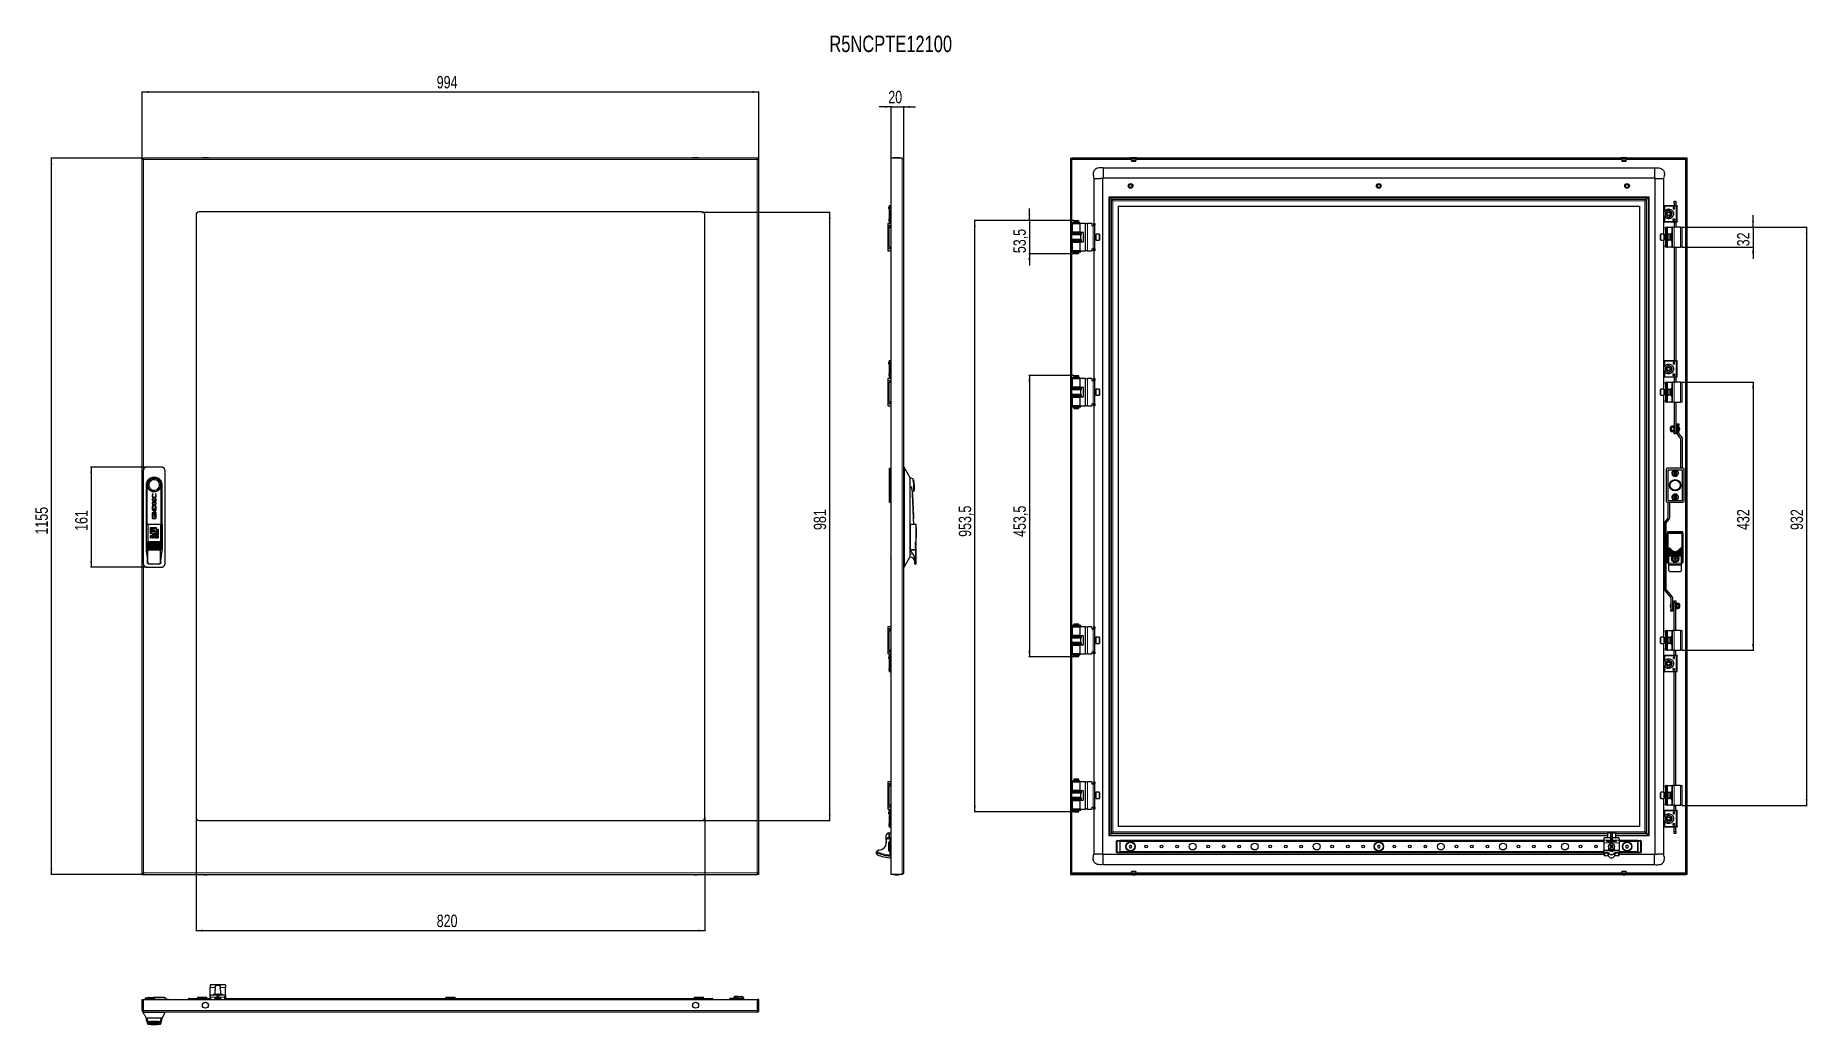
# Model space of a CAD drawing. Header units: millimetres. Extents: x -882 to 1974, y -616 to 978.
import ezdxf

# ---------------------------------------------------------------- set-up
doc = ezdxf.new("R2010")
doc.units = ezdxf.units.MM
doc.layers.add('FORMAT', color=7, linetype='Continuous')
doc.styles.add('SLDTEXTSTYLE0', font='TXT', dxfattribs={"width": 0.75})
doc.dimstyles.new('SLDDIMSTYLE0', dxfattribs={"dimtxt": 20, "dimasz": 10, "dimexe": 0, "dimexo": 0.0625, "dimgap": 5, "dimtad": 2, "dimdec": 1, "dimrnd": 1e-09, "dimzin": 12, "dimdsep": 46, "dimtxsty": 'SLDTEXTSTYLE0', "dimsah": 1, "dimcen": 0.09, "dimadec": 0, "dimazin": 3, "dimtfac": 1, "dimtofl": 0, "dimtmove": 0, "dimatfit": 3, "dimfxl": 0, "dimfrac": 2, "dimtolj": 1, "dimtzin": 12, "dimarcsym": 0})
doc.dimstyles.new('SLDDIMSTYLE1', dxfattribs={"dimtxt": 20, "dimasz": 10, "dimexe": 0, "dimexo": 0.0625, "dimgap": 5, "dimtad": 2, "dimdec": 1, "dimrnd": 1e-09, "dimzin": 12, "dimdsep": 46, "dimtxsty": 'SLDTEXTSTYLE0', "dimsah": 1, "dimcen": 0.09, "dimadec": 0, "dimazin": 3, "dimtfac": 1, "dimtmove": 0, "dimatfit": 0, "dimfxl": 0, "dimfrac": 2, "dimtolj": 1, "dimtzin": 12, "dimarcsym": 0})

msp = doc.modelspace()

# ---------------------------------------------------------------- texts
at = {"layer": 'FORMAT', "insert": (397.62, 978.05), "char_height": 26.4583, "attachment_point": 1, "style": 'SLDTEXTSTYLE0'}
msp.add_mtext('R5NCPTE12100', dxfattribs=at)

# ---------------------------------------------------------------- blocks, each defined once
blk = doc.blocks.new('_D')
at = {"layer": 'FORMAT'}
for p, q in [((-709.9, 780.8), (-709.9, 888.3)), ((-709.9, 887.3), (284.1, 887.3)), ((284.1, 780.8), (284.1, 888.3))]:
    blk.add_line(p, q, dxfattribs=at)
for points in [[(-709.9, 887.3), (-699.9, 885.8), (-699.9, 888.9)], [(284.1, 887.3), (274.1, 888.9), (274.1, 885.8)]]:
    blk.add_solid(points, dxfattribs=at)
at = {"layer": 'FORMAT', "insert": (-235.1, 913.1), "char_height": 20, "attachment_point": 1, "style": 'SLDTEXTSTYLE0'}
blk.add_mtext('994', dxfattribs=at)
blk = doc.blocks.new('_D_1')
at = {"layer": 'FORMAT'}
for p, q in [((-709.9, 780.8), (-856.9, 780.8)), ((-855.9, -374.2), (-855.9, 780.8)), ((-709.9, -374.2), (-856.9, -374.2))]:
    blk.add_line(p, q, dxfattribs=at)
for points in [[(-855.9, 780.8), (-857.4, 770.8), (-854.4, 770.8)], [(-855.9, -374.2), (-854.4, -364.2), (-857.4, -364.2)]]:
    blk.add_solid(points, dxfattribs=at)
at = {"layer": 'FORMAT', "insert": (-881.7, 173.8), "char_height": 20, "attachment_point": 1, "rotation": 90, "style": 'SLDTEXTSTYLE0'}
blk.add_mtext('1155', dxfattribs=at)
blk = doc.blocks.new('_D_2')
at = {"layer": 'FORMAT'}
for p, q in [((-622.9, -282.2), (-622.9, -465.7)), ((197.1, -282.2), (197.1, -465.7)), ((-622.9, -464.7), (197.1, -464.7))]:
    blk.add_line(p, q, dxfattribs=at)
for points in [[(-622.9, -464.7), (-612.9, -466.2), (-612.9, -463.1)], [(197.1, -464.7), (187.1, -463.1), (187.1, -466.2)]]:
    blk.add_solid(points, dxfattribs=at)
at = {"layer": 'FORMAT', "insert": (-235.1, -438.9), "char_height": 20, "attachment_point": 1, "style": 'SLDTEXTSTYLE0'}
blk.add_mtext('820', dxfattribs=at)
blk = doc.blocks.new('_D_3')
at = {"layer": 'FORMAT'}
for p, q in [((192.1, 693.8), (399.1, 693.8)), ((398.1, -287.2), (398.1, 693.8)), ((192.1, -287.2), (399.1, -287.2))]:
    blk.add_line(p, q, dxfattribs=at)
for points in [[(398.1, 693.8), (396.6, 683.8), (399.6, 683.8)], [(398.1, -287.2), (399.6, -277.2), (396.6, -277.2)]]:
    blk.add_solid(points, dxfattribs=at)
at = {"layer": 'FORMAT', "insert": (372.3, 181.2), "char_height": 20, "attachment_point": 1, "rotation": 90, "style": 'SLDTEXTSTYLE0'}
blk.add_mtext('981', dxfattribs=at)
blk = doc.blocks.new('_D_4')
at = {"layer": 'FORMAT'}
for p, q in [((-702.4, 282.3), (-792.9, 282.3)), ((-791.9, 282.3), (-791.9, 121.3)), ((-702.4, 121.3), (-792.9, 121.3))]:
    blk.add_line(p, q, dxfattribs=at)
for points in [[(-791.9, 282.3), (-793.4, 272.3), (-790.4, 272.3)], [(-791.9, 121.3), (-790.4, 131.3), (-793.4, 131.3)]]:
    blk.add_solid(points, dxfattribs=at)
at = {"layer": 'FORMAT', "insert": (-817.7, 179.7), "char_height": 20, "attachment_point": 1, "rotation": 90, "style": 'SLDTEXTSTYLE0'}
blk.add_mtext('161', dxfattribs=at)
blk = doc.blocks.new('_D_5')
at = {"layer": 'FORMAT'}
for p, q in [((497.3, 863.3), (478, 863.3)), ((497.3, 780.8), (497.3, 864.3)), ((497.3, 863.3), (517.3, 863.3)), ((517.3, 778.2), (517.3, 864.3)), ((517.3, 863.3), (536.5, 863.3))]:
    blk.add_line(p, q, dxfattribs=at)
for points in [[(497.3, 863.3), (487.3, 864.9), (487.3, 861.8)], [(517.3, 863.3), (527.3, 861.8), (527.3, 864.9)]]:
    blk.add_solid(points, dxfattribs=at)
at = {"layer": 'FORMAT', "insert": (492.5, 889.1), "char_height": 20, "attachment_point": 1, "style": 'SLDTEXTSTYLE0'}
blk.add_mtext('20', dxfattribs=at)
blk = doc.blocks.new('_D_6')
at = {"layer": 'FORMAT'}
for p, q in [((791.9, 680.1), (630.9, 680.1)), ((631.9, -273.4), (631.9, 680.1)), ((791.9, -273.4), (630.9, -273.4))]:
    blk.add_line(p, q, dxfattribs=at)
for points in [[(631.9, 680.1), (630.3, 670.1), (633.4, 670.1)], [(631.9, -273.4), (633.4, -263.4), (630.3, -263.4)]]:
    blk.add_solid(points, dxfattribs=at)
at = {"layer": 'FORMAT', "insert": (606.1, 170.1), "char_height": 20, "attachment_point": 1, "rotation": 90, "style": 'SLDTEXTSTYLE0'}
blk.add_mtext('953,5', dxfattribs=at)
blk = doc.blocks.new('_D_7')
at = {"layer": 'FORMAT'}
for p, q in [((719.9, 680.1), (719.9, 699.3)), ((791.9, 680.1), (718.9, 680.1)), ((719.9, 680.1), (719.9, 626.6)), ((791.9, 626.6), (718.9, 626.6)), ((719.9, 626.6), (719.9, 607.3))]:
    blk.add_line(p, q, dxfattribs=at)
for points in [[(719.9, 680.1), (721.4, 690.1), (718.3, 690.1)], [(719.9, 626.6), (718.3, 616.6), (721.4, 616.6)]]:
    blk.add_solid(points, dxfattribs=at)
at = {"layer": 'FORMAT', "insert": (694.1, 627.5), "char_height": 20, "attachment_point": 1, "rotation": 90, "style": 'SLDTEXTSTYLE0'}
blk.add_mtext('53,5', dxfattribs=at)
blk = doc.blocks.new('_D_8')
at = {"layer": 'FORMAT'}
for p, q in [((1771.9, 669.3), (1973.2, 669.3)), ((1972.2, 669.3), (1972.2, -262.7)), ((1771.9, -262.7), (1973.2, -262.7))]:
    blk.add_line(p, q, dxfattribs=at)
for points in [[(1972.2, 669.3), (1970.7, 659.3), (1973.7, 659.3)], [(1972.2, -262.7), (1973.7, -252.7), (1970.7, -252.7)]]:
    blk.add_solid(points, dxfattribs=at)
at = {"layer": 'FORMAT', "insert": (1946.4, 181.2), "char_height": 20, "attachment_point": 1, "rotation": 90, "style": 'SLDTEXTSTYLE0'}
blk.add_mtext('932', dxfattribs=at)
blk = doc.blocks.new('_D_9')
at = {"layer": 'FORMAT'}
for p, q in [((1885.9, 669.3), (1885.9, 688.5)), ((1771.9, 669.3), (1886.9, 669.3)), ((1885.9, 669.3), (1885.9, 637.3)), ((1771.9, 637.3), (1886.9, 637.3)), ((1885.9, 637.3), (1885.9, 618.1))]:
    blk.add_line(p, q, dxfattribs=at)
for points in [[(1885.9, 669.3), (1887.4, 679.3), (1884.3, 679.3)], [(1885.9, 637.3), (1884.3, 627.3), (1887.4, 627.3)]]:
    blk.add_solid(points, dxfattribs=at)
at = {"layer": 'FORMAT', "insert": (1860.1, 638.5), "char_height": 20, "attachment_point": 1, "rotation": 90, "style": 'SLDTEXTSTYLE0'}
blk.add_mtext('32', dxfattribs=at)
blk = doc.blocks.new('_D_10')
at = {"layer": 'FORMAT'}
for p, q in [((791.9, 430.1), (718.9, 430.1)), ((719.9, 430.1), (719.9, -23.4)), ((791.9, -23.4), (718.9, -23.4))]:
    blk.add_line(p, q, dxfattribs=at)
for points in [[(719.9, 430.1), (718.3, 420.1), (721.4, 420.1)], [(719.9, -23.4), (721.4, -13.4), (718.3, -13.4)]]:
    blk.add_solid(points, dxfattribs=at)
at = {"layer": 'FORMAT', "insert": (694.1, 170.1), "char_height": 20, "attachment_point": 1, "rotation": 90, "style": 'SLDTEXTSTYLE0'}
blk.add_mtext('453,5', dxfattribs=at)
blk = doc.blocks.new('_D_11')
at = {"layer": 'FORMAT'}
for p, q in [((1771.9, 419.3), (1886.9, 419.3)), ((1885.9, 419.3), (1885.9, -12.7)), ((1771.9, -12.7), (1886.9, -12.7))]:
    blk.add_line(p, q, dxfattribs=at)
for points in [[(1885.9, 419.3), (1884.3, 409.3), (1887.4, 409.3)], [(1885.9, -12.7), (1887.4, -2.7), (1884.3, -2.7)]]:
    blk.add_solid(points, dxfattribs=at)
at = {"layer": 'FORMAT', "insert": (1860.1, 181.2), "char_height": 20, "attachment_point": 1, "rotation": 90, "style": 'SLDTEXTSTYLE0'}
blk.add_mtext('432', dxfattribs=at)

# ---------------------------------------------------------------- dimensions: what is measured, and where the dimension line sits
at = {"layer": 'FORMAT'}
for base, p1, p2, dimstyle, picture, middle in [((284.1, 887.32), (-709.9, 780.82), (284.1, 780.82), 'SLDDIMSTYLE0', '_D', (-212.9, 887.32)), ((517.27, 863.32), (497.27, 780.82), (517.27, 778.22), 'SLDDIMSTYLE1', '_D_5', (507.27, 863.32))]:
    dim = msp.add_linear_dim(base=base, p1=p1, p2=p2, dimstyle=dimstyle, dxfattribs=at)
    dim.commit()
    dim.dimension.update_dxf_attribs({"geometry": picture, "text_midpoint": middle, "dimtype": 160})
for base, p1, p2, angle, dimstyle, picture, middle in [((-855.9, 780.82), (-709.9, -374.18), (-709.9, 780.82), 90, 'SLDDIMSTYLE0', '_D_1', (-855.9, 203.32)), ((398.11, 693.82), (192.1, -287.18), (192.1, 693.82), 90, 'SLDDIMSTYLE0', '_D_3', (398.11, 203.32)), ((719.87, 626.57), (791.95, 680.07), (791.95, 626.57), 90, 'SLDDIMSTYLE1', '_D_7', (719.87, 653.32)), ((1885.88, 637.32), (1771.87, 669.32), (1771.87, 637.32), 90, 'SLDDIMSTYLE1', '_D_9', (1885.88, 653.32)), ((631.87, 680.07), (791.95, -273.43), (791.95, 680.07), 90, 'SLDDIMSTYLE0', '_D_6', (631.87, 203.32)), ((1972.19, -262.68), (1771.87, 669.32), (1771.87, -262.68), 90, 'SLDDIMSTYLE0', '_D_8', (1972.19, 203.32)), ((719.87, -23.43), (791.95, 430.07), (791.95, -23.43), 90, 'SLDDIMSTYLE0', '_D_10', (719.87, 203.32)), ((1885.88, -12.68), (1771.87, 419.32), (1771.87, -12.68), 90, 'SLDDIMSTYLE0', '_D_11', (1885.88, 203.32)), ((-791.9, 121.32), (-702.4, 282.32), (-702.4, 121.32), 90, 'SLDDIMSTYLE0', '_D_4', (-791.9, 201.82)), ((197.1, -464.68), (-622.9, -282.18), (197.1, -282.18), 0, 'SLDDIMSTYLE0', '_D_2', (-212.9, -464.68))]:
    dim = msp.add_linear_dim(base=base, p1=p1, p2=p2, angle=angle, dimstyle=dimstyle, dxfattribs=at)
    dim.commit()
    dim.dimension.update_dxf_attribs({"geometry": picture, "text_midpoint": middle, "dimtype": 160})

# ---------------------------------------------------------------- linework, layer by layer
at = {"color": 7, "linetype": 'Continuous', "lineweight": 25}
for p, q in [((-709.9, 780.82), (-707.9, 780.82)), ((-709.9, -374.18), (-709.9, 780.82)), ((281.8, 780.82), (-707.6, 780.82)), ((-707.6, 779.08), (-707.6, 780.82)), ((281.8, 780.82), (281.8, 779.11)), ((284.1, 780.82), (282.1, 780.82)), ((284.1, -374.18), (284.1, 780.82)), ((497.27, -374.18), (497.27, 780.82)), ((514.67, 780.82), (497.27, 780.82)), ((517.27, 778.22), (517.27, 279.31)), ((785.87, 780.82), (787.87, 780.82)), ((785.87, 780.82), (785.87, -374.18)), ((787.87, 780.82), (787.87, -374.18)), ((788.17, 778.82), (788.17, 780.82)), ((1777.57, 780.82), (788.17, 780.82)), ((1777.57, 778.82), (788.17, 778.82)), ((788.47, 778.22), (788.27, 778.82)), ((887.87, 776.2), (884.28, 776.2)), ((884.77, 775.82), (890.98, 775.82)), ((891.46, 776.2), (887.87, 776.2)), ((1681.46, 776.2), (1674.28, 776.2)), ((1674.77, 775.82), (1680.98, 775.82)), ((1777.48, 778.82), (1777.27, 778.22)), ((1777.57, 778.82), (1777.57, 780.82)), ((1779.87, 780.82), (1777.87, 780.82)), ((1777.87, -374.18), (1777.87, 780.82)), ((1779.87, -374.18), (1779.87, 780.82)), ((823.87, 747.82), (824.85, 747.82)), ((823.87, 747.82), (823.87, 675.32)), ((824.85, 747.82), (827.3, 747.82)), ((827.3, 747.82), (830.87, 747.82)), ((830.87, 747.82), (834.44, 747.82)), ((837.87, 747.82), (837.87, -341.18)), ((838.87, 764.82), (838.87, 748.98)), ((838.87, 764.82), (1726.87, 764.82)), ((838.87, 748.82), (1726.87, 748.82)), ((1727.87, 747.82), (1727.87, -341.18)), ((1741.87, 747.82), (1741.87, 703.49)), ((847.87, 718.32), (848.87, 717.32)), ((847.87, 718.32), (1717.87, 718.32)), ((847.87, 718.32), (847.87, -311.68)), ((848.97, 717.22), (851.28, 714.91)), ((851.28, 714.91), (851.97, 714.22)), ((851.97, 714.22), (854.28, 711.91)), ((1711.47, 711.91), (1713.77, 714.22)), ((1713.77, 714.22), (1714.47, 714.91)), ((1714.47, 714.91), (1716.77, 717.22)), ((1716.87, 717.32), (1717.87, 718.32)), ((1717.87, 718.32), (1717.87, -311.68)), ((-622.9, 688.82), (-622.9, -282.18)), ((192.1, 693.82), (-617.9, 693.82)), ((197.1, -282.18), (197.1, 688.82)), ((493.67, 703.32), (493.67, 678.32)), ((497.27, 703.82), (495.67, 703.82)), ((862.87, 703.32), (1702.87, 703.32)), ((862.87, 703.32), (862.87, -296.68)), ((1702.87, 703.32), (1702.87, -296.68)), ((1741.87, 703.32), (1741.87, 678.32)), ((1742.7, 693.94), (1744.21, 696.2)), ((1744.21, 685.43), (1742.7, 687.69)), ((1761.87, 703.82), (1743.87, 703.82)), ((1749.87, 696.53), (1744.92, 693.67)), ((1744.92, 693.67), (1744.92, 691.82)), ((1744.92, 691.82), (1746.89, 691.82)), ((1744.92, 689.82), (1744.92, 691.82)), ((1744.92, 689.82), (1744.92, 687.96)), ((1744.92, 689.82), (1746.89, 689.82)), ((1744.92, 687.96), (1749.87, 685.1)), ((1747.58, 691.82), (1746.89, 691.82)), ((1746.89, 689.82), (1747.58, 689.82)), ((1754.82, 693.67), (1749.87, 696.53)), ((1749.87, 685.1), (1754.82, 687.96)), ((1752.86, 691.82), (1752.16, 691.82)), ((1752.16, 689.82), (1752.86, 689.82)), ((1752.86, 691.82), (1754.82, 691.82)), ((1752.86, 689.82), (1754.82, 689.82)), ((1754.82, 691.82), (1754.82, 693.67)), ((1754.82, 691.82), (1754.82, 689.82)), ((1754.82, 687.96), (1754.82, 689.82)), ((1757.31, 700.77), (1757.31, 698.91)), ((1757.77, 698.91), (1757.77, 699.19)), ((1757.84, 700.52), (1757.84, 700.74)), ((1758.22, 700.52), (1757.84, 700.52)), ((1757.84, 700.17), (1758.27, 700.17)), ((1757.84, 699.58), (1757.84, 700.17)), ((1758.57, 711.02), (1761.57, 711.02)), ((1758.57, 708.02), (1758.57, 711.02)), ((1758.57, 708.02), (1758.57, 703.82)), ((1761.57, 711.02), (1761.57, 708.02)), ((1761.57, 708.02), (1761.57, 703.82)), ((1762.47, 703.82), (1762.22, 703.82)), ((1763.87, 678.32), (1763.87, 703.32)), ((491.72, 674.82), (491.72, 672.82)), ((497.27, 675.32), (492.22, 675.32)), ((492.22, 672.32), (495.72, 672.32)), ((492.22, 672.32), (492.22, 672.02)), ((492.22, 634.62), (492.22, 672.02)), ((492.22, 672.02), (495.22, 672.02)), ((493.77, 669.32), (496.77, 669.32)), ((493.77, 637.32), (493.77, 669.32)), ((494.72, 672.32), (494.72, 672.02)), ((495.22, 672.02), (495.72, 672.02)), ((495.67, 677.82), (497.27, 677.82)), ((495.72, 672.02), (495.72, 672.32)), ((497.27, 669.32), (496.77, 669.32)), ((787.87, 660.32), (802.87, 660.32)), ((802.87, 659.72), (787.87, 659.72)), ((802.87, 656.92), (787.87, 656.92)), ((788.22, 677.02), (788.22, 676.12)), ((788.22, 677.02), (801.11, 677.02)), ((788.22, 676.12), (801.11, 676.12)), ((788.92, 675.32), (788.92, 661.32)), ((788.92, 675.32), (801.82, 675.32)), ((801.82, 661.32), (788.92, 661.32)), ((791.95, 680.07), (791.37, 679.07)), ((791.37, 679.07), (791.37, 677.07)), ((799.37, 679.07), (791.37, 679.07)), ((796.13, 677.07), (791.37, 677.07)), ((791.37, 676.07), (791.37, 675.32)), ((796.13, 676.07), (791.37, 676.07)), ((791.37, 661.32), (791.37, 660.32)), ((791.87, 677.07), (791.87, 677.02)), ((791.87, 676.12), (791.87, 676.07)), ((791.95, 680.07), (798.8, 680.07)), ((799.37, 677.07), (796.13, 677.07)), ((799.37, 676.07), (796.13, 676.07)), ((799.37, 679.07), (798.8, 680.07)), ((798.87, 677.02), (798.87, 677.07)), ((798.87, 676.07), (798.87, 676.12)), ((799.37, 677.07), (799.37, 679.07)), ((799.37, 675.32), (799.37, 676.07)), ((799.37, 660.32), (799.37, 661.32)), ((801.11, 677.02), (801.2, 677.02)), ((801.11, 676.12), (801.2, 676.12)), ((801.2, 676.12), (801.2, 677.02)), ((801.2, 677.02), (801.41, 677.02)), ((801.2, 676.12), (801.41, 676.12)), ((801.41, 676.12), (801.41, 677.02)), ((801.82, 661.32), (801.82, 675.32)), ((809.92, 675.32), (801.82, 675.32)), ((801.82, 661.32), (805.92, 661.32)), ((802.87, 659.72), (802.87, 660.32)), ((803.57, 659.03), (802.87, 659.72)), ((802.87, 656.92), (803.57, 657.6)), ((802.87, 649.72), (802.87, 656.92)), ((806.42, 660.82), (806.42, 645.82)), ((810.42, 675.32), (809.92, 675.32)), ((810.42, 675.32), (813.42, 675.32)), ((810.42, 631.32), (810.42, 675.32)), ((820.42, 675.32), (813.42, 675.32)), ((820.42, 675.32), (820.42, 672.02)), ((820.42, 672.02), (822.42, 672.02)), ((822.42, 672.02), (825.42, 672.02)), ((822.92, 675.32), (825.42, 675.32)), ((822.92, 674.82), (822.92, 675.32)), ((822.92, 674.82), (822.92, 672.82)), ((822.92, 672.32), (822.92, 672.82)), ((825.42, 672.32), (822.92, 672.32)), ((822.92, 672.32), (822.92, 672.02)), ((825.42, 675.32), (825.42, 674.82)), ((825.42, 674.82), (825.42, 672.82)), ((825.42, 672.82), (825.42, 672.32)), ((825.42, 672.02), (825.42, 672.32)), ((825.42, 634.62), (825.42, 672.02)), ((832.32, 658.32), (826.92, 658.32)), ((826.92, 658.32), (826.92, 648.32)), ((832.92, 657.72), (832.92, 648.92)), ((1736.87, 651.07), (1736.87, 657.72)), ((1742.87, 658.32), (1737.47, 658.32)), ((1741.87, 678.14), (1741.87, 658.32)), ((1742.87, 650.76), (1742.87, 658.32)), ((1743.87, 677.82), (1761.87, 677.82)), ((1744.87, 658.32), (1744.37, 658.32)), ((1744.37, 658.32), (1744.37, 657.11)), ((1744.37, 657.11), (1744.37, 648.32)), ((1744.87, 668.32), (1744.87, 669.32)), ((1744.87, 669.32), (1746.87, 669.32)), ((1744.87, 667.32), (1744.87, 668.32)), ((1744.87, 666.32), (1744.87, 667.32)), ((1746.87, 666.32), (1744.87, 666.32)), ((1744.87, 666.32), (1744.87, 665.82)), ((1746.87, 665.82), (1744.87, 665.82)), ((1744.87, 665.82), (1744.87, 640.82)), ((1746.87, 669.32), (1746.87, 668.32)), ((1747.87, 669.32), (1746.87, 669.32)), ((1746.87, 667.32), (1746.87, 668.32)), ((1746.87, 667.32), (1746.87, 666.32)), ((1746.87, 666.32), (1746.87, 665.82)), ((1746.87, 665.82), (1746.87, 640.82)), ((1746.87, 659.32), (1747.87, 659.32)), ((1747.87, 669.32), (1754.87, 669.32)), ((1748.57, 659.32), (1747.87, 659.32)), ((1748.57, 659.32), (1748.57, 658.87)), ((1752.51, 657.82), (1749.37, 657.82)), ((1749.37, 648.82), (1749.37, 657.82)), ((1753.37, 657.32), (1752.51, 657.82)), ((1752.51, 648.82), (1752.51, 657.82)), ((1753.37, 649.32), (1753.37, 657.32)), ((1754.17, 647.32), (1754.17, 659.32)), ((1754.87, 659.32), (1754.17, 659.32)), ((1755.87, 669.32), (1754.87, 669.32)), ((1754.87, 659.32), (1755.87, 659.32)), ((1755.87, 669.32), (1758.87, 669.32)), ((1755.87, 637.32), (1755.87, 669.32)), ((1757.31, 680.86), (1757.31, 682.72)), ((1757.77, 682.72), (1757.77, 682.44)), ((1757.84, 681.46), (1757.84, 682.05)), ((1758.27, 681.46), (1757.84, 681.46)), ((1758.22, 681.11), (1757.84, 681.11)), ((1757.84, 681.11), (1757.84, 680.89)), ((1758.57, 677.91), (1758.57, 674.52)), ((1758.57, 674.52), (1758.57, 669.32)), ((1768.87, 669.32), (1758.87, 669.32)), ((1761.57, 677.91), (1761.57, 674.52)), ((1761.57, 674.52), (1761.57, 669.32)), ((1762.22, 677.82), (1762.47, 677.82)), ((1768.87, 669.32), (1771.87, 669.32)), ((1771.87, 637.32), (1771.87, 669.32)), ((491.72, 633.82), (491.72, 631.82)), ((495.22, 634.62), (492.22, 634.62)), ((492.22, 634.62), (492.22, 634.32)), ((495.72, 634.32), (492.22, 634.32)), ((492.22, 631.32), (497.27, 631.32)), ((496.77, 637.32), (493.77, 637.32)), ((494.72, 634.62), (494.72, 634.32)), ((495.72, 634.62), (495.22, 634.62)), ((495.72, 634.32), (495.72, 634.62)), ((496.77, 637.32), (497.27, 637.32)), ((802.87, 649.72), (787.87, 649.72)), ((802.87, 646.92), (787.87, 646.92)), ((787.87, 646.32), (802.87, 646.32)), ((788.22, 630.52), (788.22, 629.62)), ((788.22, 630.52), (802.52, 630.52)), ((788.22, 629.62), (802.52, 629.62)), ((788.92, 645.32), (788.92, 631.32)), ((788.92, 645.32), (801.82, 645.32)), ((801.82, 631.32), (788.92, 631.32)), ((791.37, 646.32), (791.37, 645.32)), ((791.37, 631.32), (791.37, 630.57)), ((796.13, 630.57), (791.37, 630.57)), ((791.37, 629.57), (791.37, 627.57)), ((796.13, 629.57), (791.37, 629.57)), ((791.87, 630.57), (791.87, 630.52)), ((791.87, 629.62), (791.87, 629.57)), ((799.37, 630.57), (796.13, 630.57)), ((799.37, 629.57), (796.13, 629.57)), ((798.87, 630.52), (798.87, 630.57)), ((798.87, 629.57), (798.87, 629.62)), ((799.37, 645.32), (799.37, 646.32)), ((799.37, 630.57), (799.37, 631.32)), ((799.37, 627.57), (799.37, 629.57)), ((801.82, 631.32), (801.82, 645.32)), ((805.92, 645.32), (801.82, 645.32)), ((801.82, 631.32), (809.92, 631.32)), ((802.52, 629.62), (802.52, 630.52)), ((803.57, 649.03), (802.87, 649.72)), ((802.87, 646.92), (803.57, 647.6)), ((802.87, 646.32), (802.87, 646.92)), ((809.92, 631.32), (810.42, 631.32)), ((813.42, 631.32), (810.42, 631.32)), ((813.42, 631.32), (820.42, 631.32)), ((820.42, 634.62), (822.42, 634.62)), ((820.42, 634.62), (820.42, 631.32)), ((825.42, 634.62), (822.42, 634.62)), ((822.92, 634.62), (822.92, 634.32)), ((822.92, 634.32), (825.42, 634.32)), ((822.92, 633.82), (822.92, 634.32)), ((822.92, 633.82), (822.92, 631.82)), ((822.92, 631.32), (822.92, 631.82)), ((825.42, 631.32), (822.92, 631.32)), ((823.87, 631.32), (823.87, 425.32)), ((826.67, 656.32), (825.42, 656.32)), ((825.42, 650.32), (826.67, 650.32)), ((825.42, 634.32), (825.42, 634.62)), ((825.42, 634.32), (825.42, 633.82)), ((825.42, 633.82), (825.42, 631.82)), ((825.42, 631.82), (825.42, 631.32)), ((826.92, 648.32), (832.32, 648.32)), ((1736.87, 648.92), (1736.87, 651.07)), ((1737.47, 648.32), (1742.87, 648.32)), ((1741.87, 648.32), (1741.87, 453.49)), ((1742.87, 648.32), (1742.87, 650.76)), ((1744.37, 656.32), (1743.12, 656.32)), ((1743.12, 650.32), (1744.37, 650.32)), ((1744.37, 648.32), (1744.87, 648.32)), ((1746.87, 640.82), (1744.87, 640.82)), ((1744.87, 640.82), (1744.87, 640.32)), ((1744.87, 639.32), (1744.87, 640.32)), ((1744.87, 640.32), (1746.87, 640.32)), ((1744.87, 638.32), (1744.87, 639.32)), ((1744.87, 637.32), (1744.87, 638.32)), ((1746.87, 637.32), (1744.87, 637.32)), ((1747.87, 647.32), (1746.87, 647.32)), ((1746.87, 640.82), (1746.87, 640.32)), ((1746.87, 640.32), (1746.87, 639.32)), ((1746.87, 638.32), (1746.87, 639.32)), ((1746.87, 638.32), (1746.87, 637.32)), ((1746.87, 637.32), (1747.87, 637.32)), ((1747.87, 647.32), (1748.57, 647.32)), ((1754.87, 637.32), (1747.87, 637.32)), ((1748.57, 647.77), (1748.57, 647.32)), ((1749.37, 648.82), (1752.51, 648.82)), ((1752.51, 648.82), (1753.37, 649.32)), ((1754.17, 647.32), (1754.87, 647.32)), ((1755.87, 647.32), (1754.87, 647.32)), ((1754.87, 637.32), (1755.87, 637.32)), ((1758.87, 637.32), (1755.87, 637.32)), ((1758.57, 637.32), (1758.57, 453.82)), ((1758.87, 637.32), (1768.87, 637.32)), ((1761.57, 637.32), (1761.57, 453.82)), ((1771.87, 637.32), (1768.87, 637.32)), ((791.37, 627.57), (791.95, 626.57)), ((791.37, 627.57), (796.13, 627.57)), ((796.02, 626.57), (791.95, 626.57)), ((798.8, 626.57), (796.02, 626.57)), ((796.13, 627.57), (799.37, 627.57)), ((798.8, 626.57), (799.37, 627.57)), ((493.67, 453.32), (493.67, 428.32)), ((497.27, 453.82), (495.67, 453.82)), ((791.95, 430.07), (791.37, 429.07)), ((791.37, 429.07), (791.37, 427.07)), ((799.37, 429.07), (791.37, 429.07)), ((791.95, 430.07), (798.8, 430.07)), ((799.37, 429.07), (798.8, 430.07)), ((799.37, 427.07), (799.37, 429.07)), ((1741.87, 453.32), (1741.87, 428.32)), ((1742.7, 443.94), (1744.21, 446.2)), ((1744.21, 435.43), (1742.7, 437.69)), ((1761.87, 453.82), (1743.87, 453.82)), ((1749.87, 446.53), (1744.92, 443.67)), ((1744.92, 443.67), (1744.92, 441.82)), ((1744.92, 441.82), (1746.89, 441.82)), ((1744.92, 439.82), (1744.92, 441.82)), ((1744.92, 439.82), (1744.92, 437.96)), ((1744.92, 439.82), (1746.89, 439.82)), ((1744.92, 437.96), (1749.87, 435.1)), ((1747.58, 441.82), (1746.89, 441.82)), ((1746.89, 439.82), (1747.58, 439.82)), ((1754.82, 443.67), (1749.87, 446.53)), ((1749.87, 435.1), (1754.82, 437.96)), ((1752.86, 441.82), (1752.16, 441.82)), ((1752.16, 439.82), (1752.86, 439.82)), ((1752.86, 441.82), (1754.82, 441.82)), ((1752.86, 439.82), (1754.82, 439.82)), ((1754.82, 441.82), (1754.82, 443.67)), ((1754.82, 441.82), (1754.82, 439.82)), ((1754.82, 437.96), (1754.82, 439.82)), ((1757.31, 450.77), (1757.31, 448.91)), ((1757.31, 430.86), (1757.31, 432.72)), ((1757.77, 448.91), (1757.77, 449.19)), ((1757.77, 432.72), (1757.77, 432.44)), ((1757.84, 450.52), (1757.84, 450.74)), ((1758.22, 450.52), (1757.84, 450.52)), ((1757.84, 450.17), (1758.27, 450.17)), ((1757.84, 449.58), (1757.84, 450.17)), ((1757.84, 431.46), (1757.84, 432.05)), ((1758.27, 431.46), (1757.84, 431.46)), ((1758.22, 431.11), (1757.84, 431.11)), ((1757.84, 431.11), (1757.84, 430.89)), ((1762.47, 453.82), (1762.22, 453.82)), ((1763.87, 428.32), (1763.87, 453.32)), ((491.72, 424.82), (491.72, 422.82)), ((497.27, 425.32), (492.22, 425.32)), ((492.22, 422.32), (495.72, 422.32)), ((492.22, 422.32), (492.22, 422.02)), ((492.22, 384.62), (492.22, 422.02)), ((492.22, 422.02), (495.22, 422.02)), ((493.77, 419.32), (496.77, 419.32)), ((493.77, 387.32), (493.77, 419.32)), ((494.72, 422.32), (494.72, 422.02)), ((495.22, 422.02), (495.72, 422.02)), ((495.67, 427.82), (497.27, 427.82)), ((495.72, 422.02), (495.72, 422.32)), ((497.27, 419.32), (496.77, 419.32)), ((787.87, 410.32), (802.87, 410.32)), ((802.87, 409.72), (787.87, 409.72)), ((802.87, 406.92), (787.87, 406.92)), ((788.22, 427.02), (788.22, 426.12)), ((788.22, 427.02), (801.11, 427.02)), ((788.22, 426.12), (801.11, 426.12)), ((788.92, 425.32), (788.92, 411.32)), ((788.92, 425.32), (801.82, 425.32)), ((801.82, 411.32), (788.92, 411.32)), ((796.13, 427.07), (791.37, 427.07)), ((791.37, 426.07), (791.37, 425.32)), ((796.13, 426.07), (791.37, 426.07)), ((791.37, 411.32), (791.37, 410.32)), ((791.87, 427.07), (791.87, 427.02)), ((791.87, 426.12), (791.87, 426.07)), ((799.37, 427.07), (796.13, 427.07)), ((799.37, 426.07), (796.13, 426.07)), ((798.87, 427.02), (798.87, 427.07)), ((798.87, 426.07), (798.87, 426.12)), ((799.37, 425.32), (799.37, 426.07)), ((799.37, 410.32), (799.37, 411.32)), ((801.11, 427.02), (801.2, 427.02)), ((801.11, 426.12), (801.2, 426.12)), ((801.2, 426.12), (801.2, 427.02)), ((801.2, 427.02), (801.41, 427.02)), ((801.2, 426.12), (801.41, 426.12)), ((801.41, 426.12), (801.41, 427.02)), ((801.82, 411.32), (801.82, 425.32)), ((809.92, 425.32), (801.82, 425.32)), ((801.82, 411.32), (805.92, 411.32)), ((802.87, 409.72), (802.87, 410.32)), ((803.57, 409.03), (802.87, 409.72)), ((802.87, 406.92), (803.57, 407.6)), ((802.87, 399.72), (802.87, 406.92)), ((806.42, 410.82), (806.42, 395.82)), ((810.42, 425.32), (809.92, 425.32)), ((810.42, 425.32), (813.42, 425.32)), ((810.42, 381.32), (810.42, 425.32)), ((820.42, 425.32), (813.42, 425.32)), ((820.42, 425.32), (820.42, 422.02)), ((820.42, 422.02), (822.42, 422.02)), ((822.42, 422.02), (825.42, 422.02)), ((822.92, 425.32), (825.42, 425.32)), ((822.92, 424.82), (822.92, 425.32)), ((822.92, 424.82), (822.92, 422.82)), ((822.92, 422.32), (822.92, 422.82)), ((825.42, 422.32), (822.92, 422.32)), ((822.92, 422.32), (822.92, 422.02)), ((825.42, 425.32), (825.42, 424.82)), ((825.42, 424.82), (825.42, 422.82)), ((825.42, 422.82), (825.42, 422.32)), ((825.42, 422.02), (825.42, 422.32)), ((825.42, 384.62), (825.42, 422.02)), ((826.67, 406.32), (825.42, 406.32)), ((825.42, 400.32), (826.67, 400.32)), ((832.32, 408.32), (826.92, 408.32)), ((826.92, 408.32), (826.92, 398.32)), ((832.92, 407.72), (832.92, 398.92)), ((1736.87, 401.07), (1736.87, 407.72)), ((1736.87, 398.92), (1736.87, 401.07)), ((1742.87, 408.32), (1737.47, 408.32)), ((1741.87, 428.14), (1741.87, 408.32)), ((1742.87, 400.76), (1742.87, 408.32)), ((1742.87, 398.32), (1742.87, 400.76)), ((1744.37, 406.32), (1743.12, 406.32)), ((1743.12, 400.32), (1744.37, 400.32)), ((1743.87, 427.82), (1761.87, 427.82)), ((1744.87, 408.32), (1744.37, 408.32)), ((1744.37, 408.32), (1744.37, 407.11)), ((1744.37, 407.11), (1744.37, 398.32)), ((1744.87, 418.32), (1744.87, 419.32)), ((1744.87, 419.32), (1746.87, 419.32)), ((1744.87, 417.32), (1744.87, 418.32)), ((1744.87, 416.32), (1744.87, 417.32)), ((1746.87, 416.32), (1744.87, 416.32)), ((1744.87, 416.32), (1744.87, 415.82)), ((1746.87, 415.82), (1744.87, 415.82)), ((1744.87, 415.82), (1744.87, 390.82)), ((1746.87, 419.32), (1746.87, 418.32)), ((1747.87, 419.32), (1746.87, 419.32)), ((1746.87, 417.32), (1746.87, 418.32)), ((1746.87, 417.32), (1746.87, 416.32)), ((1746.87, 416.32), (1746.87, 415.82)), ((1746.87, 415.82), (1746.87, 390.82)), ((1746.87, 409.32), (1747.87, 409.32)), ((1747.87, 419.32), (1754.87, 419.32)), ((1748.57, 409.32), (1747.87, 409.32)), ((1748.57, 409.32), (1748.57, 408.87)), ((1752.51, 407.82), (1749.37, 407.82)), ((1749.37, 398.82), (1749.37, 407.82)), ((1753.37, 407.32), (1752.51, 407.82)), ((1752.51, 398.82), (1752.51, 407.82)), ((1753.37, 399.32), (1753.37, 407.32)), ((1754.17, 397.32), (1754.17, 409.32)), ((1754.87, 409.32), (1754.17, 409.32)), ((1755.87, 419.32), (1754.87, 419.32)), ((1754.87, 409.32), (1755.87, 409.32)), ((1755.87, 419.32), (1758.87, 419.32)), ((1755.87, 387.32), (1755.87, 419.32)), ((1758.57, 427.91), (1758.57, 424.52)), ((1758.57, 424.52), (1758.57, 419.32)), ((1768.87, 419.32), (1758.87, 419.32)), ((1761.57, 427.91), (1761.57, 424.52)), ((1761.57, 424.52), (1761.57, 419.32)), ((1762.22, 427.82), (1762.47, 427.82)), ((1768.87, 419.32), (1771.87, 419.32)), ((1771.87, 387.32), (1771.87, 419.32)), ((491.72, 383.82), (491.72, 381.82)), ((495.22, 384.62), (492.22, 384.62)), ((492.22, 384.62), (492.22, 384.32)), ((495.72, 384.32), (492.22, 384.32)), ((492.22, 381.32), (497.27, 381.32)), ((496.77, 387.32), (493.77, 387.32)), ((494.72, 384.62), (494.72, 384.32)), ((495.72, 384.62), (495.22, 384.62)), ((495.72, 384.32), (495.72, 384.62)), ((496.77, 387.32), (497.27, 387.32)), ((802.87, 399.72), (787.87, 399.72)), ((802.87, 396.92), (787.87, 396.92)), ((787.87, 396.32), (802.87, 396.32)), ((788.22, 380.52), (788.22, 379.62)), ((788.22, 380.52), (802.52, 380.52)), ((788.22, 379.62), (802.52, 379.62)), ((788.92, 395.32), (788.92, 381.32)), ((788.92, 395.32), (801.82, 395.32)), ((801.82, 381.32), (788.92, 381.32)), ((791.37, 396.32), (791.37, 395.32)), ((791.37, 381.32), (791.37, 380.57)), ((796.13, 380.57), (791.37, 380.57)), ((791.37, 379.57), (791.37, 377.57)), ((796.13, 379.57), (791.37, 379.57)), ((791.37, 377.57), (791.95, 376.57)), ((791.37, 377.57), (796.13, 377.57)), ((791.87, 380.57), (791.87, 380.52)), ((791.87, 379.62), (791.87, 379.57)), ((796.02, 376.57), (791.95, 376.57)), ((798.8, 376.57), (796.02, 376.57)), ((799.37, 380.57), (796.13, 380.57)), ((799.37, 379.57), (796.13, 379.57)), ((796.13, 377.57), (799.37, 377.57)), ((798.8, 376.57), (799.37, 377.57)), ((798.87, 380.52), (798.87, 380.57)), ((798.87, 379.57), (798.87, 379.62)), ((799.37, 395.32), (799.37, 396.32)), ((799.37, 380.57), (799.37, 381.32)), ((799.37, 377.57), (799.37, 379.57)), ((801.82, 381.32), (801.82, 395.32)), ((805.92, 395.32), (801.82, 395.32)), ((801.82, 381.32), (809.92, 381.32)), ((802.52, 379.62), (802.52, 380.52)), ((803.57, 399.03), (802.87, 399.72)), ((802.87, 396.92), (803.57, 397.6)), ((802.87, 396.32), (802.87, 396.92)), ((809.92, 381.32), (810.42, 381.32)), ((813.42, 381.32), (810.42, 381.32)), ((813.42, 381.32), (820.42, 381.32)), ((820.42, 384.62), (822.42, 384.62)), ((820.42, 384.62), (820.42, 381.32)), ((825.42, 384.62), (822.42, 384.62)), ((822.92, 384.62), (822.92, 384.32)), ((822.92, 384.32), (825.42, 384.32)), ((822.92, 383.82), (822.92, 384.32)), ((822.92, 383.82), (822.92, 381.82)), ((822.92, 381.32), (822.92, 381.82)), ((825.42, 381.32), (822.92, 381.32)), ((823.87, 381.32), (823.87, 25.32)), ((825.42, 384.32), (825.42, 384.62)), ((825.42, 384.32), (825.42, 383.82)), ((825.42, 383.82), (825.42, 381.82)), ((825.42, 381.82), (825.42, 381.32)), ((826.92, 398.32), (832.32, 398.32)), ((1737.47, 398.32), (1742.87, 398.32)), ((1741.87, 398.32), (1741.87, 8.32)), ((1744.37, 398.32), (1744.87, 398.32)), ((1746.87, 390.82), (1744.87, 390.82)), ((1744.87, 390.82), (1744.87, 390.32)), ((1744.87, 389.32), (1744.87, 390.32)), ((1744.87, 390.32), (1746.87, 390.32)), ((1744.87, 388.32), (1744.87, 389.32)), ((1744.87, 387.32), (1744.87, 388.32)), ((1746.87, 387.32), (1744.87, 387.32)), ((1747.87, 397.32), (1746.87, 397.32)), ((1746.87, 390.82), (1746.87, 390.32)), ((1746.87, 390.32), (1746.87, 389.32)), ((1746.87, 388.32), (1746.87, 389.32)), ((1746.87, 388.32), (1746.87, 387.32)), ((1746.87, 387.32), (1747.87, 387.32)), ((1747.87, 397.32), (1748.57, 397.32)), ((1754.87, 387.32), (1747.87, 387.32)), ((1748.57, 397.77), (1748.57, 397.32)), ((1749.37, 398.82), (1752.51, 398.82)), ((1752.51, 398.82), (1753.37, 399.32)), ((1754.17, 397.32), (1754.87, 397.32)), ((1755.87, 397.32), (1754.87, 397.32)), ((1754.87, 387.32), (1755.87, 387.32)), ((1758.87, 387.32), (1755.87, 387.32)), ((1758.57, 387.32), (1758.57, 339.02)), ((1758.87, 387.32), (1768.87, 387.32)), ((1761.57, 387.32), (1761.57, 339.02)), ((1771.87, 387.32), (1768.87, 387.32)), ((1753.37, 346.97), (1752.87, 346.47)), ((1752.87, 341.57), (1752.87, 346.47)), ((1754.57, 347.87), (1753.37, 347.87)), ((1753.37, 344.02), (1753.37, 347.87)), ((1753.37, 340.17), (1753.37, 344.02)), ((1754.92, 348.47), (1754.57, 347.87)), ((1754.57, 344.02), (1754.57, 347.87)), ((1754.57, 340.17), (1754.57, 344.02)), ((1758.03, 348.47), (1754.92, 348.47)), ((1758.03, 346.24), (1754.92, 346.24)), ((1758.37, 347.87), (1758.03, 348.47)), ((1758.37, 347.87), (1758.37, 340.17)), ((1758.57, 346.97), (1758.37, 346.97)), ((1763.57, 348.02), (1761.57, 348.02)), ((1763.57, 352.32), (1766.57, 352.32)), ((1763.57, 350.32), (1763.57, 352.32)), ((1763.57, 350.32), (1763.57, 336.39)), ((1766.57, 352.32), (1766.57, 350.32)), ((1766.57, 336.39), (1766.57, 350.32)), ((1752.87, 341.57), (1753.37, 341.07)), ((1753.37, 340.17), (1754.57, 340.17)), ((1754.57, 340.17), (1754.92, 339.57)), ((1758.03, 341.79), (1754.92, 341.79)), ((1758.03, 339.57), (1754.92, 339.57)), ((1758.03, 339.57), (1758.37, 340.17)), ((1758.37, 341.07), (1758.57, 341.07)), ((1758.57, 336.02), (1758.57, 339.02)), ((1761.57, 336.02), (1758.57, 336.02)), ((1761.57, 340.02), (1763.57, 340.02)), ((1761.57, 339.02), (1761.57, 336.02)), ((1764.26, 334.4), (1769.13, 328.23)), ((1771.49, 330.09), (1766.62, 336.26)), ((1769.17, 328.11), (1769.17, 280.82)), ((1772.17, 280.82), (1772.17, 328.11)), ((-707.9, 276.82), (-707.9, 126.82)), ((-678.4, 282.32), (-702.4, 282.32)), ((-672.9, 126.82), (-672.9, 276.82)), ((494.37, 280.82), (495.27, 280.82)), ((494.37, 278.82), (494.37, 280.82)), ((494.37, 227.82), (494.37, 278.82)), ((495.67, 280.42), (495.67, 278.82)), ((495.67, 280.02), (497.27, 280.02)), ((495.67, 278.82), (495.67, 227.82)), ((518.27, 282.32), (517.27, 282.32)), ((517.27, 279.31), (517.27, 276.82)), ((517.27, 276.82), (517.27, 126.82)), ((518.27, 276.82), (518.27, 126.82)), ((527.27, 266.32), (519.35, 280.4)), ((527.27, 266.32), (527.27, 260.85)), ((527.27, 260.85), (527.27, 253.32)), ((1745.87, 278.82), (1745.87, 227.82)), ((1772.87, 280.82), (1747.87, 280.82)), ((1748.37, 277.82), (1748.37, 228.82)), ((1758.77, 277.82), (1748.37, 277.82)), ((1759.67, 273.42), (1758.1, 273.42)), ((1758.47, 272.98), (1758.1, 273.42)), ((1758.47, 272.65), (1758.1, 272.22)), ((1758.1, 272.22), (1759.67, 272.22)), ((1759.67, 272.98), (1758.47, 272.98)), ((1758.47, 272.65), (1759.67, 272.65)), ((1759.77, 275.09), (1759.77, 273.52)), ((1760.21, 274.72), (1759.77, 275.09)), ((1759.77, 272.12), (1759.77, 270.54)), ((1760.21, 270.91), (1759.77, 270.54)), ((1760.21, 274.72), (1760.21, 273.52)), ((1760.21, 272.12), (1760.21, 270.91)), ((1760.54, 274.72), (1760.97, 275.09)), ((1760.54, 273.52), (1760.54, 274.72)), ((1760.54, 270.91), (1760.54, 272.12)), ((1760.54, 270.91), (1760.97, 270.54)), ((1760.97, 273.52), (1760.97, 275.09)), ((1760.97, 270.54), (1760.97, 272.12)), ((1762.65, 273.42), (1761.07, 273.42)), ((1762.28, 272.98), (1761.07, 272.98)), ((1761.07, 272.65), (1762.28, 272.65)), ((1761.07, 272.22), (1762.65, 272.22)), ((1772.37, 277.82), (1761.97, 277.82)), ((1762.28, 272.98), (1762.65, 273.42)), ((1762.28, 272.65), (1762.65, 272.22)), ((1772.37, 228.82), (1772.37, 277.82)), ((1774.87, 227.82), (1774.87, 278.82)), ((-703.4, 253.32), (-703.4, 150.32)), ((-701.4, 190.32), (-701.4, 250.32)), ((-701.4, 250.32), (-701.39, 250.32)), ((-693.09, 239.99), (-693.62, 236.84)), ((-690.75, 227.65), (-693.54, 231.44)), ((-693.54, 231.44), (-693.54, 229.75)), ((-693.54, 229.75), (-690.59, 225.76)), ((-692.01, 239.62), (-693.09, 239.99)), ((-692.01, 239.32), (-692.01, 239.62)), ((-687.25, 231.53), (-690.75, 227.65)), ((-689.89, 225.76), (-687.25, 228.8)), ((-687.61, 239.59), (-688.41, 239.87)), ((-688.41, 239.87), (-688.41, 239.64)), ((-687.17, 236.81), (-687.61, 239.59)), ((-687.25, 228.8), (-687.25, 231.53)), ((-679.4, 250.32), (-679.4, 190.32)), ((-679.4, 250.32), (-679.4, 250.32)), ((-677.4, 150.32), (-677.4, 253.32)), ((527.27, 253.32), (527.27, 150.32)), ((531.79, 233.64), (531.39, 242.84)), ((531.51, 239.62), (531.46, 239.99)), ((531.52, 239.62), (531.47, 239.99)), ((531.47, 239.99), (531.59, 236.84)), ((531.52, 239.32), (531.51, 239.62)), ((531.52, 239.62), (531.51, 239.62)), ((531.53, 239.32), (531.52, 239.62)), ((531.53, 239.32), (531.52, 239.32)), ((531.88, 231.56), (531.78, 233.64)), ((531.79, 233.63), (531.78, 233.63)), ((532.06, 227.65), (531.83, 231.44)), ((532.04, 228.05), (531.9, 231.14)), ((531.9, 229.75), (532.14, 225.76)), ((534.21, 245.25), (534.22, 245.44)), ((1748.37, 228.82), (1758.77, 228.82)), ((1758.47, 233.98), (1758.1, 234.42)), ((1758.1, 234.42), (1759.67, 234.42)), ((1758.47, 233.65), (1758.1, 233.22)), ((1759.67, 233.22), (1758.1, 233.22)), ((1758.47, 233.98), (1759.67, 233.98)), ((1759.67, 233.65), (1758.47, 233.65)), ((1759.77, 234.52), (1759.77, 236.09)), ((1760.21, 235.72), (1759.77, 236.09)), ((1759.77, 231.54), (1759.77, 233.12)), ((1760.21, 231.91), (1759.77, 231.54)), ((1760.21, 234.52), (1760.21, 235.72)), ((1760.21, 231.91), (1760.21, 233.12)), ((1760.54, 235.72), (1760.97, 236.09)), ((1760.54, 235.72), (1760.54, 234.52)), ((1760.54, 233.12), (1760.54, 231.91)), ((1760.54, 231.91), (1760.97, 231.54)), ((1760.97, 236.09), (1760.97, 234.52)), ((1760.97, 233.12), (1760.97, 231.54)), ((1761.07, 234.42), (1762.65, 234.42)), ((1761.07, 233.98), (1762.28, 233.98)), ((1762.28, 233.65), (1761.07, 233.65)), ((1762.65, 233.22), (1761.07, 233.22)), ((1761.97, 228.82), (1772.37, 228.82)), ((1762.28, 233.98), (1762.65, 234.42)), ((1762.28, 233.65), (1762.65, 233.22)), ((-690.59, 225.76), (-693.54, 225.76)), ((-693.54, 225.76), (-693.54, 223.53)), ((-693.54, 223.53), (-687.25, 223.53)), ((-693.54, 217.13), (-693.54, 212.9)), ((-693.54, 212.9), (-687.25, 212.9)), ((-693.54, 208.31), (-693.54, 200.47)), ((-693.03, 201.93), (-693.03, 208.17)), ((-693.03, 208.17), (-692.45, 208.17)), ((-687.74, 201.93), (-693.03, 201.93)), ((-692.45, 208.96), (-692.88, 208.96)), ((-692.58, 217.79), (-692.66, 216.82)), ((-692.66, 216.82), (-692.66, 215.26)), ((-692.66, 215.26), (-688.03, 215.26)), ((-692.45, 208.17), (-692.45, 208.96)), ((-690.72, 205), (-690.46, 205.13)), ((-690.44, 210.67), (-690.66, 210.81)), ((-690.52, 204.53), (-689.85, 204.53)), ((-689.7, 211.19), (-690.37, 211.19)), ((-690.31, 205.25), (-690.06, 205.52)), ((-690.06, 210.27), (-690.3, 210.55)), ((-689.96, 207.89), (-689.68, 209.45)), ((-689.68, 206.33), (-689.96, 207.89)), ((-689.68, 209.45), (-689.91, 210.02)), ((-689.91, 205.77), (-689.68, 206.33)), ((-687.25, 225.76), (-689.89, 225.76)), ((-689.45, 204.53), (-688.76, 204.53)), ((-688.6, 211.19), (-689.3, 211.19)), ((-688.03, 215.26), (-688.03, 216.69)), ((-687.74, 205.61), (-687.74, 201.93)), ((-687.28, 217.96), (-687.45, 219.58)), ((-687.25, 216.96), (-687.28, 217.96)), ((-687.25, 223.53), (-687.25, 225.76)), ((-687.25, 216.94), (-687.25, 216.96)), ((-687.25, 216.92), (-687.25, 216.94)), ((-687.25, 212.9), (-687.25, 216.92)), ((-687.25, 200.47), (-687.25, 208.31)), ((494.37, 225.82), (494.37, 227.82)), ((494.37, 225.82), (495.27, 225.82)), ((495.67, 227.82), (495.67, 226.22)), ((497.27, 226.62), (495.67, 226.62)), ((532.03, 228.04), (532.06, 227.65)), ((532.1, 226.39), (532.05, 227.65)), ((532.06, 227.65), (532.05, 227.65)), ((532.08, 225.76), (532.07, 225.76)), ((532.14, 225.76), (532.08, 225.76)), ((532.23, 223.53), (532.13, 225.76)), ((532.17, 223.53), (532.17, 223.54)), ((532.17, 223.53), (532.17, 223.53)), ((532.29, 222.27), (532.24, 223.54)), ((532.28, 222.26), (532.28, 222.27)), ((532.39, 219.81), (532.3, 221.95)), ((532.4, 219.81), (532.39, 219.81)), ((532.6, 215.26), (532.4, 219.84)), ((532.45, 217.79), (532.49, 216.82)), ((532.46, 217.79), (532.5, 216.82)), ((532.57, 215.26), (532.56, 215.26)), ((532.69, 212.9), (532.59, 215.27)), ((532.64, 212.9), (532.64, 212.9)), ((532.81, 210.43), (532.7, 212.9)), ((532.76, 211.19), (532.77, 211.19)), ((532.77, 211.19), (532.78, 211.19)), ((532.8, 210.67), (532.79, 210.81)), ((532.82, 210.27), (532.8, 210.55)), ((532.84, 208.96), (532.82, 208.96)), ((532.85, 208.96), (532.83, 208.96)), ((532.89, 208.5), (532.84, 209.74)), ((532.87, 208.17), (532.84, 208.96)), ((532.88, 208.17), (532.85, 208.96)), ((532.86, 208.17), (532.85, 208.17)), ((532.86, 208.17), (532.88, 208.17)), ((532.87, 208.99), (532.92, 207.89)), ((532.91, 208.19), (532.89, 208.5)), ((532.95, 207.29), (532.91, 208.08)), ((533, 206.06), (532.95, 207.29)), ((533.04, 205.25), (533.02, 205.52)), ((533.05, 205), (533.04, 205.13)), ((533.18, 201.93), (533.06, 204.61)), ((533.06, 204.53), (533.06, 204.53)), ((533.07, 204.53), (533.07, 204.53)), ((533.18, 200.47), (533.12, 201.91)), ((533.14, 201.93), (533.13, 201.93)), ((533.26, 199.82), (533.17, 201.93)), ((1748.53, 200.46), (1743.77, 194.49)), ((1747.87, 225.82), (1772.87, 225.82)), ((1748.57, 225.82), (1748.57, 200.59)), ((1751.57, 200.59), (1751.57, 225.82)), ((-703.36, 190.32), (-703.36, 149.82)), ((-703.36, 190.32), (-700.74, 190.32)), ((-700.74, 190.32), (-680.05, 190.32)), ((-700.74, 190.32), (-700.74, 162.32)), ((-696.74, 185.32), (-686.98, 185.32)), ((-696.74, 185.32), (-696.74, 175.56)), ((-693.81, 175.56), (-696.74, 175.56)), ((-694.67, 171.75), (-696.74, 171.75)), ((-696.74, 171.75), (-696.74, 168.78)), ((-694.79, 183.36), (-694.79, 177.51)), ((-694.79, 183.36), (-688.93, 183.36)), ((-693.81, 177.51), (-694.79, 177.51)), ((-693.81, 182.39), (-693.81, 177.51)), ((-688.93, 182.39), (-693.81, 182.39)), ((-693.81, 175.56), (-693.81, 172.63)), ((-684.05, 172.63), (-693.81, 172.63)), ((-691.36, 171.75), (-692.89, 168.78)), ((-692.88, 199.82), (-687.91, 199.82)), ((-691.86, 180.44), (-691.86, 177.51)), ((-691.86, 180.44), (-688.93, 180.44)), ((-688.93, 177.51), (-691.86, 177.51)), ((-691.86, 175.56), (-691.86, 174.58)), ((-691.86, 175.56), (-686.98, 175.56)), ((-686, 174.58), (-691.86, 174.58)), ((-690.33, 171.75), (-691.36, 171.75)), ((-688.78, 168.78), (-690.33, 171.75)), ((-688.93, 183.36), (-688.93, 182.39)), ((-688.93, 180.44), (-688.93, 177.51)), ((-687.01, 171.75), (-688.32, 171.75)), ((-688.32, 171.75), (-688.32, 168.78)), ((-686.15, 169.49), (-687.01, 171.75)), ((-686.98, 185.32), (-686.98, 182.39)), ((-686.98, 182.39), (-684.05, 182.39)), ((-686.98, 180.44), (-686.98, 175.56)), ((-686.98, 180.44), (-686, 180.44)), ((-685.3, 171.75), (-686.15, 169.49)), ((-686, 180.44), (-686, 174.58)), ((-683.98, 171.75), (-685.3, 171.75)), ((-684.05, 182.39), (-684.05, 172.63)), ((-683.98, 171.75), (-683.98, 168.78)), ((-680.05, 190.32), (-680.05, 162.32)), ((-680.05, 190.32), (-677.43, 190.32)), ((-677.43, 190.32), (-677.43, 149.82)), ((527.27, 190.32), (527.48, 190.32)), ((527.48, 190.32), (527.72, 190.32)), ((527.72, 190.32), (527.72, 149.82)), ((527.72, 190.32), (536.83, 190.32)), ((533.69, 190.32), (533.27, 199.82)), ((536.83, 190.32), (536.83, 162.32)), ((536.83, 190.32), (537.48, 190.32)), ((537.23, 185.32), (537.48, 185.32)), ((537.23, 185.32), (537.23, 175.56)), ((537.41, 175.56), (537.23, 175.56)), ((537.37, 171.75), (537.23, 171.75)), ((537.23, 171.75), (537.23, 168.78)), ((537.35, 183.36), (537.35, 177.51)), ((537.36, 183.36), (537.35, 183.36)), ((537.36, 177.51), (537.35, 177.51)), ((537.36, 183.36), (537.36, 177.51)), ((537.36, 183.36), (537.48, 183.36)), ((537.41, 177.51), (537.36, 177.51)), ((537.48, 182.39), (537.41, 182.39)), ((537.41, 182.39), (537.41, 177.51)), ((537.41, 175.56), (537.41, 172.63)), ((537.48, 172.63), (537.41, 172.63)), ((537.47, 171.75), (537.44, 168.78)), ((537.46, 180.44), (537.46, 177.51)), ((537.47, 180.44), (537.46, 180.44)), ((537.47, 177.51), (537.46, 177.51)), ((537.46, 175.56), (537.46, 174.58)), ((537.47, 175.56), (537.46, 175.56)), ((537.47, 174.58), (537.46, 174.58)), ((537.47, 183.36), (537.47, 185.32)), ((537.47, 180.44), (537.47, 182.39)), ((537.47, 180.44), (537.47, 177.51)), ((537.47, 180.44), (537.48, 180.44)), ((537.47, 175.56), (537.47, 177.51)), ((537.48, 177.51), (537.47, 177.51)), ((537.47, 175.56), (537.47, 174.58)), ((537.47, 175.56), (537.48, 175.56)), ((537.47, 172.63), (537.47, 174.58)), ((537.48, 174.58), (537.47, 174.58)), ((537.48, 171.75), (537.47, 171.75)), ((537.48, 185.32), (537.48, 190.32)), ((537.48, 182.39), (537.48, 183.36)), ((537.48, 177.51), (537.48, 180.44)), ((537.48, 174.58), (537.48, 175.56)), ((537.48, 171.75), (537.48, 172.63)), ((537.48, 171.13), (537.48, 171.75)), ((1743.07, 192.5), (1743.07, 85.52)), ((1746.07, 85.52), (1746.07, 192.5)), ((1746.12, 192.62), (1750.88, 198.59)), ((1772.87, 178.32), (1747.87, 178.32)), ((1747.87, 178.32), (1747.87, 128.32)), ((1748.06, 128.32), (1748.06, 175.63)), ((1749.06, 176.63), (1771.69, 176.63)), ((1772.69, 175.63), (1772.69, 128.32)), ((1772.87, 128.32), (1772.87, 178.32)), ((-703.36, 149.82), (-700.74, 149.82)), ((-703.36, 149.32), (-700.74, 149.32)), ((-701.4, 149.32), (-701.4, 149.82)), ((-701, 162.22), (-700.79, 162.22)), ((-680, 162.22), (-700.79, 162.22)), ((-680, 160.82), (-700.79, 160.82)), ((-680, 159.42), (-700.79, 159.42)), ((-680, 158.02), (-700.79, 158.02)), ((-680, 156.62), (-700.79, 156.62)), ((-680, 155.22), (-700.79, 155.22)), ((-680, 153.82), (-700.79, 153.82)), ((-680, 152.42), (-700.79, 152.42)), ((-700.74, 151.12), (-700.74, 149.82)), ((-700.74, 149.82), (-680.05, 149.82)), ((-700.74, 129.32), (-700.74, 149.32)), ((-700.74, 149.32), (-680.05, 149.32)), ((-696.74, 168.78), (-695.86, 168.78)), ((-695.86, 171.26), (-695.86, 170.46)), ((-695.86, 171.26), (-694.79, 171.26)), ((-694.83, 170.46), (-695.86, 170.46)), ((-695.86, 169.97), (-695.86, 168.78)), ((-695.86, 169.97), (-694.93, 169.97)), ((-694.3, 169.49), (-694.28, 169.17)), ((-694.15, 168.78), (-693.2, 168.78)), ((-693.37, 169.22), (-693.39, 169.58)), ((-693.37, 169.22), (-693.37, 169.21)), ((-693.2, 168.88), (-693.2, 168.78)), ((-692.89, 168.78), (-691.96, 168.78)), ((-691.96, 168.78), (-691.67, 169.39)), ((-691.67, 169.39), (-690, 169.39)), ((-691.44, 169.89), (-690.84, 171.16)), ((-690.24, 169.89), (-691.44, 169.89)), ((-690.84, 171.16), (-690.24, 169.89)), ((-690, 169.39), (-689.71, 168.78)), ((-689.71, 168.78), (-688.78, 168.78)), ((-688.32, 168.78), (-687.48, 168.78)), ((-687.48, 171.18), (-687.48, 168.78)), ((-687.48, 171.18), (-686.61, 168.78)), ((-686.61, 168.78), (-685.69, 168.78)), ((-685.69, 168.78), (-684.82, 171.18)), ((-684.82, 171.18), (-684.82, 168.78)), ((-684.82, 168.78), (-683.98, 168.78)), ((-680.05, 151.12), (-680.05, 149.82)), ((-680.05, 149.82), (-677.43, 149.82)), ((-680.05, 129.32), (-680.05, 149.32)), ((-680.05, 149.32), (-677.43, 149.32)), ((-680, 162.22), (-679.79, 162.22)), ((-680, 160.82), (-679.79, 160.82)), ((-680, 159.42), (-679.79, 159.42)), ((-680, 158.02), (-679.79, 158.02)), ((-680, 156.62), (-679.79, 156.62)), ((-680, 155.22), (-679.79, 155.22)), ((-680, 153.82), (-679.79, 153.82)), ((-680, 152.42), (-679.79, 152.42)), ((-679.4, 149.82), (-679.4, 149.32)), ((527.27, 150.32), (527.27, 149.32)), ((527.27, 149.82), (527.48, 149.82)), ((527.48, 149.32), (527.27, 149.32)), ((527.27, 142.79), (527.27, 137.32)), ((527.48, 149.82), (527.72, 149.82)), ((527.48, 149.32), (527.72, 149.32)), ((527.72, 149.82), (536.83, 149.82)), ((527.72, 149.32), (536.83, 149.32)), ((535.48, 149.32), (535.46, 149.82)), ((536.29, 162.22), (536.72, 162.22)), ((536.29, 160.82), (536.72, 160.82)), ((536.29, 159.42), (536.72, 159.42)), ((536.29, 158.02), (536.72, 158.02)), ((536.29, 156.62), (536.72, 156.62)), ((536.29, 155.22), (536.72, 155.22)), ((536.29, 153.82), (536.72, 153.82)), ((536.29, 152.42), (536.72, 152.42)), ((537.38, 162.22), (536.72, 162.22)), ((537.38, 160.82), (536.72, 160.82)), ((537.38, 159.42), (536.72, 159.42)), ((537.38, 158.02), (536.72, 158.02)), ((537.38, 156.62), (536.72, 156.62)), ((537.38, 155.22), (536.72, 155.22)), ((537.38, 153.82), (536.72, 153.82)), ((537.38, 152.42), (536.72, 152.42)), ((537.48, 160.92), (536.83, 160.92)), ((537.48, 159.52), (536.83, 159.52)), ((537.48, 158.12), (536.83, 158.12)), ((537.48, 156.72), (536.83, 156.72)), ((537.48, 155.32), (536.83, 155.32)), ((537.48, 153.92), (536.83, 153.92)), ((537.48, 152.52), (536.83, 152.52)), ((536.83, 151.12), (536.83, 149.82)), ((537.48, 151.12), (536.83, 151.12)), ((536.83, 149.82), (537.48, 149.82)), ((536.83, 129.32), (536.83, 149.32)), ((536.83, 149.32), (537.48, 149.32)), ((537.48, 160.92), (536.98, 162.22)), ((537.48, 159.52), (536.98, 160.82)), ((537.48, 158.12), (536.98, 159.42)), ((537.48, 156.72), (536.98, 158.02)), ((537.48, 155.32), (536.98, 156.62)), ((537.48, 153.92), (536.98, 155.22)), ((537.48, 152.52), (536.98, 153.82)), ((537.48, 151.12), (536.98, 152.42)), ((537.23, 168.78), (537.3, 168.78)), ((537.29, 171.26), (537.29, 170.46)), ((537.3, 171.26), (537.29, 171.26)), ((537.3, 170.46), (537.29, 170.46)), ((537.29, 169.97), (537.29, 168.78)), ((537.3, 169.97), (537.29, 169.97)), ((537.3, 171.26), (537.3, 170.46)), ((537.3, 171.26), (537.36, 171.26)), ((537.36, 170.46), (537.3, 170.46)), ((537.3, 169.97), (537.3, 168.78)), ((537.3, 169.97), (537.35, 169.97)), ((537.38, 168.78), (537.4, 168.78)), ((537.4, 170.22), (537.39, 170.22)), ((537.39, 168.78), (537.43, 168.78)), ((537.43, 170.92), (537.42, 170.92)), ((537.43, 169.58), (537.42, 169.58)), ((537.42, 169.22), (537.42, 169.21)), ((537.43, 169.22), (537.42, 169.22)), ((537.43, 169.21), (537.42, 169.21)), ((537.42, 168.88), (537.42, 168.78)), ((537.43, 168.88), (537.42, 168.88)), ((537.43, 169.22), (537.43, 169.21)), ((537.43, 168.88), (537.43, 168.78)), ((537.44, 168.78), (537.47, 168.78)), ((537.46, 169.89), (537.47, 171.16)), ((537.47, 169.89), (537.46, 169.89)), ((537.46, 168.78), (537.46, 169.39)), ((537.47, 169.39), (537.46, 169.39)), ((537.47, 169.89), (537.48, 171.16)), ((537.48, 171.16), (537.47, 171.16)), ((537.47, 169.39), (537.47, 170.21)), ((537.47, 169.89), (537.48, 169.89)), ((537.47, 169.39), (537.48, 169.39)), ((537.47, 168.78), (537.47, 169.39)), ((537.48, 171.16), (537.48, 169.89)), ((537.48, 162.32), (537.48, 169.39)), ((537.48, 149.82), (537.48, 151.12)), ((537.48, 126.32), (537.48, 149.32)), ((1751.28, 149.76), (1750.82, 151.32)), ((1751.28, 145.27), (1751.02, 145.02)), ((1751.28, 145.27), (1751.28, 149.76)), ((1758.37, 145.27), (1751.28, 145.27)), ((1758.37, 145.47), (1758.62, 145.69)), ((1758.37, 145.47), (1758.37, 145.27)), ((1758.37, 145.27), (1758.62, 145.02)), ((1762.38, 145.47), (1762.12, 145.69)), ((1762.38, 145.27), (1762.12, 145.02)), ((1762.38, 145.27), (1762.38, 145.47)), ((1769.47, 145.27), (1762.38, 145.27)), ((1769.47, 149.76), (1769.92, 151.32)), ((1769.47, 149.76), (1769.47, 145.27)), ((1769.47, 145.27), (1769.72, 145.02)), ((-702.4, 121.32), (-678.4, 121.32)), ((-701.35, 129.32), (-701.35, 132.4)), ((-697.12, 126.32), (-698.06, 126.32)), ((-683.67, 126.32), (-697.12, 126.32)), ((-682.73, 126.32), (-683.67, 126.32)), ((-679.44, 129.32), (-679.44, 132.4)), ((496.25, 135.6), (496.56, 135.51)), ((496.56, 134.42), (496.25, 134.34)), ((496.56, 136.96), (496.56, 136.89)), ((496.56, 135.51), (496.56, 134.42)), ((496.56, 133.05), (496.56, 132.97)), ((517.27, 126.82), (517.27, 124.32)), ((517.27, 124.32), (517.27, -371.58)), ((518.27, 121.32), (517.27, 121.32)), ((519.35, 123.23), (527.27, 137.32)), ((527.27, 137.32), (527.48, 137.32)), ((535.48, 129.32), (535.48, 132.4)), ((537.2, 126.32), (535.48, 126.32)), ((537.48, 126.32), (537.2, 126.32)), ((1747.87, 128.32), (1748.09, 128.32)), ((1749.34, 142.32), (1749.33, 142.32)), ((1749.36, 142.32), (1749.34, 142.32)), ((1771.39, 142.32), (1749.36, 142.32)), ((1749.87, 139.82), (1749.87, 130.12)), ((1750.37, 127.87), (1750.37, 137.87)), ((1750.37, 125.37), (1750.37, 127.87)), ((1750.37, 125.37), (1770.37, 125.37)), ((1750.37, 124.37), (1750.37, 125.37)), ((1750.37, 115.87), (1750.37, 124.37)), ((1750.74, 138.85), (1750.74, 139.82)), ((1754.87, 141.12), (1751.17, 141.12)), ((1751.17, 140.25), (1754.87, 140.25)), ((1751.87, 139.37), (1755.47, 139.37)), ((1751.87, 114.37), (1768.87, 114.37)), ((1755.31, 139.82), (1755.31, 139.37)), ((1758.81, 135.08), (1758.45, 135.51)), ((1758.81, 134.85), (1758.45, 134.42)), ((1760.26, 135.08), (1758.81, 135.08)), ((1758.81, 134.85), (1760.26, 134.85)), ((1760.26, 135.08), (1759.74, 135.6)), ((1760.26, 134.85), (1759.74, 134.34)), ((1760.26, 136.53), (1759.83, 136.89)), ((1760.26, 133.41), (1759.83, 133.05)), ((1760.26, 136.53), (1760.26, 135.08)), ((1760.26, 134.85), (1760.26, 133.41)), ((1760.49, 136.53), (1760.92, 136.89)), ((1760.49, 135.08), (1760.49, 136.53)), ((1760.49, 135.08), (1761, 135.6)), ((1761.93, 135.08), (1760.49, 135.08)), ((1760.49, 134.85), (1761, 134.34)), ((1760.49, 134.85), (1761.93, 134.85)), ((1760.49, 133.41), (1760.49, 134.85)), ((1760.49, 133.41), (1760.92, 133.05)), ((1761.93, 135.08), (1762.29, 135.51)), ((1761.93, 134.85), (1762.29, 134.42)), ((1765.27, 139.37), (1768.87, 139.37)), ((1765.44, 139.37), (1765.44, 139.82)), ((1769.57, 141.12), (1765.87, 141.12)), ((1765.87, 140.25), (1769.57, 140.25)), ((1770.01, 139.82), (1770.01, 138.85)), ((1770.37, 127.87), (1770.37, 137.87)), ((1770.37, 125.37), (1770.37, 127.87)), ((1770.37, 124.37), (1770.37, 125.37)), ((1770.37, 115.87), (1770.37, 124.37)), ((1770.87, 130.12), (1770.87, 139.82)), ((1771.4, 142.32), (1771.39, 142.32)), ((1771.42, 142.32), (1771.4, 142.32)), ((1772.66, 128.32), (1772.87, 128.32)), ((1743.84, 83.44), (1753.53, 72.07)), ((1755.81, 74.02), (1746.12, 85.39)), ((1753.57, 71.94), (1753.57, 52.52)), ((1756.57, 52.52), (1756.57, 71.94)), ((1758.57, 63.02), (1756.57, 63.02)), ((1758.57, 67.02), (1761.57, 67.02)), ((1758.57, 64.02), (1758.57, 67.02)), ((1758.57, 19.32), (1758.57, 64.02)), ((1761.57, 67.02), (1761.57, 64.02)), ((1761.57, 19.32), (1761.57, 64.02)), ((1761.77, 61.97), (1761.57, 61.97)), ((1762.12, 63.47), (1761.77, 62.87)), ((1761.77, 62.87), (1761.77, 55.17)), ((1762.12, 63.47), (1765.23, 63.47)), ((1762.12, 61.24), (1765.23, 61.24)), ((1765.57, 62.87), (1765.23, 63.47)), ((1766.77, 62.87), (1765.57, 62.87)), ((1765.57, 62.87), (1765.57, 55.17)), ((1766.77, 62.87), (1766.77, 55.17)), ((1767.27, 61.47), (1766.77, 61.97)), ((1767.27, 61.47), (1767.27, 56.57)), ((791.95, 30.07), (791.37, 29.07)), ((791.37, 29.07), (791.37, 27.07)), ((799.37, 29.07), (791.37, 29.07)), ((791.95, 30.07), (798.8, 30.07)), ((799.37, 29.07), (798.8, 30.07)), ((799.37, 27.07), (799.37, 29.07)), ((1753.57, 50.52), (1753.57, 52.52)), ((1756.57, 50.52), (1753.57, 50.52)), ((1756.57, 55.02), (1758.57, 55.02)), ((1756.57, 52.52), (1756.57, 50.52)), ((1761.57, 56.07), (1761.77, 56.07)), ((1761.77, 55.17), (1762.12, 54.57)), ((1762.12, 56.79), (1765.23, 56.79)), ((1762.12, 54.57), (1765.23, 54.57)), ((1765.23, 54.57), (1765.57, 55.17)), ((1765.57, 55.17), (1766.77, 55.17)), ((1766.77, 56.07), (1767.27, 56.57)), ((491.72, 24.82), (491.72, 22.82)), ((497.27, 25.32), (492.22, 25.32)), ((492.22, 22.32), (495.72, 22.32)), ((492.22, 22.32), (492.22, 22.02)), ((492.22, -15.38), (492.22, 22.02)), ((492.22, 22.02), (495.22, 22.02)), ((493.77, 19.32), (496.77, 19.32)), ((493.77, -12.68), (493.77, 19.32)), ((494.72, 22.32), (494.72, 22.02)), ((495.22, 22.02), (495.72, 22.02)), ((495.72, 22.02), (495.72, 22.32)), ((497.27, 19.32), (496.77, 19.32)), ((787.87, 10.32), (802.87, 10.32)), ((802.87, 9.72), (787.87, 9.72)), ((802.87, 6.92), (787.87, 6.92)), ((788.22, 27.02), (788.22, 26.12)), ((802.52, 27.02), (788.22, 27.02)), ((802.52, 26.12), (788.22, 26.12)), ((788.92, 25.32), (788.92, 11.32)), ((788.92, 25.32), (801.82, 25.32)), ((801.82, 11.32), (788.92, 11.32)), ((791.37, 27.07), (799.37, 27.07)), ((791.37, 26.07), (791.37, 25.32)), ((791.37, 26.07), (799.37, 26.07)), ((791.37, 11.32), (791.37, 10.32)), ((791.87, 27.07), (791.87, 27.02)), ((791.87, 26.12), (791.87, 26.07)), ((798.87, 27.02), (798.87, 27.07)), ((798.87, 26.07), (798.87, 26.12)), ((799.37, 25.32), (799.37, 26.07)), ((799.37, 10.32), (799.37, 11.32)), ((801.82, 11.32), (801.82, 25.32)), ((809.92, 25.32), (801.82, 25.32)), ((801.82, 11.32), (805.92, 11.32)), ((802.52, 26.12), (802.52, 27.02)), ((802.87, 9.72), (802.87, 10.32)), ((803.57, 9.03), (802.87, 9.72)), ((802.87, 6.92), (803.57, 7.6)), ((802.87, -0.28), (802.87, 6.92)), ((806.42, 10.82), (806.42, -4.18)), ((810.42, 25.32), (809.92, 25.32)), ((810.42, 25.32), (813.42, 25.32)), ((810.42, -18.68), (810.42, 25.32)), ((820.42, 25.32), (813.42, 25.32)), ((820.42, 25.32), (820.42, 22.02)), ((820.42, 22.02), (822.42, 22.02)), ((822.42, 22.02), (825.42, 22.02)), ((822.92, 25.32), (825.42, 25.32)), ((822.92, 24.82), (822.92, 25.32)), ((822.92, 24.82), (822.92, 22.82)), ((822.92, 22.32), (822.92, 22.82)), ((825.42, 22.32), (822.92, 22.32)), ((822.92, 22.32), (822.92, 22.02)), ((825.42, 25.32), (825.42, 24.82)), ((825.42, 24.82), (825.42, 22.82)), ((825.42, 22.82), (825.42, 22.32)), ((825.42, 22.02), (825.42, 22.32)), ((825.42, -15.38), (825.42, 22.02)), ((826.67, 6.32), (825.42, 6.32)), ((825.42, 0.32), (826.67, 0.32)), ((832.32, 8.32), (826.92, 8.32)), ((826.92, 8.32), (826.92, -1)), ((832.92, 7.72), (832.92, -0.48)), ((1736.87, -1.08), (1736.87, 7.72)), ((1742.87, 8.32), (1737.47, 8.32)), ((1742.87, -1.68), (1742.87, 8.32)), ((1744.37, 6.32), (1743.12, 6.32)), ((1743.12, 0.32), (1744.37, 0.32)), ((1744.87, 8.32), (1744.37, 8.32)), ((1744.37, 8.32), (1744.37, 7.11)), ((1744.37, 7.11), (1744.37, -1.68)), ((1744.87, 19.32), (1746.87, 19.32)), ((1744.87, 18.32), (1744.87, 19.32)), ((1744.87, 17.32), (1744.87, 18.32)), ((1744.87, 16.32), (1744.87, 17.32)), ((1746.87, 16.32), (1744.87, 16.32)), ((1744.87, 16.32), (1744.87, 15.82)), ((1746.87, 15.82), (1744.87, 15.82)), ((1744.87, 15.82), (1744.87, -9.18)), ((1746.87, 19.32), (1746.87, 18.32)), ((1747.87, 19.32), (1746.87, 19.32)), ((1746.87, 17.32), (1746.87, 18.32)), ((1746.87, 17.32), (1746.87, 16.32)), ((1746.87, 16.32), (1746.87, 15.82)), ((1746.87, 15.82), (1746.87, -9.18)), ((1746.87, 9.32), (1747.87, 9.32)), ((1747.87, 19.32), (1754.87, 19.32)), ((1748.57, 9.32), (1747.87, 9.32)), ((1748.57, 9.32), (1748.57, 8.87)), ((1752.51, 7.82), (1749.37, 7.82)), ((1749.37, -1.18), (1749.37, 7.82)), ((1753.37, 7.32), (1752.51, 7.82)), ((1752.51, -1.18), (1752.51, 7.82)), ((1753.37, -0.68), (1753.37, 7.32)), ((1754.17, -2.68), (1754.17, 9.32)), ((1754.87, 9.32), (1754.17, 9.32)), ((1755.87, 19.32), (1754.87, 19.32)), ((1754.87, 9.32), (1755.87, 9.32)), ((1755.87, 19.32), (1758.87, 19.32)), ((1755.87, -12.68), (1755.87, 19.32)), ((1768.87, 19.32), (1758.87, 19.32)), ((1768.87, 19.32), (1771.87, 19.32)), ((1771.87, -12.68), (1771.87, 19.32)), ((491.72, -16.18), (491.72, -18.18)), ((495.22, -15.38), (492.22, -15.38)), ((492.22, -15.38), (492.22, -15.68)), ((495.72, -15.68), (492.22, -15.68)), ((492.22, -18.68), (497.27, -18.68)), ((493.67, -21.68), (493.67, -46.68)), ((496.77, -12.68), (493.77, -12.68)), ((494.72, -15.38), (494.72, -15.68)), ((495.72, -15.38), (495.22, -15.38)), ((497.27, -21.18), (495.67, -21.18)), ((495.72, -15.68), (495.72, -15.38)), ((496.77, -12.68), (497.27, -12.68)), ((802.87, -0.28), (787.87, -0.28)), ((802.87, -3.08), (787.87, -3.08)), ((787.87, -3.68), (802.87, -3.68)), ((788.22, -19.48), (788.22, -20.38)), ((801.11, -19.48), (788.22, -19.48)), ((801.11, -20.38), (788.22, -20.38)), ((788.92, -4.68), (788.92, -18.68)), ((788.92, -4.68), (801.82, -4.68)), ((801.82, -18.68), (788.92, -18.68)), ((791.37, -3.68), (791.37, -4.68)), ((791.37, -18.68), (791.37, -19.43)), ((791.37, -19.43), (799.37, -19.43)), ((791.37, -20.43), (791.37, -22.43)), ((791.37, -20.43), (799.37, -20.43)), ((791.37, -22.43), (791.95, -23.43)), ((791.37, -22.43), (796.13, -22.43)), ((791.87, -19.43), (791.87, -19.48)), ((791.87, -20.38), (791.87, -20.43)), ((796.02, -23.43), (791.95, -23.43)), ((798.8, -23.43), (796.02, -23.43)), ((796.13, -22.43), (799.37, -22.43)), ((798.8, -23.43), (799.37, -22.43)), ((798.87, -19.48), (798.87, -19.43)), ((798.87, -20.43), (798.87, -20.38)), ((799.37, -4.68), (799.37, -3.68)), ((799.37, -19.43), (799.37, -18.68)), ((799.37, -22.43), (799.37, -20.43)), ((801.2, -19.48), (801.11, -19.48)), ((801.2, -20.38), (801.11, -20.38)), ((801.2, -20.38), (801.2, -19.48)), ((801.41, -19.48), (801.2, -19.48)), ((801.41, -20.38), (801.2, -20.38)), ((801.41, -20.38), (801.41, -19.48)), ((801.82, -18.68), (801.82, -4.68)), ((805.92, -4.68), (801.82, -4.68)), ((801.82, -18.68), (809.92, -18.68)), ((803.57, -0.97), (802.87, -0.28)), ((802.87, -3.08), (803.57, -2.4)), ((802.87, -3.68), (802.87, -3.08)), ((809.92, -18.68), (810.42, -18.68)), ((813.42, -18.68), (810.42, -18.68)), ((813.42, -18.68), (820.42, -18.68)), ((820.42, -15.38), (822.42, -15.38)), ((820.42, -15.38), (820.42, -18.68)), ((825.42, -15.38), (822.42, -15.38)), ((822.92, -15.38), (822.92, -15.68)), ((822.92, -15.68), (825.42, -15.68)), ((822.92, -16.18), (822.92, -15.68)), ((822.92, -16.18), (822.92, -18.18)), ((822.92, -18.68), (822.92, -18.18)), ((825.42, -18.68), (822.92, -18.68)), ((823.87, -18.68), (823.87, -224.68)), ((825.42, -15.68), (825.42, -15.38)), ((825.42, -15.68), (825.42, -16.18)), ((825.42, -16.18), (825.42, -18.18)), ((825.42, -18.18), (825.42, -18.68)), ((826.92, -1), (826.92, -1.68)), ((826.92, -1.68), (832.32, -1.68)), ((832.92, -0.48), (832.92, -1.08)), ((1737.47, -1.68), (1742.87, -1.68)), ((1741.87, -1.68), (1741.87, -21.51)), ((1741.87, -21.68), (1741.87, -46.68)), ((1761.87, -21.18), (1743.87, -21.18)), ((1744.37, -1.68), (1744.87, -1.68)), ((1746.87, -9.18), (1744.87, -9.18)), ((1744.87, -9.18), (1744.87, -9.68)), ((1744.87, -9.68), (1746.87, -9.68)), ((1744.87, -10.68), (1744.87, -9.68)), ((1744.87, -11.68), (1744.87, -10.68)), ((1744.87, -12.68), (1744.87, -11.68)), ((1746.87, -12.68), (1744.87, -12.68)), ((1749.87, -28.47), (1744.92, -31.33)), ((1747.87, -2.68), (1746.87, -2.68)), ((1746.87, -9.18), (1746.87, -9.68)), ((1746.87, -9.68), (1746.87, -10.68)), ((1746.87, -11.68), (1746.87, -10.68)), ((1746.87, -11.68), (1746.87, -12.68)), ((1746.87, -12.68), (1747.87, -12.68)), ((1747.87, -2.68), (1748.57, -2.68)), ((1754.87, -12.68), (1747.87, -12.68)), ((1748.57, -2.23), (1748.57, -2.68)), ((1749.37, -1.18), (1752.51, -1.18)), ((1754.82, -31.33), (1749.87, -28.47)), ((1752.51, -1.18), (1753.37, -0.68)), ((1754.17, -2.68), (1754.87, -2.68)), ((1755.87, -2.68), (1754.87, -2.68)), ((1754.87, -12.68), (1755.87, -12.68)), ((1758.87, -12.68), (1755.87, -12.68)), ((1757.31, -24.23), (1757.31, -26.09)), ((1757.77, -26.09), (1757.77, -25.81)), ((1757.84, -24.48), (1757.84, -24.26)), ((1758.22, -24.48), (1757.84, -24.48)), ((1757.84, -24.83), (1758.27, -24.83)), ((1757.84, -25.42), (1757.84, -24.83)), ((1758.57, -13.14), (1758.57, -12.68)), ((1758.57, -13.64), (1758.57, -13.14)), ((1758.57, -13.64), (1761.57, -13.64)), ((1758.57, -21.18), (1758.57, -13.64)), ((1758.87, -12.68), (1768.87, -12.68)), ((1761.57, -13.14), (1761.57, -12.68)), ((1761.57, -13.64), (1761.57, -13.14)), ((1761.57, -21.48), (1761.57, -13.64)), ((1762.47, -21.18), (1762.22, -21.18)), ((1763.87, -46.68), (1763.87, -21.68)), ((1771.87, -12.68), (1768.87, -12.68)), ((495.67, -47.18), (497.27, -47.18)), ((1741.87, -46.86), (1741.87, -241.68)), ((1742.7, -31.06), (1744.21, -28.8)), ((1744.21, -39.57), (1742.7, -37.31)), ((1743.87, -47.18), (1761.87, -47.18)), ((1744.92, -31.33), (1744.92, -33.18)), ((1744.92, -33.18), (1746.89, -33.18)), ((1744.92, -35.18), (1744.92, -33.18)), ((1744.92, -35.18), (1744.92, -37.04)), ((1744.92, -35.18), (1746.89, -35.18)), ((1744.92, -37.04), (1749.87, -39.9)), ((1747.58, -33.18), (1746.89, -33.18)), ((1746.89, -35.18), (1747.58, -35.18)), ((1749.87, -39.9), (1754.82, -37.04)), ((1752.86, -33.18), (1752.16, -33.18)), ((1752.16, -35.18), (1752.86, -35.18)), ((1752.86, -33.18), (1754.82, -33.18)), ((1752.86, -35.18), (1754.82, -35.18)), ((1754.82, -33.18), (1754.82, -31.33)), ((1754.82, -33.18), (1754.82, -35.18)), ((1754.82, -37.04), (1754.82, -35.18)), ((1757.31, -44.14), (1757.31, -42.28)), ((1757.77, -42.28), (1757.77, -42.56)), ((1757.84, -43.54), (1757.84, -42.95)), ((1758.27, -43.54), (1757.84, -43.54)), ((1758.22, -43.89), (1757.84, -43.89)), ((1757.84, -43.89), (1757.84, -44.11)), ((1758.57, -230.68), (1758.57, -47.18)), ((1761.57, -230.68), (1761.57, -47.18)), ((1762.22, -47.18), (1762.47, -47.18)), ((491.72, -225.18), (491.72, -227.18)), ((497.27, -224.68), (492.22, -224.68)), ((492.22, -227.68), (495.72, -227.68)), ((492.22, -227.68), (492.22, -227.98)), ((492.22, -265.38), (492.22, -227.98)), ((492.22, -227.98), (495.22, -227.98)), ((494.72, -227.68), (494.72, -227.98)), ((495.22, -227.98), (495.72, -227.98)), ((495.72, -227.98), (495.72, -227.68)), ((788.22, -222.98), (788.22, -223.88)), ((788.22, -222.98), (801.11, -222.98)), ((788.22, -223.88), (801.11, -223.88)), ((788.92, -224.68), (788.92, -238.68)), ((788.92, -224.68), (801.82, -224.68)), ((791.95, -219.93), (791.37, -220.93)), ((791.37, -220.93), (791.37, -222.93)), ((799.37, -220.93), (791.37, -220.93)), ((796.13, -222.93), (791.37, -222.93)), ((791.37, -223.93), (791.37, -224.68)), ((796.13, -223.93), (791.37, -223.93)), ((791.87, -222.93), (791.87, -222.98)), ((791.87, -223.88), (791.87, -223.93)), ((791.95, -219.93), (798.8, -219.93)), ((799.37, -222.93), (796.13, -222.93)), ((799.37, -223.93), (796.13, -223.93)), ((799.37, -220.93), (798.8, -219.93)), ((798.87, -222.98), (798.87, -222.93)), ((798.87, -223.93), (798.87, -223.88)), ((799.37, -222.93), (799.37, -220.93)), ((799.37, -224.68), (799.37, -223.93)), ((801.11, -222.98), (801.2, -222.98)), ((801.11, -223.88), (801.2, -223.88)), ((801.2, -223.88), (801.2, -222.98)), ((801.2, -222.98), (801.41, -222.98)), ((801.2, -223.88), (801.41, -223.88)), ((801.41, -223.88), (801.41, -222.98)), ((801.82, -238.68), (801.82, -224.68)), ((809.92, -224.68), (801.82, -224.68)), ((810.42, -224.68), (809.92, -224.68)), ((810.42, -224.68), (813.42, -224.68)), ((810.42, -268.68), (810.42, -224.68)), ((820.42, -224.68), (813.42, -224.68)), ((820.42, -224.68), (820.42, -227.98)), ((820.42, -227.98), (822.42, -227.98)), ((822.42, -227.98), (825.42, -227.98)), ((822.92, -224.68), (825.42, -224.68)), ((822.92, -225.18), (822.92, -224.68)), ((822.92, -225.18), (822.92, -227.18)), ((822.92, -227.68), (822.92, -227.18)), ((825.42, -227.68), (822.92, -227.68)), ((822.92, -227.68), (822.92, -227.98)), ((825.42, -224.68), (825.42, -225.18)), ((825.42, -225.18), (825.42, -227.18)), ((825.42, -227.18), (825.42, -227.68)), ((825.42, -227.98), (825.42, -227.68)), ((825.42, -265.38), (825.42, -227.98)), ((493.77, -230.68), (496.77, -230.68)), ((493.77, -262.68), (493.77, -230.68)), ((497.27, -230.68), (496.77, -230.68)), ((787.87, -239.68), (802.87, -239.68)), ((802.87, -240.28), (787.87, -240.28)), ((802.87, -243.08), (787.87, -243.08)), ((802.87, -250.28), (787.87, -250.28)), ((802.87, -253.08), (787.87, -253.08)), ((787.87, -253.68), (802.87, -253.68)), ((801.82, -238.68), (788.92, -238.68)), ((788.92, -254.68), (788.92, -268.68)), ((788.92, -254.68), (801.82, -254.68)), ((791.37, -238.68), (791.37, -239.68)), ((791.37, -253.68), (791.37, -254.68)), ((799.37, -239.68), (799.37, -238.68)), ((799.37, -254.68), (799.37, -253.68)), ((801.82, -238.68), (805.92, -238.68)), ((801.82, -268.68), (801.82, -254.68)), ((805.92, -254.68), (801.82, -254.68)), ((802.87, -240.28), (802.87, -239.68)), ((803.57, -240.97), (802.87, -240.28)), ((802.87, -243.08), (803.57, -242.4)), ((802.87, -250.28), (802.87, -243.08)), ((803.57, -250.97), (802.87, -250.28)), ((802.87, -253.08), (803.57, -252.4)), ((802.87, -253.68), (802.87, -253.08)), ((806.42, -239.18), (806.42, -254.18)), ((826.67, -243.68), (825.42, -243.68)), ((825.42, -249.68), (826.67, -249.68)), ((832.32, -241.68), (826.92, -241.68)), ((826.92, -241.68), (826.92, -251.68)), ((826.92, -251.68), (832.32, -251.68)), ((832.92, -242.28), (832.92, -251.08)), ((1736.87, -248.93), (1736.87, -242.28)), ((1736.87, -251.08), (1736.87, -248.93)), ((1742.87, -241.68), (1737.47, -241.68)), ((1737.47, -251.68), (1742.87, -251.68)), ((1741.87, -251.68), (1741.87, -271.51)), ((1742.87, -249.24), (1742.87, -241.68)), ((1742.87, -251.68), (1742.87, -249.24)), ((1744.37, -243.68), (1743.12, -243.68)), ((1743.12, -249.68), (1744.37, -249.68)), ((1744.87, -241.68), (1744.37, -241.68)), ((1744.37, -241.68), (1744.37, -242.89)), ((1744.37, -242.89), (1744.37, -251.68)), ((1744.37, -251.68), (1744.87, -251.68)), ((1744.87, -231.68), (1744.87, -230.68)), ((1744.87, -230.68), (1746.87, -230.68)), ((1744.87, -232.68), (1744.87, -231.68)), ((1744.87, -233.68), (1744.87, -232.68)), ((1746.87, -233.68), (1744.87, -233.68)), ((1744.87, -233.68), (1744.87, -234.18)), ((1746.87, -234.18), (1744.87, -234.18)), ((1744.87, -234.18), (1744.87, -259.18)), ((1746.87, -230.68), (1746.87, -231.68)), ((1747.87, -230.68), (1746.87, -230.68)), ((1746.87, -232.68), (1746.87, -231.68)), ((1746.87, -232.68), (1746.87, -233.68)), ((1746.87, -233.68), (1746.87, -234.18)), ((1746.87, -234.18), (1746.87, -259.18)), ((1746.87, -240.68), (1747.87, -240.68)), ((1747.87, -252.68), (1746.87, -252.68)), ((1747.87, -230.68), (1754.87, -230.68)), ((1748.57, -240.68), (1747.87, -240.68)), ((1747.87, -252.68), (1748.57, -252.68)), ((1748.57, -240.68), (1748.57, -241.13)), ((1748.57, -252.23), (1748.57, -252.68)), ((1752.51, -242.18), (1749.37, -242.18)), ((1749.37, -251.18), (1749.37, -242.18)), ((1749.37, -251.18), (1752.51, -251.18)), ((1753.37, -242.68), (1752.51, -242.18)), ((1752.51, -251.18), (1752.51, -242.18)), ((1752.51, -251.18), (1753.37, -250.68)), ((1753.37, -250.68), (1753.37, -242.68)), ((1754.17, -252.68), (1754.17, -240.68)), ((1754.87, -240.68), (1754.17, -240.68)), ((1754.17, -252.68), (1754.87, -252.68)), ((1755.87, -230.68), (1754.87, -230.68)), ((1754.87, -240.68), (1755.87, -240.68)), ((1755.87, -252.68), (1754.87, -252.68)), ((1755.87, -230.68), (1758.87, -230.68)), ((1755.87, -262.68), (1755.87, -230.68)), ((1768.87, -230.68), (1758.87, -230.68)), ((1768.87, -230.68), (1771.87, -230.68)), ((1771.87, -262.68), (1771.87, -230.68)), ((491.72, -266.18), (491.72, -268.18)), ((495.22, -265.38), (492.22, -265.38)), ((492.22, -265.38), (492.22, -265.68)), ((495.72, -265.68), (492.22, -265.68)), ((492.22, -268.68), (497.27, -268.68)), ((493.67, -271.68), (493.67, -296.68)), ((496.77, -262.68), (493.77, -262.68)), ((494.72, -265.38), (494.72, -265.68)), ((495.72, -265.38), (495.22, -265.38)), ((497.27, -271.18), (495.67, -271.18)), ((495.72, -265.68), (495.72, -265.38)), ((496.77, -262.68), (497.27, -262.68)), ((788.22, -269.48), (788.22, -270.38)), ((788.22, -269.48), (802.52, -269.48)), ((788.22, -270.38), (802.52, -270.38)), ((801.82, -268.68), (788.92, -268.68)), ((791.37, -268.68), (791.37, -269.43)), ((796.13, -269.43), (791.37, -269.43)), ((791.37, -270.43), (791.37, -272.43)), ((796.13, -270.43), (791.37, -270.43)), ((791.37, -272.43), (791.95, -273.43)), ((791.37, -272.43), (796.13, -272.43)), ((791.87, -269.43), (791.87, -269.48)), ((791.87, -270.38), (791.87, -270.43)), ((796.02, -273.43), (791.95, -273.43)), ((798.8, -273.43), (796.02, -273.43)), ((799.37, -269.43), (796.13, -269.43)), ((799.37, -270.43), (796.13, -270.43)), ((796.13, -272.43), (799.37, -272.43)), ((798.8, -273.43), (799.37, -272.43)), ((798.87, -269.48), (798.87, -269.43)), ((798.87, -270.43), (798.87, -270.38)), ((799.37, -269.43), (799.37, -268.68)), ((799.37, -272.43), (799.37, -270.43)), ((801.82, -268.68), (809.92, -268.68)), ((802.52, -270.38), (802.52, -269.48)), ((809.92, -268.68), (810.42, -268.68)), ((813.42, -268.68), (810.42, -268.68)), ((813.42, -268.68), (820.42, -268.68)), ((820.42, -265.38), (822.42, -265.38)), ((820.42, -265.38), (820.42, -268.68)), ((825.42, -265.38), (822.42, -265.38)), ((822.92, -265.38), (822.92, -265.68)), ((822.92, -265.68), (825.42, -265.68)), ((822.92, -266.18), (822.92, -265.68)), ((822.92, -266.18), (822.92, -268.18)), ((822.92, -268.68), (822.92, -268.18)), ((825.42, -268.68), (822.92, -268.68)), ((823.87, -268.68), (823.87, -341.18)), ((825.42, -265.68), (825.42, -265.38)), ((825.42, -265.68), (825.42, -266.18)), ((825.42, -266.18), (825.42, -268.18)), ((825.42, -268.18), (825.42, -268.68)), ((1741.87, -271.68), (1741.87, -296.68)), ((1742.7, -281.06), (1744.21, -278.8)), ((1761.87, -271.18), (1743.87, -271.18)), ((1746.87, -259.18), (1744.87, -259.18)), ((1744.87, -259.18), (1744.87, -259.68)), ((1744.87, -260.68), (1744.87, -259.68)), ((1744.87, -259.68), (1746.87, -259.68)), ((1744.87, -261.68), (1744.87, -260.68)), ((1744.87, -262.68), (1744.87, -261.68)), ((1746.87, -262.68), (1744.87, -262.68)), ((1749.87, -278.47), (1744.92, -281.33)), ((1744.92, -281.33), (1744.92, -283.18)), ((1744.92, -283.18), (1746.89, -283.18)), ((1744.92, -285.18), (1744.92, -283.18)), ((1744.92, -285.18), (1744.92, -287.04)), ((1744.92, -285.18), (1746.89, -285.18)), ((1746.87, -259.18), (1746.87, -259.68)), ((1746.87, -259.68), (1746.87, -260.68)), ((1746.87, -261.68), (1746.87, -260.68)), ((1746.87, -261.68), (1746.87, -262.68)), ((1746.87, -262.68), (1747.87, -262.68)), ((1747.58, -283.18), (1746.89, -283.18)), ((1746.89, -285.18), (1747.58, -285.18)), ((1754.87, -262.68), (1747.87, -262.68)), ((1754.82, -281.33), (1749.87, -278.47)), ((1752.86, -283.18), (1752.16, -283.18)), ((1752.16, -285.18), (1752.86, -285.18)), ((1752.86, -283.18), (1754.82, -283.18)), ((1752.86, -285.18), (1754.82, -285.18)), ((1754.82, -283.18), (1754.82, -281.33)), ((1754.82, -283.18), (1754.82, -285.18)), ((1754.82, -287.04), (1754.82, -285.18)), ((1754.87, -262.68), (1755.87, -262.68)), ((1758.87, -262.68), (1755.87, -262.68)), ((1757.31, -274.23), (1757.31, -276.09)), ((1757.77, -276.09), (1757.77, -275.81)), ((1757.84, -274.48), (1757.84, -274.26)), ((1758.22, -274.48), (1757.84, -274.48)), ((1757.84, -274.83), (1758.27, -274.83)), ((1757.84, -275.42), (1757.84, -274.83)), ((1758.57, -263.14), (1758.57, -262.68)), ((1758.57, -263.64), (1758.57, -263.14)), ((1758.57, -263.64), (1761.57, -263.64)), ((1758.57, -271.18), (1758.57, -263.64)), ((1758.87, -262.68), (1768.87, -262.68)), ((1761.57, -263.14), (1761.57, -262.68)), ((1761.57, -263.64), (1761.57, -263.14)), ((1761.57, -271.48), (1761.57, -263.64)), ((1762.47, -271.18), (1762.22, -271.18)), ((1763.87, -296.68), (1763.87, -271.68)), ((1771.87, -262.68), (1768.87, -262.68)), ((-617.9, -287.18), (192.1, -287.18)), ((489.27, -316.97), (489.27, -311.03)), ((489.27, -316.97), (489.27, -311.03)), ((493.27, -307.03), (493.3, -307.03)), ((493.27, -307.03), (493.27, -307.03)), ((493.3, -307.03), (494.26, -307.03)), ((494.26, -307.03), (497.27, -307.03)), ((495.67, -297.18), (497.27, -297.18)), ((848.87, -310.68), (847.87, -311.68)), ((1651.62, -311.68), (847.87, -311.68)), ((851.28, -308.28), (848.97, -310.58)), ((851.97, -307.58), (851.28, -308.28)), ((854.28, -305.28), (851.97, -307.58)), ((1702.87, -296.68), (862.87, -296.68)), ((1651.62, -307.03), (1651.62, -314.53)), ((1651.62, -307.03), (1656.15, -307.03)), ((1656.15, -307.03), (1656.87, -307.03)), ((1656.87, -307.03), (1658.87, -307.03)), ((1656.87, -311.03), (1656.87, -307.03)), ((1656.87, -316.97), (1656.87, -311.03)), ((1658.87, -307.03), (1658.87, -311.03)), ((1658.87, -307.03), (1659.6, -307.03)), ((1658.87, -316.97), (1658.87, -311.03)), ((1659.6, -307.03), (1664.12, -307.03)), ((1664.12, -307.03), (1664.12, -314.53)), ((1717.87, -311.68), (1664.12, -311.68)), ((1713.77, -307.58), (1711.47, -305.28)), ((1714.47, -308.28), (1713.77, -307.58)), ((1716.77, -310.58), (1714.47, -308.28)), ((1717.87, -311.68), (1716.87, -310.68)), ((1741.87, -296.86), (1741.87, -341.18)), ((1744.21, -289.57), (1742.7, -287.31)), ((1743.87, -297.18), (1761.87, -297.18)), ((1744.92, -287.04), (1749.87, -289.9)), ((1749.87, -289.9), (1754.82, -287.04)), ((1757.31, -294.14), (1757.31, -292.28)), ((1757.77, -292.28), (1757.77, -292.56)), ((1757.84, -293.54), (1757.84, -292.95)), ((1758.27, -293.54), (1757.84, -293.54)), ((1758.22, -293.89), (1757.84, -293.89)), ((1757.84, -293.89), (1757.84, -294.11)), ((1758.57, -304.98), (1758.57, -297.18)), ((1758.57, -307.98), (1758.57, -304.98)), ((1761.57, -307.98), (1758.57, -307.98)), ((1761.57, -304.98), (1761.57, -297.18)), ((1761.57, -304.98), (1761.57, -307.98)), ((1762.22, -297.18), (1762.47, -297.18)), ((475.54, -339.22), (473.38, -338.32)), ((489.16, -321.18), (489.17, -321.18)), ((489.17, -319.36), (489.27, -319.36)), ((489.17, -319.5), (489.17, -321.05)), ((489.17, -319.5), (489.27, -319.5)), ((489.17, -321.05), (489.27, -321.05)), ((489.17, -321.18), (489.27, -321.18)), ((489.17, -321.25), (489.27, -321.25)), ((489.17, -321.39), (489.27, -321.39)), ((489.17, -322.39), (489.17, -321.39)), ((489.17, -322.39), (489.27, -322.39)), ((489.17, -322.89), (489.17, -322.39)), ((489.17, -322.89), (489.27, -322.89)), ((489.27, -319.03), (489.27, -316.97)), ((489.27, -319.03), (489.27, -323.29)), ((493.27, -315.03), (497.27, -315.03)), ((493.77, -321.68), (493.27, -322.18)), ((493.27, -336.18), (493.27, -322.18)), ((493.27, -336.18), (493.77, -336.68)), ((495.27, -321.68), (493.77, -321.68)), ((493.77, -321.68), (493.77, -336.68)), ((493.77, -336.68), (495.27, -336.68)), ((495.27, -317.53), (497.27, -317.53)), ((495.27, -320.18), (495.27, -317.53)), ((495.27, -338.18), (495.27, -320.18)), ((495.27, -340.83), (495.27, -338.18)), ((497.27, -340.83), (495.27, -340.83)), ((496.27, -319.18), (497.27, -319.18)), ((497.27, -339.18), (496.27, -339.18)), ((1645.37, -342.18), (838.87, -342.18)), ((860.37, -338.18), (860.37, -320.18)), ((861.37, -319.18), (865.37, -319.18)), ((865.37, -339.18), (861.37, -339.18)), ((1645.37, -319.18), (865.37, -319.18)), ((865.37, -319.18), (865.37, -320.18)), ((865.37, -320.18), (865.37, -338.18)), ((865.37, -321.18), (865.37, -337.18)), ((865.37, -338.18), (865.37, -339.18)), ((1645.37, -339.18), (865.37, -339.18)), ((881.72, -327.18), (880.56, -329.18)), ((880.56, -329.18), (881.72, -331.18)), ((884.03, -327.18), (881.72, -327.18)), ((881.72, -331.18), (884.03, -331.18)), ((885.18, -329.18), (884.03, -327.18)), ((884.03, -331.18), (885.18, -329.18)), ((1281.72, -327.18), (1280.56, -329.18)), ((1280.56, -329.18), (1281.72, -331.18)), ((1284.03, -327.18), (1281.72, -327.18)), ((1281.72, -331.18), (1284.03, -331.18)), ((1285.18, -329.18), (1284.03, -327.18)), ((1284.03, -331.18), (1285.18, -329.18)), ((1645.37, -316.53), (1645.37, -319.03)), ((1645.37, -319.03), (1645.37, -323.29)), ((1645.37, -323.29), (1645.37, -334.79)), ((1645.37, -336.93), (1645.37, -334.79)), ((1645.37, -334.79), (1653.78, -334.79)), ((1645.37, -337.84), (1645.37, -336.93)), ((1645.37, -342.63), (1645.37, -337.84)), ((1656.37, -315.03), (1646.87, -315.03)), ((1646.87, -338.32), (1652.39, -338.32)), ((1646.87, -339.22), (1651.78, -339.22)), ((1650.47, -321.05), (1650.47, -319.39)), ((1650.47, -319.39), (1651.22, -319.39)), ((1651.22, -319.65), (1650.73, -319.65)), ((1650.73, -319.65), (1650.73, -320.15)), ((1650.73, -320.15), (1651.32, -320.15)), ((1651.02, -320.42), (1650.73, -320.42)), ((1650.73, -320.42), (1650.73, -321.05)), ((1651.51, -321.13), (1651.02, -320.42)), ((1651.32, -320.42), (1651.73, -320.99)), ((1652.07, -321.16), (1652.07, -319.39)), ((1652.07, -319.39), (1653.14, -319.39)), ((1653.14, -321.16), (1652.07, -321.16)), ((1653.13, -319.65), (1652.34, -319.65)), ((1652.34, -319.65), (1652.34, -320.06)), ((1652.34, -320.06), (1653.08, -320.06)), ((1653.08, -320.32), (1652.34, -320.32)), ((1652.34, -320.32), (1652.34, -320.9)), ((1652.34, -320.9), (1653.13, -320.9)), ((1653.02, -329.18), (1653.02, -332.18)), ((1653.22, -330.68), (1653.02, -330.68)), ((1654.41, -320.22), (1654.9, -320.22)), ((1654.61, -320.49), (1654.41, -320.49)), ((1654.9, -320.22), (1654.9, -320.52)), ((1655.33, -320.57), (1655.33, -319.5)), ((1655.86, -328.23), (1655.55, -328.34)), ((1655.6, -319.5), (1655.6, -320.57)), ((1655.86, -328.23), (1656.19, -327.72)), ((1656.61, -328.49), (1655.86, -328.23)), ((1656.41, -330.87), (1656.09, -330.9)), ((1656.19, -327.72), (1656.16, -327.4)), ((1656.19, -327.72), (1656.73, -328.31)), ((1656.34, -320.56), (1656.34, -319.5)), ((1656.41, -330.87), (1657, -330.32)), ((1656.92, -331.2), (1656.41, -330.87)), ((1656.61, -328.49), (1656.45, -328.68)), ((1656.6, -319.5), (1656.6, -320.56)), ((1657.05, -329.36), (1656.61, -328.49)), ((1656.73, -328.31), (1656.84, -328.09)), ((1656.73, -328.31), (1657.7, -328.36)), ((1657, -330.32), (1656.78, -330.22)), ((1657.05, -329.36), (1656.81, -329.41)), ((1656.89, -321.18), (1656.89, -319.52)), ((1657.95, -321.18), (1656.89, -321.18)), ((1657.18, -330.44), (1656.92, -331.2)), ((1656.92, -331.2), (1657.03, -331.51)), ((1657, -330.32), (1657.05, -329.36)), ((1657.15, -319.52), (1657.15, -320.92)), ((1657.15, -320.92), (1657.95, -320.92)), ((1658.05, -330.01), (1657.18, -330.44)), ((1657.18, -330.44), (1657.37, -330.6)), ((1657.37, -322.39), (1657.87, -322.89)), ((1657.62, -322.39), (1657.37, -322.39)), ((1658.12, -321.39), (1657.62, -321.39)), ((1657.62, -321.39), (1657.62, -322.39)), ((1657.7, -328.36), (1657.65, -328.12)), ((1657.7, -328.36), (1658.56, -327.92)), ((1657.87, -322.89), (1658.37, -322.39)), ((1658.05, -330.01), (1658.1, -330.24)), ((1659.01, -330.06), (1658.05, -330.01)), ((1658.12, -322.39), (1658.12, -321.39)), ((1658.37, -322.39), (1658.12, -322.39)), ((1658.31, -321.01), (1658.89, -319.47)), ((1658.56, -327.92), (1658.38, -327.76)), ((1658.65, -320.85), (1658.56, -321.09)), ((1658.56, -327.92), (1658.82, -327.17)), ((1659.46, -320.85), (1658.65, -320.85)), ((1658.75, -328.04), (1658.7, -329.01)), ((1658.7, -329.01), (1658.93, -328.96)), ((1658.7, -329.01), (1659.13, -329.87)), ((1658.82, -327.17), (1658.72, -326.86)), ((1659.05, -319.71), (1658.74, -320.58)), ((1658.74, -320.58), (1659.37, -320.58)), ((1659.33, -327.5), (1658.75, -328.04)), ((1658.75, -328.04), (1658.97, -328.15)), ((1658.82, -327.17), (1659.33, -327.5)), ((1659.01, -330.06), (1658.91, -330.28)), ((1659.56, -330.64), (1659.01, -330.06)), ((1659.37, -320.58), (1659.05, -319.71)), ((1659.13, -329.87), (1659.29, -329.69)), ((1659.13, -329.87), (1659.89, -330.13)), ((1659.21, -319.49), (1659.8, -321.01)), ((1659.33, -327.5), (1659.66, -327.47)), ((1668.87, -315.03), (1659.37, -315.03)), ((1659.56, -321.09), (1659.46, -320.85)), ((1659.89, -330.13), (1659.56, -330.64)), ((1659.56, -330.64), (1659.59, -330.97)), ((1659.89, -330.13), (1660.2, -330.03)), ((1660.14, -319.39), (1661.26, -319.39)), ((1660.56, -319.65), (1660.14, -319.65)), ((1660.56, -321.12), (1660.56, -319.65)), ((1661.26, -319.65), (1660.87, -319.65)), ((1660.87, -319.65), (1660.87, -321.12)), ((1661.73, -321.05), (1661.73, -319.52)), ((1661.97, -334.79), (1670.37, -334.79)), ((1662, -319.52), (1662, -321.05)), ((1662.72, -330.68), (1662.52, -330.68)), ((1662.72, -332.18), (1662.72, -329.18)), ((1663.36, -338.32), (1668.87, -338.32)), ((1663.96, -339.22), (1668.87, -339.22)), ((1664.15, -321.05), (1664.15, -319.49)), ((1664.42, -319.44), (1665.23, -320.68)), ((1665.25, -321.07), (1664.42, -319.81)), ((1664.42, -319.81), (1664.42, -321.05)), ((1665.23, -320.68), (1665.23, -319.5)), ((1665.5, -319.5), (1665.5, -321.05)), ((1670.37, -316.53), (1670.37, -319.03)), ((1670.37, -319.03), (1670.37, -323.29)), ((1700.37, -319.18), (1670.37, -319.18)), ((1670.37, -323.29), (1670.37, -334.79)), ((1670.37, -336.93), (1670.37, -334.79)), ((1670.37, -336.93), (1670.37, -337.84)), ((1670.37, -337.84), (1670.37, -342.63)), ((1700.37, -339.18), (1670.37, -339.18)), ((1726.87, -342.18), (1670.37, -342.18)), ((1681.72, -327.18), (1680.56, -329.18)), ((1680.56, -329.18), (1681.72, -331.18)), ((1684.03, -327.18), (1681.72, -327.18)), ((1681.72, -331.18), (1684.03, -331.18)), ((1685.18, -329.18), (1684.03, -327.18)), ((1684.03, -331.18), (1685.18, -329.18)), ((1700.37, -319.18), (1704.37, -319.18)), ((1700.37, -320.18), (1700.37, -319.18)), ((1700.37, -338.18), (1700.37, -320.18)), ((1700.37, -321.18), (1700.37, -337.18)), ((1700.37, -339.18), (1700.37, -338.18)), ((1704.37, -339.18), (1700.37, -339.18)), ((1705.37, -320.18), (1705.37, -338.18)), ((1726.87, -358.18), (1726.87, -342.51)), ((1731.3, -341.18), (1731.24, -341.18)), ((1738.44, -341.18), (1731.3, -341.18)), ((1738.59, -341.18), (1738.44, -341.18)), ((1740.9, -341.18), (1738.59, -341.18)), ((1741.87, -341.18), (1740.9, -341.18)), ((838.87, -358.18), (1726.87, -358.18)), ((884.28, -369.57), (891.46, -369.57)), ((890.98, -369.18), (884.77, -369.18)), ((1651.78, -344.13), (1646.87, -344.13)), ((1668.87, -344.13), (1663.96, -344.13)), ((1674.28, -369.57), (1677.87, -369.57)), ((1680.98, -369.18), (1674.77, -369.18)), ((1677.87, -369.57), (1681.46, -369.57)), ((-709.9, -374.18), (-707.9, -374.18)), ((-707.6, -374.18), (-707.6, -372.5)), ((-707.6, -374.18), (281.8, -374.18)), ((281.8, -372.18), (281.8, -374.18)), ((284.1, -374.18), (282.1, -374.18)), ((514.67, -374.18), (497.27, -374.18)), ((785.87, -374.18), (787.87, -374.18)), ((788.17, -372.18), (788.17, -374.18)), ((788.17, -372.18), (1777.57, -372.18)), ((788.17, -374.18), (1777.57, -374.18)), ((788.28, -372.18), (788.47, -371.58)), ((1777.27, -371.58), (1777.47, -372.18)), ((1777.57, -372.18), (1777.57, -374.18)), ((1779.87, -374.18), (1777.87, -374.18)), ((-600.4, -552.57), (-600.4, -556.4)), ((-600.4, -567.9), (-600.4, -556.4)), ((-600.4, -568.78), (-600.4, -567.9)), ((-600.4, -567.9), (-586.9, -567.9)), ((-600.4, -575.9), (-600.4, -568.78)), ((-593.38, -552.01), (-598.9, -552.01)), ((-595.52, -567.8), (-595.52, -567.9)), ((-595.37, -567.8), (-595.37, -567.9)), ((-595.25, -567.8), (-595.25, -567.9)), ((-594.45, -567.8), (-595.25, -567.8)), ((-594.45, -567.8), (-594.45, -567.9)), ((-594.29, -567.8), (-594.29, -567.9)), ((-594.18, -567.8), (-594.18, -567.9)), ((-593.84, -567.8), (-593.84, -567.9)), ((-593.65, -567.8), (-593.65, -567.9)), ((-593.12, -567.8), (-593.12, -567.9)), ((-592.49, -551.96), (-593.01, -551.96)), ((-592.75, -563.69), (-592.75, -566.27)), ((-592.64, -567.8), (-592.64, -567.9)), ((-583.3, -551.9), (-592.49, -551.9)), ((-592.47, -567.8), (-592.47, -567.9)), ((-592.02, -567.8), (-592.02, -567.9)), ((-591.87, -567.8), (-591.87, -567.9)), ((-591.75, -567.8), (-591.75, -567.9)), ((-591.44, -567.8), (-591.44, -567.9)), ((-590.16, -567.8), (-591.28, -567.8)), ((-590.16, -567.8), (-590.16, -567.9)), ((-590.03, -567.8), (-590.03, -567.9)), ((-589.84, -567.8), (-589.84, -567.9)), ((-589.83, -567.8), (-589.83, -567.9)), ((-589.23, -567.8), (-589.83, -567.8)), ((-589.23, -567.8), (-589.23, -567.9)), ((-588.97, -567.58), (-588.99, -567.35)), ((-588.92, -567.58), (-588.95, -567.28)), ((-588.94, -567.43), (-588.93, -567.35)), ((-588.34, -567.8), (-588.91, -567.8)), ((-588.9, -571.9), (-588.9, -567.9)), ((-588.9, -567.9), (-586.9, -567.9)), ((-588.34, -567.8), (-588.34, -567.9)), ((-588.33, -567.8), (-588.33, -567.9)), ((-588.32, -567.8), (-588.15, -567.8)), ((-588.15, -567.8), (-588.15, -567.9)), ((-588.15, -567.8), (-588.14, -567.8)), ((-588.13, -567.8), (-588.13, -567.9)), ((-588.12, -567.31), (-588.12, -567.28)), ((-587.97, -567.8), (-587.97, -567.9)), ((-587.18, -567.8), (-587.97, -567.8)), ((-587.18, -567.8), (-587.18, -567.9)), ((-587.03, -567.8), (-587.03, -567.9)), ((-586.91, -567.8), (-586.91, -567.9)), ((-586.9, -567.9), (-586.9, -571.9)), ((-586.84, -567.35), (-586.84, -567.28)), ((-586.82, -567.83), (-586.51, -567.83)), ((-586.48, -567.47), (-586.47, -567.35)), ((-586.48, -567.8), (-586.48, -567.9)), ((-586.4, -567.9), (-575.4, -567.9)), ((-586.36, -567.8), (-586.36, -567.9)), ((-585.99, -567.8), (-585.99, -567.9)), ((-585.74, -567.8), (-585.74, -567.9)), ((-585.62, -567.8), (-585.62, -567.9)), ((-585.47, -567.8), (-585.47, -567.9)), ((-585.35, -567.8), (-585.35, -567.9)), ((-584.92, -567.8), (-584.92, -567.9)), ((-584.89, -567.8), (-584.92, -567.8)), ((-584.89, -567.8), (-584.89, -567.9)), ((-584.86, -567.8), (-584.86, -567.9)), ((-584.69, -567.8), (-584.69, -567.9)), ((-584.34, -567.8), (-584.34, -567.9)), ((-583.85, -567.8), (-583.85, -567.9)), ((-583.65, -567.8), (-583.65, -567.9)), ((-583.31, -567.8), (-583.31, -567.9)), ((-582.78, -551.96), (-583.3, -551.95)), ((-583.16, -567.8), (-583.16, -567.9)), ((-582.09, -567.8), (-583.16, -567.8)), ((-583.05, -566.27), (-583.05, -563.69)), ((-576.9, -552.01), (-582.41, -552.01)), ((-582.09, -567.8), (-582.09, -567.9)), ((-581.78, -567.8), (-581.78, -567.9)), ((-581.62, -567.8), (-581.62, -567.9)), ((-581.24, -567.8), (-581.24, -567.9)), ((-580.49, -567.8), (-581.24, -567.8)), ((-580.49, -567.8), (-580.49, -567.9)), ((-575.4, -552.57), (-575.4, -556.4)), ((-575.4, -567.9), (-575.4, -556.4)), ((-575.4, -568.78), (-575.4, -567.9)), ((-575.4, -568.78), (-575.4, -575.9)), ((244.55, -570.35), (247.05, -570.35)), ((244.55, -570.85), (244.55, -570.35)), ((244.55, -575.9), (244.55, -570.85)), ((247.05, -570.35), (247.05, -570.85)), ((247.05, -575.9), (247.05, -570.85)), ((247.55, -570.85), (247.05, -570.89)), ((249.55, -570.85), (247.55, -570.85)), ((249.55, -570.85), (256.55, -570.85)), ((249.55, -573.35), (249.55, -570.85)), ((-709.9, -575.9), (-707.9, -575.9)), ((-709.9, -593.3), (-709.9, -575.9)), ((-709.9, -593.3), (-707.9, -593.3)), ((-707.9, -593.3), (-707.9, -575.9)), ((-707.9, -596.9), (-707.9, -595.9)), ((-707.3, -595.9), (-707.9, -595.9)), ((-707.6, -593.3), (-707.6, -575.9)), ((-707.6, -575.9), (281.8, -575.9)), ((281.5, -595.9), (-707.3, -595.9)), ((-704.9, -573), (-702.9, -573)), ((-704.9, -573), (-704.9, -573.9)), ((-702.9, -574.3), (-704.5, -574.3)), ((-704.3, -575.9), (-704.4, -574.3)), ((-702.9, -573), (-700.7, -573)), ((-701.69, -574.3), (-702.9, -574.3)), ((-678.4, -596.9), (-702.4, -596.9)), ((-701.9, -575.9), (-701.9, -575.4)), ((-699.9, -575.9), (-699.9, -575.4)), ((-698.9, -572.4), (-692.4, -572.4)), ((-698.9, -574.4), (-693.9, -574.4)), ((-693.9, -574.3), (-693.9, -575.8)), ((-689.3, -574.85), (-692.5, -574.85)), ((-692.5, -574.85), (-692.5, -575.8)), ((-692.5, -575.6), (-689.3, -575.6)), ((-673.9, -572.3), (-691.9, -572.3)), ((-689.3, -575.8), (-689.3, -574.85)), ((-677.4, -605.9), (-672.87, -596.85)), ((-672.9, -596.9), (-672.9, -595.9)), ((-671.9, -575.9), (-671.9, -574.3)), ((-667.5, -575.7), (-671.9, -575.7)), ((-635.4, -575.9), (-635.4, -574.9)), ((-634.4, -573.9), (-630.4, -573.9)), ((-630.4, -573.9), (-600.4, -573.9)), ((-630.4, -573.9), (-630.4, -574.9)), ((-630.4, -574.9), (-630.4, -575.9)), ((-619.9, -571.9), (-620.4, -572.4)), ((-620.4, -572.4), (-620.4, -573.9)), ((-605.4, -572.4), (-620.4, -572.4)), ((-619.9, -571.9), (-605.9, -571.9)), ((-605.4, -572.4), (-605.9, -571.9)), ((-605.4, -573.9), (-605.4, -572.4)), ((-588.9, -571.9), (-588.9, -571.93)), ((-586.9, -571.93), (-586.9, -571.9)), ((-575.4, -573.9), (204.6, -573.9)), ((-219.9, -571.9), (-220.4, -572.4)), ((-220.4, -572.4), (-220.4, -573.9)), ((-205.4, -572.4), (-220.4, -572.4)), ((-219.9, -571.9), (-205.9, -571.9)), ((-205.4, -572.4), (-205.9, -571.9)), ((-205.4, -573.9), (-205.4, -572.4)), ((180.1, -571.9), (179.6, -572.4)), ((179.6, -572.4), (179.6, -573.9)), ((194.6, -572.4), (179.6, -572.4)), ((180.1, -571.9), (194.1, -571.9)), ((194.6, -572.4), (194.1, -571.9)), ((194.6, -573.9), (194.6, -572.4)), ((204.6, -573.9), (208.6, -573.9)), ((204.6, -574.9), (204.6, -573.9)), ((204.6, -575.9), (204.6, -574.9)), ((209.6, -574.9), (209.6, -575.9)), ((237.05, -575.9), (237.05, -574.45)), ((243.05, -573.85), (237.65, -573.85)), ((243.05, -575.9), (243.05, -573.85)), ((244.55, -575.85), (243.3, -575.85)), ((252.5, -575.85), (247.05, -575.85)), ((247.55, -573.35), (249.55, -573.35)), ((249.55, -573.35), (256.55, -573.35)), ((252.55, -575.9), (252.5, -575.85)), ((252.5, -575.9), (252.5, -575.85)), ((257.05, -575.9), (257.05, -573.85)), ((259.55, -575.9), (259.55, -573.85)), ((281.8, -593.3), (281.8, -575.9)), ((284.1, -575.9), (282.1, -575.9)), ((282.1, -593.3), (282.1, -575.9)), ((284.1, -593.3), (282.1, -593.3)), ((284.1, -593.3), (284.1, -575.9)), ((-700.99, -605.9), (-703.4, -605.9)), ((-703.36, -605.9), (-703.36, -606.11)), ((-679.8, -605.9), (-700.99, -605.9)), ((-696.23, -612.89), (-684.63, -612.89)), ((-696.23, -612.89), (-696.08, -612.89)), ((-677.4, -605.9), (-679.8, -605.9)), ((-677.43, -606.11), (-677.43, -605.9))]:
    msp.add_line(p, q, dxfattribs=at)
at = {"color": 8, "linetype": 'Continuous', "lineweight": 18}
for p, q in [((-707.3, 778.22), (-707.3, 279.29)), ((281.5, 778.22), (-707.3, 778.22)), ((-607.9, 780.94), (-612.76, 780.94)), ((-607.9, 781.07), (-612.64, 781.07)), ((-603.15, 781.07), (-607.9, 781.07)), ((-603.03, 780.94), (-607.9, 780.94)), ((186.97, 780.94), (177.24, 780.94)), ((186.85, 781.07), (177.36, 781.07)), ((281.5, -371.58), (281.5, 778.22)), ((511.13, 780.94), (501.41, 780.94)), ((511.02, 781.07), (501.52, 781.07)), ((514.67, -374.18), (514.67, 780.82)), ((788.47, 677.02), (788.47, 778.22)), ((788.47, 778.22), (883.83, 778.22)), ((887.87, 780.94), (883.01, 780.94)), ((887.87, 781.07), (883.12, 781.07)), ((892.62, 781.07), (887.87, 781.07)), ((892.73, 780.94), (887.87, 780.94)), ((891.92, 778.22), (1673.83, 778.22)), ((1682.73, 780.94), (1673.01, 780.94)), ((1682.62, 781.07), (1673.12, 781.07)), ((1681.92, 778.22), (1777.27, 778.22)), ((1777.27, 778.22), (1777.27, -371.58)), ((848.87, 717.32), (1716.87, 717.32)), ((848.87, 717.32), (848.87, -310.68)), ((848.97, 717.22), (848.97, -310.58)), ((848.97, 717.22), (1716.77, 717.22)), ((851.28, 714.91), (1714.47, 714.91)), ((851.28, 714.91), (851.28, -308.28)), ((851.97, 714.22), (1713.77, 714.22)), ((851.97, 714.22), (851.97, -307.58)), ((1713.77, 714.22), (1713.77, -307.58)), ((1714.47, 714.91), (1714.47, -308.28)), ((1716.77, 717.22), (1716.77, -310.58)), ((1716.87, 717.32), (1716.87, -310.68)), ((495.67, 678.32), (495.67, 703.32)), ((495.67, 703.32), (497.27, 703.32)), ((854.28, 711.91), (1711.47, 711.91)), ((854.28, 711.91), (854.28, -305.28)), ((1711.47, 711.91), (1711.47, -305.28)), ((1743.87, 695.88), (1743.87, 703.32)), ((1743.87, 703.32), (1761.87, 703.32)), ((1743.87, 678.32), (1743.87, 685.76)), ((1749.87, 688.32), (1749.87, 687.67)), ((1761.57, 708.02), (1758.57, 708.02)), ((1761.87, 703.32), (1761.87, 678.32)), ((495.22, 672.02), (495.22, 672.32)), ((495.22, 669.32), (495.22, 672.02)), ((497.27, 678.32), (495.67, 678.32)), ((496.77, 637.32), (496.77, 669.32)), ((803.57, 659.03), (787.87, 659.03)), ((803.57, 657.6), (787.87, 657.6)), ((788.47, 660.32), (788.47, 676.12)), ((801.11, 677.02), (801.11, 676.12)), ((809.92, 675.32), (809.92, 631.32)), ((813.42, 631.32), (813.42, 675.32)), ((822.42, 634.62), (822.42, 672.02)), ((825.42, 674.82), (822.92, 674.82)), ((822.92, 672.82), (825.42, 672.82)), ((832.32, 648.32), (832.32, 658.32)), ((1737.47, 658.32), (1737.47, 650.76)), ((1761.87, 678.32), (1743.87, 678.32)), ((1746.87, 668.32), (1744.87, 668.32)), ((1744.87, 667.32), (1746.87, 667.32)), ((1747.87, 659.32), (1747.87, 669.32)), ((1754.87, 669.32), (1754.87, 659.32)), ((1758.57, 674.52), (1761.57, 674.52)), ((1758.87, 637.32), (1758.87, 669.32)), ((1768.87, 637.32), (1768.87, 669.32)), ((495.22, 634.62), (495.22, 637.32)), ((495.22, 634.32), (495.22, 634.62)), ((803.57, 649.03), (787.87, 649.03)), ((803.57, 647.6), (787.87, 647.6)), ((788.47, 630.52), (788.47, 646.32)), ((788.47, 427.02), (788.47, 629.62)), ((825.42, 633.82), (822.92, 633.82)), ((822.92, 631.82), (825.42, 631.82)), ((826.67, 655.91), (826.67, 656.32)), ((826.67, 650.32), (826.67, 655.91)), ((1737.47, 650.76), (1737.47, 648.32)), ((1743.12, 656.32), (1743.12, 650.32)), ((1746.87, 639.32), (1744.87, 639.32)), ((1744.87, 638.32), (1746.87, 638.32)), ((1747.87, 637.32), (1747.87, 647.32)), ((1754.87, 647.32), (1754.87, 637.32)), ((495.67, 453.32), (497.27, 453.32)), ((495.67, 428.32), (495.67, 453.32)), ((497.27, 428.32), (495.67, 428.32)), ((1743.87, 445.88), (1743.87, 453.32)), ((1743.87, 453.32), (1761.87, 453.32)), ((1743.87, 428.32), (1743.87, 435.76)), ((1761.87, 428.32), (1743.87, 428.32)), ((1749.87, 438.32), (1749.87, 437.67)), ((1761.87, 453.32), (1761.87, 428.32)), ((495.22, 422.02), (495.22, 422.32)), ((495.22, 419.32), (495.22, 422.02)), ((496.77, 387.32), (496.77, 419.32)), ((803.57, 409.03), (787.87, 409.03)), ((803.57, 407.6), (787.87, 407.6)), ((788.47, 410.32), (788.47, 426.12)), ((801.11, 427.02), (801.11, 426.12)), ((809.92, 425.32), (809.92, 381.32)), ((813.42, 381.32), (813.42, 425.32)), ((822.42, 384.62), (822.42, 422.02)), ((825.42, 424.82), (822.92, 424.82)), ((822.92, 422.82), (825.42, 422.82)), ((826.67, 405.91), (826.67, 406.32)), ((826.67, 400.32), (826.67, 405.91)), ((832.32, 398.32), (832.32, 408.32)), ((1737.47, 408.32), (1737.47, 400.76)), ((1737.47, 400.76), (1737.47, 398.32)), ((1743.12, 406.32), (1743.12, 400.32)), ((1746.87, 418.32), (1744.87, 418.32)), ((1744.87, 417.32), (1746.87, 417.32)), ((1747.87, 409.32), (1747.87, 419.32)), ((1754.87, 419.32), (1754.87, 409.32)), ((1758.57, 424.52), (1761.57, 424.52)), ((1758.87, 387.32), (1758.87, 419.32)), ((1768.87, 387.32), (1768.87, 419.32)), ((495.22, 384.62), (495.22, 387.32)), ((495.22, 384.32), (495.22, 384.62)), ((803.57, 399.03), (787.87, 399.03)), ((803.57, 397.6), (787.87, 397.6)), ((788.47, 380.52), (788.47, 396.32)), ((788.47, 27.02), (788.47, 379.62)), ((825.42, 383.82), (822.92, 383.82)), ((822.92, 381.82), (825.42, 381.82)), ((1746.87, 389.32), (1744.87, 389.32)), ((1744.87, 388.32), (1746.87, 388.32)), ((1747.87, 387.32), (1747.87, 397.32)), ((1754.87, 397.32), (1754.87, 387.32)), ((1766.57, 350.32), (1763.57, 350.32)), ((1758.57, 339.02), (1761.57, 339.02)), ((494.37, 278.82), (495.27, 278.82)), ((495.27, 278.82), (495.27, 280.82)), ((495.27, 227.82), (495.27, 278.82)), ((495.27, 278.82), (495.67, 278.82)), ((497.27, 279.02), (495.67, 279.02)), ((518.27, 276.82), (517.27, 276.82)), ((1759.67, 272.98), (1759.67, 273.42)), ((1759.67, 272.65), (1759.67, 272.22)), ((1760.21, 273.52), (1759.77, 273.52)), ((1760.21, 272.12), (1759.77, 272.12)), ((1760.54, 273.52), (1760.97, 273.52)), ((1760.54, 272.12), (1760.97, 272.12)), ((1761.07, 272.98), (1761.07, 273.42)), ((1761.07, 272.65), (1761.07, 272.22)), ((1759.67, 233.98), (1759.67, 234.42)), ((1759.67, 233.65), (1759.67, 233.22)), ((1760.21, 234.52), (1759.77, 234.52)), ((1760.21, 233.12), (1759.77, 233.12)), ((1760.54, 234.52), (1760.97, 234.52)), ((1760.54, 233.12), (1760.97, 233.12)), ((1761.07, 233.98), (1761.07, 234.42)), ((1761.07, 233.65), (1761.07, 233.22)), ((494.37, 227.82), (495.27, 227.82)), ((495.27, 225.82), (495.27, 227.82)), ((495.27, 227.82), (495.67, 227.82)), ((495.67, 227.62), (497.27, 227.62)), ((532.46, 217.79), (532.45, 217.79)), ((532.5, 216.82), (532.49, 216.82)), ((527.48, 190.32), (527.48, 149.82)), ((1748.36, 175.33), (1748.06, 175.63)), ((1748.36, 143.32), (1748.36, 175.33)), ((1749.06, 176.63), (1749.36, 176.33)), ((1749.36, 176.33), (1771.39, 176.33)), ((1749.36, 175.33), (1749.36, 143.32)), ((1771.39, 175.33), (1749.36, 175.33)), ((1771.39, 176.33), (1771.69, 176.63)), ((1771.39, 143.32), (1771.39, 175.33)), ((1772.69, 175.63), (1772.39, 175.33)), ((1772.39, 175.33), (1772.39, 143.32)), ((-700.74, 162.32), (-680.05, 162.32)), ((527.48, 142.79), (527.27, 142.79)), ((527.48, 137.32), (527.48, 142.79)), ((536.83, 162.32), (537.48, 162.32)), ((1748.33, 143.32), (1748.36, 143.32)), ((1748.33, 128.27), (1748.33, 143.32)), ((1749.36, 143.32), (1771.39, 143.32)), ((1749.56, 145.02), (1749.56, 151.32)), ((1749.56, 151.32), (1750.36, 151.32)), ((1749.56, 145.02), (1750.36, 145.02)), ((1750.36, 151.32), (1750.36, 145.02)), ((1750.82, 151.32), (1750.36, 151.32)), ((1751.02, 145.02), (1750.36, 145.02)), ((1750.82, 151.32), (1751.23, 151.53)), ((1751.02, 145.02), (1751.02, 144.36)), ((1751.02, 144.36), (1751.02, 143.56)), ((1751.02, 144.36), (1758.62, 144.36)), ((1758.62, 143.56), (1751.02, 143.56)), ((1751.93, 151.91), (1751.23, 151.53)), ((1758.62, 145.69), (1758.71, 146.34)), ((1758.62, 145.69), (1759.28, 145.69)), ((1758.62, 145.02), (1758.62, 144.36)), ((1758.62, 145.02), (1759.28, 145.02)), ((1758.62, 144.36), (1758.62, 143.56)), ((1758.82, 147.13), (1758.71, 146.34)), ((1759.28, 145.69), (1760.08, 145.69)), ((1759.28, 145.02), (1759.28, 145.69)), ((1759.28, 145.02), (1760.08, 145.02)), ((1760.08, 145.69), (1760.08, 145.02)), ((1760.66, 145.02), (1760.66, 145.69)), ((1761.46, 145.69), (1760.66, 145.69)), ((1761.46, 145.02), (1760.66, 145.02)), ((1761.46, 145.69), (1761.46, 145.02)), ((1762.12, 145.69), (1761.46, 145.69)), ((1762.12, 145.02), (1761.46, 145.02)), ((1762.03, 146.34), (1761.93, 147.13)), ((1762.12, 145.69), (1762.03, 146.34)), ((1762.12, 145.02), (1762.12, 144.36)), ((1762.12, 143.56), (1762.12, 144.36)), ((1762.12, 144.36), (1769.72, 144.36)), ((1769.72, 143.56), (1762.12, 143.56)), ((1769.52, 151.53), (1768.81, 151.91)), ((1769.92, 151.32), (1769.52, 151.53)), ((1769.72, 145.02), (1769.72, 144.36)), ((1769.72, 145.02), (1770.38, 145.02)), ((1769.72, 143.56), (1769.72, 144.36)), ((1769.92, 151.32), (1770.38, 151.32)), ((1771.18, 151.32), (1770.38, 151.32)), ((1770.38, 145.02), (1770.38, 151.32)), ((1771.18, 145.02), (1770.38, 145.02)), ((1771.18, 151.32), (1771.18, 145.02)), ((1772.39, 143.32), (1772.42, 143.32)), ((1772.42, 143.32), (1772.42, 128.27)), ((-707.3, 124.32), (-707.3, -371.58)), ((-701.35, 129.32), (-700.74, 129.32)), ((-680.05, 129.32), (-679.44, 129.32)), ((518.27, 126.82), (517.27, 126.82)), ((535.48, 129.32), (536.83, 129.32)), ((1748.09, 128.03), (1748.33, 128.27)), ((1749.33, 127.27), (1749.09, 127.03)), ((1749.33, 142.32), (1749.33, 128.27)), ((1749.33, 128.27), (1750.37, 128.27)), ((1750.37, 127.27), (1749.33, 127.27)), ((1750.74, 139.82), (1749.87, 139.82)), ((1750.37, 130.12), (1749.87, 130.12)), ((1750.37, 127.87), (1770.37, 127.87)), ((1750.37, 124.37), (1770.37, 124.37)), ((1751.17, 140.25), (1751.17, 141.12)), ((1754.87, 140.25), (1754.87, 141.12)), ((1755.31, 139.82), (1755.98, 139.82)), ((1765.44, 139.82), (1764.77, 139.82)), ((1765.87, 140.25), (1765.87, 141.12)), ((1769.57, 140.25), (1769.57, 141.12)), ((1770.01, 139.82), (1770.87, 139.82)), ((1770.37, 130.12), (1770.87, 130.12)), ((1770.37, 128.27), (1771.42, 128.27)), ((1771.42, 127.27), (1770.37, 127.27)), ((1771.42, 128.27), (1771.42, 142.32)), ((1771.66, 127.03), (1771.42, 127.27)), ((1772.42, 128.27), (1772.66, 128.03)), ((1761.57, 64.02), (1758.57, 64.02)), ((1753.57, 52.52), (1756.57, 52.52)), ((495.22, 22.02), (495.22, 22.32)), ((495.22, 19.32), (495.22, 22.02)), ((496.77, -12.68), (496.77, 19.32)), ((803.57, 9.03), (787.87, 9.03)), ((803.57, 7.6), (787.87, 7.6)), ((788.47, 10.32), (788.47, 26.12)), ((809.92, 25.32), (809.92, -18.68)), ((813.42, -18.68), (813.42, 25.32)), ((822.42, -15.38), (822.42, 22.02)), ((825.42, 24.82), (822.92, 24.82)), ((822.92, 22.82), (825.42, 22.82)), ((826.67, 0.32), (826.67, 6.32)), ((832.32, -1), (832.32, 8.32)), ((1737.47, 8.32), (1737.47, -1.68)), ((1743.12, 6.32), (1743.12, 4.85)), ((1743.12, 4.85), (1743.12, 0.32)), ((1746.87, 18.32), (1744.87, 18.32)), ((1744.87, 17.32), (1746.87, 17.32)), ((1747.87, 9.32), (1747.87, 19.32)), ((1754.87, 19.32), (1754.87, 9.32)), ((1758.87, -12.68), (1758.87, 19.32)), ((1768.87, -12.68), (1768.87, 19.32)), ((495.22, -15.38), (495.22, -12.68)), ((495.22, -15.68), (495.22, -15.38)), ((495.67, -21.68), (497.27, -21.68)), ((495.67, -46.68), (495.67, -21.68)), ((803.57, -0.97), (787.87, -0.97)), ((803.57, -2.4), (787.87, -2.4)), ((788.47, -19.48), (788.47, -3.68)), ((788.47, -222.98), (788.47, -20.38)), ((801.11, -20.38), (801.11, -19.48)), ((825.42, -16.18), (822.92, -16.18)), ((822.92, -18.18), (825.42, -18.18)), ((832.32, -1.68), (832.32, -1)), ((1743.87, -29.12), (1743.87, -21.68)), ((1743.87, -21.68), (1761.87, -21.68)), ((1746.87, -10.68), (1744.87, -10.68)), ((1744.87, -11.68), (1746.87, -11.68)), ((1747.87, -12.68), (1747.87, -2.68)), ((1754.87, -2.68), (1754.87, -12.68)), ((1761.57, -13.14), (1758.57, -13.14)), ((1761.87, -21.68), (1761.87, -46.68)), ((497.27, -46.68), (495.67, -46.68)), ((1743.87, -46.68), (1743.87, -39.24)), ((1761.87, -46.68), (1743.87, -46.68)), ((1749.87, -36.68), (1749.87, -37.33)), ((495.22, -227.98), (495.22, -227.68)), ((495.22, -230.68), (495.22, -227.98)), ((788.47, -239.68), (788.47, -223.88)), ((801.11, -222.98), (801.11, -223.88)), ((809.92, -224.68), (809.92, -268.68)), ((813.42, -268.68), (813.42, -224.68)), ((822.42, -265.38), (822.42, -227.98)), ((825.42, -225.18), (822.92, -225.18)), ((822.92, -227.18), (825.42, -227.18)), ((496.77, -262.68), (496.77, -230.68)), ((803.57, -240.97), (787.87, -240.97)), ((803.57, -242.4), (787.87, -242.4)), ((803.57, -250.97), (787.87, -250.97)), ((803.57, -252.4), (787.87, -252.4)), ((788.47, -269.48), (788.47, -253.68)), ((826.67, -244.09), (826.67, -243.68)), ((826.67, -249.68), (826.67, -244.09)), ((832.32, -251.68), (832.32, -241.68)), ((1737.47, -241.68), (1737.47, -249.24)), ((1737.47, -249.24), (1737.47, -251.68)), ((1743.12, -243.68), (1743.12, -249.68)), ((1746.87, -231.68), (1744.87, -231.68)), ((1744.87, -232.68), (1746.87, -232.68)), ((1747.87, -240.68), (1747.87, -230.68)), ((1747.87, -262.68), (1747.87, -252.68)), ((1754.87, -230.68), (1754.87, -240.68)), ((1754.87, -252.68), (1754.87, -262.68)), ((1758.87, -262.68), (1758.87, -230.68)), ((1768.87, -262.68), (1768.87, -230.68)), ((495.22, -265.38), (495.22, -262.68)), ((495.22, -265.68), (495.22, -265.38)), ((495.67, -271.68), (497.27, -271.68)), ((495.67, -296.68), (495.67, -271.68)), ((788.47, -371.58), (788.47, -270.38)), ((825.42, -266.18), (822.92, -266.18)), ((822.92, -268.18), (825.42, -268.18)), ((1743.87, -279.12), (1743.87, -271.68)), ((1743.87, -271.68), (1761.87, -271.68)), ((1746.87, -260.68), (1744.87, -260.68)), ((1744.87, -261.68), (1746.87, -261.68)), ((1761.57, -263.14), (1758.57, -263.14)), ((1761.87, -271.68), (1761.87, -296.68)), ((489.27, -311.03), (489.27, -311.03)), ((493.3, -314.53), (493.3, -307.03)), ((494.26, -307.03), (494.26, -314.53)), ((497.27, -296.68), (495.67, -296.68)), ((1651.62, -310.68), (848.87, -310.68)), ((1651.62, -310.58), (848.97, -310.58)), ((1651.62, -308.28), (851.28, -308.28)), ((1651.62, -307.58), (851.97, -307.58)), ((1711.47, -305.28), (854.28, -305.28)), ((1656.15, -314.53), (1656.15, -307.03)), ((1658.87, -311.03), (1656.87, -311.03)), ((1659.6, -307.03), (1659.6, -314.53)), ((1713.77, -307.58), (1664.12, -307.58)), ((1714.47, -308.28), (1664.12, -308.28)), ((1716.77, -310.58), (1664.12, -310.58)), ((1716.87, -310.68), (1664.12, -310.68)), ((1743.87, -296.68), (1743.87, -289.24)), ((1761.87, -296.68), (1743.87, -296.68)), ((1749.87, -286.68), (1749.87, -287.33)), ((1758.57, -304.98), (1761.57, -304.98)), ((473.94, -336.93), (476.14, -337.84)), ((497.27, -316.53), (490.15, -316.53)), ((493.27, -315.03), (493.27, -314.53)), ((493.27, -314.53), (493.3, -314.53)), ((493.3, -315.03), (493.3, -314.53)), ((493.3, -314.53), (494.26, -314.53)), ((494.26, -314.53), (497.27, -314.53)), ((495.27, -320.18), (496.27, -320.18)), ((495.27, -338.18), (496.27, -338.18)), ((496.27, -319.18), (496.27, -320.18)), ((496.27, -320.18), (496.27, -338.18)), ((497.27, -320.18), (496.27, -320.18)), ((496.27, -338.18), (497.27, -338.18)), ((496.27, -339.18), (496.27, -338.18)), ((860.37, -320.18), (861.37, -320.18)), ((860.37, -338.18), (861.37, -338.18)), ((861.37, -320.18), (861.37, -319.18)), ((861.37, -320.18), (861.37, -338.18)), ((865.37, -320.18), (861.37, -320.18)), ((861.37, -338.18), (865.37, -338.18)), ((861.37, -339.18), (861.37, -338.18)), ((1645.37, -321.18), (865.37, -321.18)), ((1645.37, -337.18), (865.37, -337.18)), ((1656.37, -319.03), (1645.37, -319.03)), ((1670.37, -323.29), (1645.37, -323.29)), ((1646.87, -338.32), (1646.87, -339.22)), ((1646.87, -339.22), (1646.87, -344.13)), ((1651.62, -314.53), (1656.15, -314.53)), ((1651.78, -344.13), (1651.78, -339.22)), ((1653.02, -339.82), (1653.02, -344.78)), ((1656.15, -314.53), (1656.87, -314.53)), ((1656.37, -319.03), (1656.37, -315.03)), ((1656.87, -319.03), (1656.87, -316.97)), ((1670.37, -319.03), (1656.87, -319.03)), ((1658.87, -314.53), (1659.6, -314.53)), ((1659.37, -315.03), (1659.37, -318.96)), ((1659.6, -314.53), (1664.12, -314.53)), ((1662.73, -344.78), (1662.73, -339.82)), ((1663.96, -339.22), (1663.96, -344.13)), ((1668.87, -339.22), (1668.87, -338.32)), ((1668.87, -344.13), (1668.87, -339.22)), ((1700.37, -321.18), (1670.37, -321.18)), ((1700.37, -337.18), (1670.37, -337.18)), ((1704.37, -320.18), (1700.37, -320.18)), ((1700.37, -338.18), (1704.37, -338.18)), ((1704.37, -319.18), (1704.37, -320.18)), ((1704.37, -338.18), (1704.37, -320.18)), ((1704.37, -320.18), (1705.37, -320.18)), ((1704.37, -338.18), (1704.37, -339.18)), ((1704.37, -338.18), (1705.37, -338.18)), ((-707.3, -371.58), (281.5, -371.58)), ((-612.76, -374.31), (-603.03, -374.31)), ((-612.64, -374.43), (-603.15, -374.43)), ((177.24, -374.31), (182.1, -374.31)), ((177.36, -374.43), (182.1, -374.43)), ((182.1, -374.31), (186.97, -374.31)), ((182.1, -374.43), (186.85, -374.43)), ((501.41, -374.31), (511.13, -374.31)), ((501.52, -374.43), (511.02, -374.43)), ((883.83, -371.58), (788.47, -371.58)), ((883.01, -374.31), (892.73, -374.31)), ((883.12, -374.43), (892.62, -374.43)), ((1673.83, -371.58), (891.92, -371.58)), ((1673.01, -374.31), (1677.87, -374.31)), ((1673.12, -374.43), (1677.87, -374.43)), ((1677.87, -374.31), (1682.73, -374.31)), ((1677.87, -374.43), (1682.62, -374.43)), ((1777.27, -371.58), (1681.92, -371.58)), ((-591.99, -556.4), (-600.4, -556.4)), ((-591.28, -567.8), (-591.28, -567.9)), ((-589.4, -571.9), (-589.4, -567.9)), ((-586.4, -567.9), (-586.4, -571.9)), ((-575.4, -556.4), (-583.8, -556.4)), ((247.05, -570.85), (244.55, -570.85)), ((256.55, -573.35), (256.55, -570.85)), ((281.8, -593.3), (-707.6, -593.3)), ((-704.9, -573.9), (-702.9, -573.9)), ((-703.39, -574.3), (-703.3, -575.9)), ((-702.9, -573), (-702.9, -573.9)), ((-702.9, -574.3), (-702.9, -573.9)), ((-702.9, -573.9), (-701.49, -573.9)), ((-702.4, -596.9), (-702.4, -595.9)), ((-699.9, -575.4), (-701.9, -575.4)), ((-698.9, -574.4), (-698.9, -572.4)), ((-693.4, -575.9), (-693.4, -574.3)), ((-691.9, -572.8), (-673.9, -572.8)), ((-678.4, -596.9), (-678.4, -595.9)), ((-672.4, -574.3), (-672.4, -575.9)), ((-667.5, -575.9), (-667.5, -575.7)), ((-634.4, -574.9), (-635.4, -574.9)), ((-634.4, -574.9), (-634.4, -573.9)), ((-634.4, -574.9), (-634.4, -575.9)), ((-630.4, -574.9), (-634.4, -574.9)), ((-598.9, -571.9), (-598.9, -575.9)), ((-598.9, -571.9), (-589.4, -571.9)), ((-589.76, -572.41), (-589.62, -572.89)), ((-589.4, -571.9), (-588.9, -571.9)), ((-589.4, -571.93), (-589.4, -571.9)), ((-589.4, -571.93), (-588.9, -571.93)), ((-586.9, -571.9), (-588.9, -571.9)), ((-586.9, -571.9), (-586.4, -571.9)), ((-586.9, -571.93), (-586.4, -571.93)), ((-586.4, -571.9), (-586.4, -571.93)), ((-586.4, -571.9), (-576.9, -571.9)), ((-586.17, -572.89), (-586.03, -572.41)), ((-576.9, -575.9), (-576.9, -571.9)), ((208.6, -574.9), (204.6, -574.9)), ((208.6, -573.9), (208.6, -574.9)), ((208.6, -575.9), (208.6, -574.9)), ((209.6, -574.9), (208.6, -574.9)), ((237.65, -573.85), (237.65, -575.9)), ((243.3, -575.85), (243.3, -575.9)), ((257.05, -573.85), (259.55, -573.85))]:
    msp.add_line(p, q, dxfattribs=at)
at = {"color": 7, "linetype": 'Continuous', "lineweight": 25, "flags": 128}
for points in [[(531.83, 231.44), (531.87, 230.49), (531.9, 229.75)], [(532.08, 225.76), (532.13, 224.51), (532.17, 223.53)], [(532.45, 217.13), (532.56, 214.76), (532.64, 212.9)], [(532.49, 216.82), (532.53, 215.95), (532.56, 215.26)], [(532.5, 216.82), (532.54, 215.95), (532.57, 215.26)], [(532.84, 208.31), (533.03, 203.92), (533.18, 200.47)], [(533.13, 201.93), (532.97, 205.43), (532.85, 208.17)], [(533.14, 201.93), (532.98, 205.43), (532.86, 208.17)], [(537.39, 169.49), (537.39, 169.31), (537.39, 169.17)], [(537.42, 169.22), (537.42, 169.42), (537.42, 169.58)], [(537.43, 169.22), (537.43, 169.42), (537.43, 169.58)], [(282.1, -582.4), (281.97, -582.15), (281.8, -581.88)], [(281.8, -590.92), (281.97, -590.65), (282.1, -590.4)], [(-699.51, -613.33), (-699.87, -612.44), (-699.97, -612.16)], [(-680.7, -611.85), (-680.92, -612.44), (-681.28, -613.33)]]:
    msp.add_lwpolyline(points, dxfattribs=at)
at = {"color": 8, "linetype": 'Continuous', "lineweight": 18, "flags": 128}
for points in [[(1656.15, -314.53), (1656.15, -314.63), (1656.14, -314.72), (1656.13, -314.81), (1656.11, -314.89), (1656.09, -314.95), (1656.06, -315), (1656.04, -315.02), (1656.01, -315.03)], [(1659.74, -315.03), (1659.71, -315.02), (1659.68, -315), (1659.66, -314.95), (1659.64, -314.89), (1659.62, -314.81), (1659.61, -314.72), (1659.6, -314.63), (1659.6, -314.53)], [(281.8, -582.48), (282.1, -583.07), (282.1, -583.09)], [(282.1, -589.72), (282.1, -589.74), (281.8, -590.33)]]:
    msp.add_lwpolyline(points, dxfattribs=at)
at = {"color": 7, "linetype": 'Continuous', "lineweight": 25}
for centre, radius in [((882.87, 735.82), 3.75), ((882.87, 735.82), 3), ((882.87, 735.82), 2.5), ((1282.87, 735.82), 3.75), ((1282.87, 735.82), 3), ((1282.87, 735.82), 2.5), ((1682.87, 735.82), 3.75), ((1682.87, 735.82), 3), ((1682.87, 735.82), 2.5), ((1760.37, 253.32), 9.15), ((1760.37, 253.32), 8.15), ((1760.37, 272.82), 4.5), ((1760.37, 233.82), 4.5), ((1760.37, 134.97), 5.9), ((1760.37, 134.97), 4.25), ((882.87, -329.18), 7.5), ((882.87, -329.18), 7), ((907.87, -329.18), 2.1), ((932.87, -329.18), 2.1), ((957.87, -329.18), 2.1), ((982.87, -329.18), 5.5), ((1007.87, -329.18), 2.1), ((1032.87, -329.18), 2.1), ((1057.87, -329.18), 2.1), ((1082.87, -329.18), 5.5), ((1107.87, -329.18), 2.1), ((1132.87, -329.18), 2.1), ((1157.87, -329.18), 2.1), ((1182.87, -329.18), 5.5), ((1207.87, -329.18), 2.1), ((1232.87, -329.18), 2.1), ((1257.87, -329.18), 2.1), ((1282.87, -329.18), 7.5), ((1282.87, -329.18), 7), ((1307.87, -329.18), 2.1), ((1332.87, -329.18), 2.1), ((1357.87, -329.18), 2.1), ((1382.87, -329.18), 5.5), ((1407.87, -329.18), 2.1), ((1432.87, -329.18), 2.1), ((1457.87, -329.18), 2.1), ((1482.87, -329.18), 5.5), ((1507.87, -329.18), 2.1), ((1532.87, -329.18), 2.1), ((1557.87, -329.18), 2.1), ((1582.87, -329.18), 5.5), ((1607.87, -329.18), 2.1), ((1632.87, -329.18), 2.1), ((1657.87, -329.18), 4.75), ((1682.87, -329.18), 7.5), ((1682.87, -329.18), 7), ((-607.9, -584.9), 4.86), ((-607.9, -584.9), 4.86), ((182.1, -584.9), 4.86), ((182.1, -584.9), 4.86)]:
    msp.add_circle(centre, radius, dxfattribs=at)
at = {"color": 8, "linetype": 'Continuous', "lineweight": 18}
for centre in [(-607.9, -584.9), (182.1, -584.9)]:
    msp.add_circle(centre, 4.75, dxfattribs=at)
at = {"color": 7, "linetype": 'Continuous', "lineweight": 25}
for centre, radius, start, end in [((-612.63, 780.94), 0.126, 96.02558, 180), ((-586.99, 780.88), 25.77, 179.86102, 180.13898), ((-607.89, 736.07), 45.25, 90.0016, 96.02558), ((-607.9, 736.07), 45.25, 83.97442, 89.9984), ((-603.16, 780.94), 0.126, 0, 83.97442), ((-628.8, 780.88), 25.77, 359.86102, 0.13898), ((177.37, 780.94), 0.126, 96.02558, 180), ((203.01, 780.88), 25.77, 179.86102, 180.13898), ((182.11, 736.07), 45.25, 90.0016, 96.02558), ((182.1, 736.07), 45.25, 83.97442, 89.9984), ((186.84, 780.94), 0.126, 0, 83.97442), ((161.2, 780.88), 25.77, 359.86102, 0.13898), ((501.54, 780.94), 0.126, 96.02558, 180), ((527.18, 780.88), 25.77, 179.86102, 180.13898), ((506.27, 736.07), 45.25, 90.0016, 96.02558), ((506.27, 736.07), 45.25, 83.97442, 89.9984), ((511.01, 780.94), 0.126, 0, 83.97442), ((485.37, 780.88), 25.77, 359.86102, 0.13898), ((883.14, 780.94), 0.126, 96.02558, 180), ((908.78, 780.88), 25.77, 179.86102, 180.13898), ((887.87, 736.07), 45.25, 90.0016, 96.02558), ((889.99, 778.55), 6.18, 177.53422, 202.36543), ((884.77, 776.32), 0.5, 193.38346, 270), ((887.87, 736.07), 45.25, 83.97442, 89.9984), ((890.98, 776.32), 0.5, 270, 346.61654), ((885.75, 778.55), 6.18, 337.63457, 2.46578), ((892.61, 780.94), 0.126, 0, 83.97442), ((866.97, 780.88), 25.77, 359.86102, 0.13898), ((1673.14, 780.94), 0.126, 96.02558, 180), ((1698.78, 780.88), 25.77, 179.86102, 180.13898), ((1677.87, 736.07), 45.25, 90.0016, 96.02558), ((1679.99, 778.55), 6.18, 177.53422, 202.36543), ((1674.77, 776.32), 0.5, 193.38346, 270), ((1677.87, 736.07), 45.25, 83.97442, 89.9984), ((1680.98, 776.32), 0.5, 270, 346.61654), ((1675.75, 778.55), 6.18, 337.63457, 2.46578), ((1682.61, 780.94), 0.126, 0, 83.97442), ((1656.97, 780.88), 25.77, 359.86102, 0.13898), ((-617.9, 688.82), 5, 90, 180), ((192.1, 688.82), 5, 0, 90), ((492.22, 674.82), 0.5, 90, 180), ((492.22, 672.82), 0.5, 180, 270), ((802.87, 658.32), 1, 314.427, 45.573), ((805.92, 660.82), 0.5, 0, 90), ((832.32, 657.72), 0.6, 0, 90), ((1737.47, 657.72), 0.6, 90, 180), ((492.22, 633.82), 0.5, 90, 180), ((492.22, 631.82), 0.5, 180, 270), ((802.87, 648.32), 1, 314.427, 45.573), ((805.92, 645.82), 0.5, 270, 0), ((826.67, 656.57), 0.25, 270, 0), ((826.67, 650.07), 0.25, 0, 90), ((832.32, 648.92), 0.6, 270, 0), ((1737.47, 648.92), 0.6, 180, 270), ((1743.12, 656.57), 0.25, 180, 270), ((1743.12, 650.07), 0.25, 90, 180), ((492.22, 424.82), 0.5, 90, 180), ((492.22, 422.82), 0.5, 180, 270), ((802.87, 408.32), 1, 314.427, 45.573), ((805.92, 410.82), 0.5, 0, 90), ((826.67, 406.57), 0.25, 270, 0), ((826.67, 400.07), 0.25, 360, 90), ((832.32, 407.72), 0.6, 360, 90), ((1737.47, 407.72), 0.6, 90, 180), ((1743.12, 406.57), 0.25, 180, 270), ((1743.12, 400.07), 0.25, 90, 180), ((492.22, 383.82), 0.5, 90, 180), ((492.22, 381.82), 0.5, 180, 270), ((802.87, 398.32), 1, 314.427, 45.573), ((805.92, 395.82), 0.5, 270, 0), ((832.32, 398.92), 0.6, 270, 0), ((1737.47, 398.92), 0.6, 180, 270), ((1759.93, 343.06), 8, 6.88194, 33.87093), ((1759.93, 344.98), 8, 326.12907, 353.11806), ((1766.77, 336.39), 3.2, 180, 218.26399), ((1766.77, 336.39), 0.2, 180, 218.26399), ((1768.97, 328.11), 0.2, 0, 38.26399), ((1768.97, 328.11), 3.2, 0, 38.26399), ((-690.4, 253.32), 13, 144.60565, 180), ((-690.4, 253.32), 11.4, 344.74488, 195.25752), ((-690.4, 253.32), 13, 35.39435, 144.60565), ((-690.4, 253.32), 13, 0, 35.39435), ((495.27, 280.42), 0.4, 0, 90), ((527.27, 253.32), 11.4, 66.37549, 90), ((1747.87, 278.82), 2, 90, 180), ((1760.37, 272.82), 5.25, 107.75279, 72.24721), ((1760.37, 272.82), 2.35, 165.2075, 194.7925), ((1760.37, 272.82), 2.35, 104.7925, 165.2075), ((1760.37, 272.82), 2.35, 194.7925, 255.2075), ((1760.37, 272.82), 1.91, 175.10562, 184.89438), ((1760.37, 272.82), 5.25, 72.24721, 107.75279), ((1759.67, 273.52), 0.1, 270, 0), ((1759.67, 273.52), 0.537, 270, 0), ((1759.67, 272.12), 0.537, 0, 90), ((1759.67, 272.12), 0.1, 0, 90), ((1760.37, 272.82), 2.35, 75.2075, 104.7925), ((1760.37, 272.82), 2.35, 255.2075, 284.7925), ((1760.37, 272.82), 1.91, 85.10562, 94.89438), ((1760.37, 272.82), 1.91, 265.10562, 274.89438), ((1761.07, 273.52), 0.537, 180, 270), ((1761.07, 272.12), 0.537, 90, 180), ((1760.37, 272.82), 2.35, 14.7925, 75.2075), ((1761.07, 273.52), 0.1, 180, 270), ((1760.37, 272.82), 2.35, 284.7925, 345.2075), ((1761.07, 272.12), 0.1, 90, 180), ((1760.37, 272.82), 1.91, 355.10562, 4.89438), ((1760.37, 272.82), 2.35, 345.2075, 14.7925), ((1772.87, 278.82), 2, 0, 90), ((527.27, 253.32), 11.4, 291.36213, 301.71629), ((1760.37, 233.82), 5.25, 287.75279, 252.24721), ((1760.37, 233.82), 2.35, 165.2075, 194.7925), ((1760.37, 233.82), 2.35, 104.7925, 165.2075), ((1760.37, 233.82), 2.35, 194.7925, 255.2075), ((1760.37, 233.82), 1.91, 175.10562, 184.89438), ((1760.37, 233.82), 5.25, 252.24721, 287.75279), ((1759.67, 234.52), 0.1, 270, 0), ((1759.67, 234.52), 0.537, 270, 0), ((1759.67, 233.12), 0.537, 0, 90), ((1759.67, 233.12), 0.1, 0, 90), ((1760.37, 233.82), 2.35, 75.2075, 104.7925), ((1760.37, 233.82), 2.35, 255.2075, 284.7925), ((1760.37, 233.82), 1.91, 85.10562, 94.89438), ((1760.37, 233.82), 1.91, 265.10562, 274.89438), ((1761.07, 234.52), 0.537, 180, 270), ((1761.07, 233.12), 0.537, 90, 180), ((1760.37, 233.82), 2.35, 14.7925, 75.2075), ((1761.07, 234.52), 0.1, 180, 270), ((1760.37, 233.82), 2.35, 284.7925, 345.2075), ((1761.07, 233.12), 0.1, 90, 180), ((1760.37, 233.82), 1.91, 355.10562, 4.89438), ((1760.37, 233.82), 2.35, 345.2075, 14.7925), ((495.27, 226.22), 0.4, 270, 0), ((1747.87, 227.82), 2, 180, 270), ((1748.37, 200.59), 0.2, 321.4416, 0), ((1748.37, 200.59), 3.2, 321.4416, 0), ((1772.87, 227.82), 2, 270, 0), ((1746.27, 192.5), 3.2, 141.4416, 180), ((1746.27, 192.5), 0.2, 141.4416, 180), ((-690.4, 150.32), 13, 180, 184.41172), ((-690.4, 150.32), 13, 355.58829, 0), ((537.38, 162.32), 0.1, 270, 0), ((537.38, 160.92), 0.1, 270, 0), ((537.38, 159.52), 0.1, 270, 0), ((537.38, 158.12), 0.1, 270, 0), ((537.38, 156.72), 0.1, 270, 0), ((537.38, 155.32), 0.1, 270, 0), ((537.38, 153.92), 0.1, 270, 0), ((537.38, 152.52), 0.1, 270, 0), ((1760.07, 156.29), 10.95, 216.59582, 261.06098), ((1760.68, 156.29), 10.95, 278.93902, 323.40418), ((501.66, 134.97), 5.45, 159.42245, 173.41237), ((501.66, 134.96), 5.45, 186.58763, 200.57755), ((501.52, 134.97), 5.35, 142.60007, 158.09132), ((501.52, 134.97), 5.35, 201.90868, 217.39993), ((527.48, 129.32), 8, 0, 90), ((1751.17, 139.82), 1.3, 90, 180), ((1751.17, 130.12), 1.3, 180, 232.02013), ((1751.87, 137.87), 1.5, 90, 180), ((1751.87, 115.87), 1.5, 180, 270), ((1751.17, 139.82), 0.435, 90, 180), ((1754.87, 139.82), 1.3, 6.35929, 90), ((1754.87, 139.82), 0.435, 0, 90), ((1760.37, 134.37), 7, 45.58469, 134.41531), ((1760.37, 134.97), 2, 164.11461, 195.88539), ((1760.31, 116.89), 18.72, 91.72485, 95.68319), ((1760.31, 153.05), 18.72, 264.31681, 268.27515), ((1760.37, 134.97), 1.56, 175.81654, 184.18346), ((1778.45, 135.03), 18.72, 174.31681, 178.27515), ((1778.45, 134.9), 18.72, 181.72485, 185.68319), ((1760.37, 134.97), 2, 74.11461, 105.88539), ((1760.37, 134.97), 2, 254.11461, 285.88539), ((1760.37, 134.97), 1.56, 85.81654, 94.18346), ((1760.37, 134.97), 1.56, 265.81654, 274.18346), ((1742.29, 135.03), 18.72, 1.72485, 5.68319), ((1742.29, 134.9), 18.72, 354.31681, 358.27515), ((1760.44, 116.89), 18.72, 84.31681, 88.27515), ((1760.44, 153.05), 18.72, 271.72485, 275.68319), ((1760.37, 134.97), 1.56, 355.81654, 4.18346), ((1760.37, 134.97), 2, 344.11461, 15.88539), ((1765.87, 139.82), 1.3, 90, 173.64071), ((1765.87, 139.82), 0.435, 90, 180), ((1768.87, 137.87), 1.5, 0, 90), ((1768.87, 115.87), 1.5, 270, 0), ((1769.57, 139.82), 1.3, 0, 90), ((1769.57, 139.82), 0.435, 0, 90), ((1769.57, 130.12), 1.3, 307.97987, 0), ((1746.27, 85.52), 3.2, 180, 220.43668), ((1746.27, 85.52), 0.2, 180, 220.43668), ((1760.22, 58.06), 8, 146.12907, 173.11806), ((1760.22, 59.98), 8, 186.88194, 213.87093), ((1753.37, 71.94), 0.2, 0, 40.43668), ((1753.37, 71.94), 3.2, 0, 40.43668), ((492.22, 24.82), 0.5, 90, 180), ((492.22, 22.82), 0.5, 180, 270), ((802.87, 8.32), 1, 314.427, 45.573), ((805.92, 10.82), 0.5, 0, 90), ((826.67, 6.57), 0.25, 270, 0), ((826.67, 0.07), 0.25, 360, 90), ((832.32, 7.72), 0.6, 360, 90), ((1737.47, 7.72), 0.6, 90, 180), ((1743.12, 6.57), 0.25, 180, 270), ((1743.12, 0.07), 0.25, 90, 180), ((492.22, -16.18), 0.5, 90, 180), ((492.22, -18.18), 0.5, 180, 270), ((802.87, -1.68), 1, 314.427, 45.573), ((805.92, -4.18), 0.5, 270, 0), ((832.32, -1.08), 0.6, 270, 0), ((1737.47, -1.08), 0.6, 180, 270), ((492.22, -225.18), 0.5, 90, 180), ((492.22, -227.18), 0.5, 180, 270), ((802.87, -241.68), 1, 314.427, 45.573), ((802.87, -251.68), 1, 314.427, 45.573), ((805.92, -239.18), 0.5, 0, 90), ((805.92, -254.18), 0.5, 270, 0), ((826.67, -243.43), 0.25, 270, 0), ((826.67, -249.93), 0.25, 0, 90), ((832.32, -242.28), 0.6, 360, 90), ((832.32, -251.08), 0.6, 270, 0), ((1737.47, -242.28), 0.6, 90, 180), ((1737.47, -251.08), 0.6, 180, 270), ((1743.12, -243.43), 0.25, 180, 270), ((1743.12, -249.93), 0.25, 90, 180), ((-617.9, -282.18), 5, 180, 270), ((192.1, -282.18), 5, 270, 0), ((492.22, -266.18), 0.5, 90, 180), ((492.22, -268.18), 0.5, 180, 270), ((493.27, -311.03), 4, 90, 180), ((493.27, -311.03), 4, 90, 180), ((477.77, -339.29), 4.5, 90, 148.43185), ((498.27, -289.13), 58.2, 245.70354, 269.01549), ((498.27, -289.13), 55, 245.58594, 268.9582), ((477.77, -323.29), 11.5, 270, 0), ((493.27, -319.03), 4, 141.31781, 180), ((496.27, -320.18), 1, 90, 180), ((496.27, -338.18), 1, 180, 270), ((861.37, -320.18), 1, 90, 180), ((861.37, -338.18), 1, 180, 270), ((1646.87, -342.63), 1.5, 180, 270), ((1651.12, -314.53), 0.5, 270, 0), ((1657.87, -330.68), 4.65, 180, 0), ((1718.59, -368.74), 74.88, 146.49192, 147.34858), ((1680.29, -263.87), 69.05, 249.00581, 249.80566), ((1657.87, -332.18), 2.5, 209.17639, 330.82361), ((1704.77, -379.86), 69.05, 134.03485, 134.83469), ((1697.43, -268.46), 74.88, 236.49192, 237.34858), ((1607.2, -376.08), 69.05, 44.03485, 44.83469), ((1656.37, -314.53), 0.5, 270, 0), ((1724.35, -295.42), 75.61, 206.09369, 206.71151), ((1732.33, -333.19), 75.61, 177.129, 177.74682), ((1653.86, -403.64), 75.61, 87.129, 87.74682), ((1592.56, -306.77), 69.05, 339.00581, 339.80566), ((1624.11, -262.7), 75.61, 296.09369, 296.71151), ((1691.64, -395.66), 75.61, 116.09369, 116.71151), ((1661.88, -254.73), 75.61, 267.129, 267.74682), ((1723.18, -351.6), 69.05, 159.00581, 159.80566), ((1618.32, -389.9), 74.88, 56.49192, 57.34858), ((1659.37, -314.53), 0.5, 180, 270), ((1708.55, -282.29), 69.05, 224.03485, 224.83469), ((1583.42, -325.17), 75.61, 357.129, 357.74682), ((1591.39, -362.95), 75.61, 26.09369, 26.71151), ((1610.98, -278.51), 69.05, 314.03485, 314.83469), ((1635.46, -394.49), 69.05, 69.00581, 69.80566), ((1597.15, -289.63), 74.88, 326.49192, 327.34858), ((1664.62, -314.53), 0.5, 180, 270), ((1668.87, -342.63), 1.5, 270, 0), ((1704.37, -320.18), 1, 0, 90), ((1704.37, -338.18), 1, 270, 0), ((889.99, -371.92), 6.18, 157.63457, 182.46578), ((884.77, -369.68), 0.5, 90, 166.61654), ((890.98, -369.68), 0.5, 13.38346, 90), ((885.75, -371.92), 6.18, 357.53422, 22.36543), ((1651.78, -345.63), 1.5, 34.56043, 90), ((1657.87, -341.44), 5.9, 214.56043, 325.43957), ((1663.96, -345.63), 1.5, 90, 145.43957), ((1679.99, -371.92), 6.18, 157.63457, 182.46578), ((1674.77, -369.68), 0.5, 90, 166.61654), ((1680.98, -369.68), 0.5, 13.38346, 90), ((1675.75, -371.92), 6.18, 357.53422, 22.36543), ((-586.99, -374.25), 25.77, 179.86102, 180.13898), ((-612.63, -374.31), 0.126, 180, 263.97442), ((-607.89, -329.43), 45.25, 263.97442, 269.9984), ((-607.9, -329.43), 45.25, 270.0016, 276.02558), ((-603.16, -374.31), 0.126, 276.02558, 0), ((-628.8, -374.25), 25.77, 359.86102, 0.13898), ((203.01, -374.25), 25.77, 179.86102, 180.13898), ((177.37, -374.31), 0.126, 180, 263.97442), ((182.11, -329.43), 45.25, 263.97442, 269.9984), ((182.1, -329.43), 45.25, 270.0016, 276.02558), ((186.84, -374.31), 0.126, 276.02558, 0), ((161.2, -374.25), 25.77, 359.86102, 0.13898), ((527.18, -374.25), 25.77, 179.86102, 180.13898), ((501.54, -374.31), 0.126, 180, 263.97442), ((506.27, -329.43), 45.25, 263.97442, 269.9984), ((506.27, -329.43), 45.25, 270.0016, 276.02558), ((511.01, -374.31), 0.126, 276.02558, 0), ((485.37, -374.25), 25.77, 359.86102, 0.13898), ((908.78, -374.25), 25.77, 179.86102, 180.13898), ((883.14, -374.31), 0.126, 180, 263.97442), ((887.87, -329.43), 45.25, 263.97442, 269.9984), ((887.87, -329.43), 45.25, 270.0016, 276.02558), ((892.61, -374.31), 0.126, 276.02558, 0), ((866.97, -374.25), 25.77, 359.86102, 0.13898), ((1698.78, -374.25), 25.77, 179.86102, 180.13898), ((1673.14, -374.31), 0.126, 180, 263.97442), ((1677.87, -329.43), 45.25, 263.97442, 269.9984), ((1677.87, -329.43), 45.25, 270.0016, 276.02558), ((1682.61, -374.31), 0.126, 276.02558, 0), ((1656.97, -374.25), 25.77, 359.86102, 0.13898), ((-587.9, -575.2), 8, 98.41771, 108.44436), ((-587.87, -571.54), 4.34, 104.99458, 114.66368), ((-589.21, -573.11), 5.54, 85.14071, 94.85929), ((-588.86, -567.37), 0.133, 135.20997, 169.83797), ((-587.84, -575.3), 8.03, 91.99978, 97.83609), ((-587.49, -568.95), 1.85, 119.67191, 132.73716), ((-587.42, -573.77), 6.5, 92.24647, 98.7173), ((-588.37, -573.72), 6.45, 85.77538, 87.76397), ((-587.95, -575.3), 8.03, 82.16391, 88.00022), ((-588.05, -571.62), 4.43, 65.15746, 74.45727), ((-586.96, -568.91), 1.64, 72.5824, 85.536), ((-587.9, -575.2), 8, 70.1778, 81.58229), ((-587.88, -574.24), 7.03, 70.80686, 78.43412), ((-585.88, -569.93), 2.36, 82.549, 97.451), ((256.55, -573.85), 3, 0, 90), ((-704.5, -573.9), 0.4, 180, 270), ((-698.9, -575.4), 3, 90, 180), ((-698.9, -575.4), 1, 90, 180), ((-667.5, -576.3), 0.6, 41.81031, 90), ((-634.4, -574.9), 1, 90, 180), ((-587.9, -578.9), 6.25, 106.01339, 151.3146), ((-587.9, -578.9), 4.85, 90, 141.78919), ((-589.9, -571.93), 1, 286.01339, 0), ((-587.9, -578.9), 4.85, 38.21081, 90), ((-585.9, -571.93), 1, 180, 253.98661), ((-587.9, -578.9), 6.25, 28.6854, 73.98661), ((208.6, -574.9), 1, 0, 90), ((237.65, -574.45), 0.6, 90, 180), ((243.3, -575.6), 0.25, 180, 270), ((247.55, -573.85), 0.5, 90, 180), ((256.55, -573.85), 0.5, 0, 90), ((274.6, -586.4), 7.5, 343.7398, 16.2602), ((-711.33, -606.11), 7.98, 358.26695, 359.99994), ((-676.51, -603.55), 27, 185.96099, 206.16954), ((-690.4, -605.9), 11.4, 180, 210.87421), ((-690.4, -534.11), 82, 262.75342, 277.24658), ((-699.05, -613.14), 0.5, 203.04365, 263.74905), ((-690.4, -534.11), 80, 263.74905, 276.25095), ((-681.74, -613.14), 0.5, 276.25095, 336.95635), ((-690.4, -605.9), 11.4, 329.05608, 0), ((-704.28, -603.55), 27, 333.83046, 354.03918), ((-669.46, -606.11), 7.98, 180, 181.7325)]:
    msp.add_arc(centre, radius, start, end, dxfattribs=at)
at = {"color": 8, "linetype": 'Continuous', "lineweight": 18}
for centre, radius, start, end in [((527.63, 130.72), 12.07, 66.28954, 90.71323), ((1750.82, 151.32), 1.26, 28.26309, 180), ((1751.02, 145.02), 1.46, 180, 270), ((1750.82, 151.32), 0.46, 28.26309, 180), ((1751.02, 145.02), 0.66, 180, 270), ((1760.07, 156.29), 10.04, 208.26309, 262.22129), ((1760.07, 156.29), 9.24, 208.26309, 262.22129), ((1758.62, 145.02), 1.46, 270, 0), ((1758.62, 145.02), 0.66, 270, 0), ((1758.62, 145.69), 0.66, 0, 82.22129), ((1758.62, 145.69), 1.46, 0, 82.22129), ((1762.12, 145.69), 1.46, 97.77871, 180), ((1762.12, 145.02), 1.46, 180, 270), ((1762.12, 145.69), 0.66, 97.77871, 180), ((1762.12, 145.02), 0.66, 180, 270), ((1760.68, 156.29), 9.24, 277.77871, 331.73691), ((1760.68, 156.29), 10.04, 277.77871, 331.73691), ((1769.92, 151.32), 1.26, 0, 151.73691), ((1769.92, 151.32), 0.46, 0, 151.73691), ((1769.72, 145.02), 1.46, 270, 0), ((1769.72, 145.02), 0.66, 270, 0), ((498.27, -289.13), 55.65, 245.60841, 268.97035), ((498.27, -289.13), 53.5, 245.55903, 268.92899), ((493.27, -319.03), 4.5, 90, 152.71955), ((493.77, -314.54), 0.491, 271.15589, 1.11103), ((-587.9, -578.9), 6.75, 106.01339, 153.6122), ((-589.9, -571.93), 0.5, 286.01339, 0), ((-585.9, -571.93), 0.5, 180, 253.98661), ((-587.9, -578.9), 6.75, 26.3878, 73.98661)]:
    msp.add_arc(centre, radius, start, end, dxfattribs=at)
at = {"color": 7, "linetype": 'Continuous', "lineweight": 25}
msp.add_ellipse((17086.05, -319.03), major_axis=(15429.18, 0), ratio=0.0002592, start_param=3.1235907, end_param=3.1415927, dxfattribs=at)
for points, knots in [([(-709.9, 780.82), (-709.9, 780.71), (-709.88, 780.6), (-709.81, 780.38), (-709.76, 780.27), (-709.63, 780.06), (-709.55, 779.95), (-709.36, 779.73), (-709.25, 779.62), (-709.01, 779.41), (-708.88, 779.3), (-708.6, 779.08), (-708.45, 778.97), (-707.97, 778.65), (-707.64, 778.44), (-707.3, 778.22)], [0, 0, 0, 0, 0.125, 0.125, 0.25, 0.25, 0.375, 0.375, 0.5, 0.5, 0.625, 0.625, 0.75, 0.75, 1, 1, 1, 1]), ([(-707.9, 780.82), (-707.9, 780.38), (-707.83, 779.95), (-707.61, 779.08), (-707.45, 778.65), (-707.3, 778.22)], [0, 0, 0, 0, 0.5, 0.5, 1, 1, 1, 1]), ([(-707.3, 778.22), (-707.32, 778.56), (-707.35, 778.9), (-707.4, 779.53), (-707.42, 779.81), (-707.47, 780.3), (-707.5, 780.49), (-707.55, 780.75), (-707.57, 780.82), (-707.6, 780.82)], [0, 0, 0, 0, 0.25, 0.25, 0.5, 0.5, 0.75, 0.75, 1, 1, 1, 1]), ([(281.5, 778.22), (281.68, 778.33), (281.85, 778.43), (282.18, 778.65), (282.35, 778.76), (282.66, 778.98), (282.81, 779.09), (283.09, 779.3), (283.22, 779.41), (283.47, 779.63), (283.57, 779.74), (283.76, 779.95), (283.84, 780.06), (284.04, 780.39), (284.1, 780.6), (284.1, 780.82)], [0, 0, 0, 0, 0.125, 0.125, 0.25, 0.25, 0.375, 0.375, 0.5, 0.5, 0.625, 0.625, 0.75, 0.75, 1, 1, 1, 1]), ([(281.8, 780.82), (281.78, 780.82), (281.75, 780.75), (281.7, 780.49), (281.68, 780.3), (281.63, 779.81), (281.6, 779.53), (281.55, 778.9), (281.53, 778.56), (281.5, 778.22)], [0, 0, 0, 0, 0.25, 0.25, 0.5, 0.5, 0.75, 0.75, 1, 1, 1, 1]), ([(281.5, 778.22), (281.66, 778.65), (281.82, 779.08), (282.04, 779.95), (282.1, 780.38), (282.1, 780.82)], [0, 0, 0, 0, 0.5, 0.5, 1, 1, 1, 1]), ([(514.67, 780.82), (514.84, 780.71), (515.01, 780.6), (515.35, 780.38), (515.51, 780.27), (515.83, 780.06), (515.98, 779.95), (516.26, 779.73), (516.39, 779.62), (516.63, 779.41), (516.74, 779.3), (516.93, 779.08), (517.01, 778.97), (517.21, 778.65), (517.27, 778.44), (517.27, 778.22)], [0, 0, 0, 0, 0.125, 0.125, 0.25, 0.25, 0.375, 0.375, 0.5, 0.5, 0.625, 0.625, 0.75, 0.75, 1, 1, 1, 1]), ([(788.17, 779.11), (788.15, 779.19), (788.03, 779.52), (787.91, 780.08), (787.89, 780.57), (787.87, 780.82)], [0, 0, 0, 0, 0.1417423, 0.5662026, 1, 1, 1, 1]), ([(788.17, 778.82), (788.22, 778.82), (788.27, 778.75), (788.37, 778.53), (788.42, 778.37), (788.47, 778.22)], [0, 0, 0, 0, 0.5, 0.5, 1, 1, 1, 1]), ([(1777.27, 778.22), (1777.32, 778.37), (1777.37, 778.53), (1777.47, 778.75), (1777.52, 778.82), (1777.57, 778.82)], [0, 0, 0, 0, 0.5, 0.5, 1, 1, 1, 1]), ([(1777.87, 780.82), (1777.85, 780.44), (1777.81, 779.86), (1777.63, 779.29), (1777.57, 779.1)], [0, 0, 0, 0, 0.662931, 1, 1, 1, 1]), ([(838.87, 764.82), (837.15, 764.98), (834.01, 765.29), (829.68, 764.77), (826.25, 763.35), (824.03, 761.03), (822.95, 758.26), (822.63, 755.21), (822.92, 751.65), (823.54, 749.16), (823.87, 747.82)], [0, 0, 0, 0, 0.1767131, 0.3209108, 0.4403077, 0.5483696, 0.6373998, 0.7388783, 0.8585434, 1, 1, 1, 1]), ([(837.76, 747.82), (837.73, 747.82), (837.65, 747.82), (837.19, 747.82), (836.9, 747.82)], [0, 0, 0, 0, 0.3567269, 1, 1, 1, 1]), ([(837.84, 747.82), (837.85, 747.95), (837.88, 748.2), (838.01, 748.39), (838.13, 748.49), (838.18, 748.59), (838.2, 748.66), (838.22, 748.72), (838.23, 748.75), (838.25, 748.79), (838.29, 748.84), (838.34, 748.89), (838.46, 748.95), (838.65, 748.99), (838.79, 748.98), (838.87, 748.98)], [0, 0, 0, 0, 0.2334106, 0.4185463, 0.54935079, 0.5950261, 0.63132873, 0.64711127, 0.66199437, 0.67663921, 0.69174193, 0.72556265, 0.76679354, 0.87262735, 1, 1, 1, 1]), ([(837.87, 747.82), (838.02, 748.04), (838.29, 748.45), (838.7, 748.7), (838.87, 748.82)], [0, 0, 0, 0, 0.5615605, 1, 1, 1, 1]), ([(1726.87, 764.82), (1728.6, 764.98), (1731.74, 765.29), (1736.07, 764.77), (1739.5, 763.35), (1741.71, 761.03), (1742.8, 758.26), (1743.12, 755.21), (1742.82, 751.65), (1742.21, 749.16), (1741.87, 747.82)], [0, 0, 0, 0, 0.1767131, 0.3209108, 0.4403077, 0.5483696, 0.6373998, 0.7388783, 0.8585434, 1, 1, 1, 1]), ([(1726.87, 764.82), (1726.87, 764.79), (1726.87, 764.72), (1726.87, 764.08), (1726.87, 762.62), (1726.87, 760.43), (1726.87, 758.42), (1726.87, 756.82), (1726.87, 755.21), (1726.87, 753.2), (1726.87, 751.03), (1726.87, 749.52), (1726.87, 749.12), (1726.87, 748.98)], [0, 0, 0, 0, 0.0691652, 0.1363002, 0.2672913, 0.3982825, 0.4654174, 0.5345826, 0.6037478, 0.6708828, 0.8018739, 0.9328651, 1, 1, 1, 1]), ([(1726.87, 748.98), (1726.97, 748.97), (1727.11, 748.95), (1727.27, 748.88), (1727.35, 748.82), (1727.41, 748.75), (1727.45, 748.68), (1727.48, 748.61), (1727.54, 748.44), (1727.71, 748.36), (1727.86, 748.13), (1727.89, 747.93), (1727.91, 747.82)], [0, 0, 0, 0, 0.146823, 0.2020406, 0.2476428, 0.2869104, 0.3235687, 0.3607849, 0.4008302, 0.6285129, 0.7943203, 1, 1, 1, 1]), ([(1727.87, 747.82), (1727.72, 748.04), (1727.46, 748.45), (1727.05, 748.7), (1726.87, 748.82)], [0, 0, 0, 0, 0.5615605, 1, 1, 1, 1]), ([(1727.99, 747.82), (1728.02, 747.82), (1728.1, 747.82), (1728.56, 747.82), (1728.85, 747.82)], [0, 0, 0, 0, 0.3508613, 1, 1, 1, 1]), ([(493.37, 701.32), (493.37, 701.38), (493.37, 701.46), (493.37, 701.55), (493.37, 701.64), (493.37, 701.77), (493.37, 701.8), (493.37, 701.82)], [0, 0, 0, 0, 0.12469266, 0.18718223, 0.24977336, 0.50003944, 1, 1, 1, 1]), ([(493.37, 701.11), (493.37, 701.11), (493.37, 701.11), (493.37, 701.12), (493.37, 701.14), (493.37, 701.16), (493.37, 701.2), (493.37, 701.24), (493.37, 701.29), (493.37, 701.31), (493.37, 701.32)], [0, 0, 0, 0, 0.1288253, 0.1801694, 0.2433966, 0.3698599, 0.4998642, 0.7496495, 0.8434763, 1, 1, 1, 1]), ([(493.37, 699.6), (493.37, 699.68), (493.37, 699.84), (493.37, 700.05), (493.37, 700.23), (493.37, 700.4), (493.37, 700.51), (493.37, 700.52), (493.37, 700.52)], [0, 0, 0, 0, 0.1250486, 0.2498861, 0.3708558, 0.4998199, 0.7496086, 1, 1, 1, 1]), ([(493.37, 698.76), (493.37, 698.77), (493.37, 698.78), (493.37, 698.86), (493.37, 698.96), (493.37, 699.09), (493.37, 699.3), (493.37, 699.48), (493.37, 699.6)], [0, 0, 0, 0, 0.25007, 0.3791813, 0.5004993, 0.6241696, 0.7508424, 1, 1, 1, 1]), ([(1743.87, 685.76), (1743.59, 686.13), (1743.02, 686.89), (1742.46, 688.14), (1742.11, 689.41), (1741.98, 690.82), (1742.11, 692.22), (1742.46, 693.5), (1743.02, 694.75), (1743.59, 695.5), (1743.87, 695.88)], [0, 0, 0, 0, 0.1257619, 0.25037, 0.3753067, 0.5001387, 0.6248103, 0.7497627, 0.8748882, 1, 1, 1, 1]), ([(1758.43, 701.82), (1758.28, 701.81), (1758.05, 701.8), (1757.77, 701.71), (1757.59, 701.59), (1757.45, 701.42), (1757.33, 701.15), (1757.32, 700.92), (1757.31, 700.77)], [0, 0, 0, 0, 0.2500888, 0.3824952, 0.5002586, 0.6221632, 0.7501335, 1, 1, 1, 1]), ([(1757.31, 698.91), (1757.32, 698.9), (1757.32, 698.88), (1757.33, 698.86), (1757.36, 698.84), (1757.43, 698.82), (1757.5, 698.82), (1757.54, 698.82)], [0, 0, 0, 0, 0.1248807, 0.1833764, 0.2509342, 0.5003357, 1, 1, 1, 1]), ([(1757.54, 698.82), (1757.59, 698.82), (1757.66, 698.82), (1757.73, 698.84), (1757.76, 698.86), (1757.77, 698.88), (1757.77, 698.9), (1757.77, 698.91)], [0, 0, 0, 0, 0.49971752, 0.74943734, 0.81058738, 0.87507784, 1, 1, 1, 1]), ([(1757.77, 699.19), (1757.9, 699.07), (1758.08, 698.9), (1758.36, 698.79), (1758.52, 698.76), (1758.61, 698.76), (1758.65, 698.76)], [0, 0, 0, 0, 0.4991132, 0.7493248, 0.874665, 1, 1, 1, 1]), ([(1757.84, 700.74), (1757.85, 700.83), (1757.85, 700.97), (1757.91, 701.14), (1757.99, 701.25), (1758.09, 701.33), (1758.22, 701.38), (1758.35, 701.4), (1758.44, 701.4), (1758.48, 701.41)], [0, 0, 0, 0, 0.2500234, 0.3825388, 0.4998022, 0.6208378, 0.7496523, 0.8747773, 1, 1, 1, 1]), ([(1758.57, 699.17), (1758.49, 699.18), (1758.35, 699.19), (1758.09, 699.32), (1757.94, 699.48), (1757.84, 699.58)], [0, 0, 0, 0, 0.2499389, 0.4998636, 1, 1, 1, 1]), ([(1759.61, 699.6), (1759.6, 699.68), (1759.59, 699.84), (1759.5, 700.05), (1759.34, 700.23), (1759.08, 700.4), (1758.69, 700.51), (1758.38, 700.52), (1758.22, 700.52)], [0, 0, 0, 0, 0.1250486, 0.2498861, 0.3708558, 0.4998199, 0.7496086, 1, 1, 1, 1]), ([(1758.27, 700.17), (1758.37, 700.17), (1758.56, 700.16), (1758.78, 700.1), (1758.93, 700.01), (1759.02, 699.9), (1759.07, 699.78), (1759.08, 699.69), (1759.08, 699.64)], [0, 0, 0, 0, 0.2796523, 0.5002477, 0.6294853, 0.7501859, 0.8757628, 1, 1, 1, 1]), ([(1759.49, 701.32), (1759.49, 701.38), (1759.49, 701.46), (1759.42, 701.55), (1759.29, 701.64), (1758.96, 701.77), (1758.64, 701.8), (1758.43, 701.82)], [0, 0, 0, 0, 0.12469266, 0.18718223, 0.24977336, 0.50003944, 1, 1, 1, 1]), ([(1758.48, 701.41), (1758.64, 701.39), (1758.88, 701.36), (1759.14, 701.24), (1759.26, 701.16), (1759.33, 701.12), (1759.37, 701.11), (1759.39, 701.11)], [0, 0, 0, 0, 0.4986996, 0.7495075, 0.8749492, 0.9467834, 1, 1, 1, 1]), ([(1759.08, 699.64), (1759.07, 699.57), (1759.07, 699.48), (1759, 699.36), (1758.94, 699.29), (1758.85, 699.23), (1758.76, 699.19), (1758.66, 699.17), (1758.6, 699.17), (1758.57, 699.17)], [0, 0, 0, 0, 0.2491681, 0.3736348, 0.4993903, 0.6193944, 0.7496557, 0.8747703, 1, 1, 1, 1]), ([(1758.65, 698.76), (1758.77, 698.77), (1758.95, 698.78), (1759.18, 698.86), (1759.33, 698.96), (1759.46, 699.09), (1759.58, 699.3), (1759.6, 699.48), (1759.61, 699.6)], [0, 0, 0, 0, 0.25007, 0.3791813, 0.5004993, 0.6241696, 0.7508424, 1, 1, 1, 1]), ([(1759.39, 701.11), (1759.4, 701.11), (1759.42, 701.11), (1759.43, 701.12), (1759.45, 701.14), (1759.47, 701.16), (1759.48, 701.2), (1759.49, 701.24), (1759.49, 701.29), (1759.49, 701.31), (1759.49, 701.32)], [0, 0, 0, 0, 0.1288253, 0.1801694, 0.2433966, 0.3698599, 0.4998642, 0.7496495, 0.8434763, 1, 1, 1, 1]), ([(493.37, 682.88), (493.37, 682.87), (493.37, 682.86), (493.37, 682.77), (493.37, 682.67), (493.37, 682.55), (493.37, 682.34), (493.37, 682.15), (493.37, 682.03)], [0, 0, 0, 0, 0.2500695, 0.3795588, 0.5004992, 0.6245563, 0.7508428, 1, 1, 1, 1]), ([(493.37, 682.03), (493.37, 681.99), (493.37, 681.91), (493.37, 681.76), (493.37, 681.58), (493.37, 681.4), (493.37, 681.23), (493.37, 681.13), (493.37, 681.12), (493.37, 681.11)], [0, 0, 0, 0, 0.0626366, 0.1252782, 0.2500723, 0.3748405, 0.4999941, 0.7496958, 1, 1, 1, 1]), ([(493.37, 680.52), (493.37, 680.52), (493.37, 680.52), (493.37, 680.51), (493.37, 680.49), (493.37, 680.47), (493.37, 680.41), (493.37, 680.36), (493.37, 680.31)], [0, 0, 0, 0, 0.1310705, 0.1824367, 0.2437962, 0.3713877, 0.5004416, 1, 1, 1, 1]), ([(493.37, 680.31), (493.37, 680.29), (493.37, 680.23), (493.37, 680.15), (493.37, 680.09), (493.37, 680), (493.37, 679.87), (493.37, 679.84), (493.37, 679.82)], [0, 0, 0, 0, 0.0626863, 0.1251726, 0.1876279, 0.2501847, 0.5003136, 1, 1, 1, 1]), ([(1749.37, 657.82), (1749.2, 657.97), (1748.85, 658.28), (1748.66, 658.85), (1748.29, 659.15), (1747.96, 659.28), (1747.59, 659.24), (1747.25, 659.06), (1747, 658.7), (1746.91, 658.4), (1746.87, 658.25)], [0, 0, 0, 0, 0.1856756, 0.3710252, 0.4669372, 0.5621716, 0.6563466, 0.7515528, 0.8738418, 1, 1, 1, 1]), ([(1757.31, 682.72), (1757.32, 682.74), (1757.32, 682.75), (1757.33, 682.77), (1757.36, 682.79), (1757.43, 682.82), (1757.5, 682.82), (1757.54, 682.82)], [0, 0, 0, 0, 0.124884, 0.1863766, 0.2509142, 0.5003223, 1, 1, 1, 1]), ([(1758.43, 679.82), (1758.35, 679.82), (1758.21, 679.82), (1757.98, 679.86), (1757.77, 679.93), (1757.59, 680.05), (1757.45, 680.21), (1757.33, 680.49), (1757.32, 680.71), (1757.31, 680.86)], [0, 0, 0, 0, 0.12525539, 0.25043678, 0.38306589, 0.50049287, 0.622629, 0.75024953, 1, 1, 1, 1]), ([(1757.54, 682.82), (1757.59, 682.82), (1757.65, 682.82), (1757.72, 682.8), (1757.74, 682.79), (1757.76, 682.77), (1757.77, 682.75), (1757.77, 682.74), (1757.77, 682.72)], [0, 0, 0, 0, 0.49916178, 0.6442419, 0.74969846, 0.81360513, 0.87521677, 1, 1, 1, 1]), ([(1757.77, 682.44), (1757.9, 682.56), (1758.08, 682.73), (1758.4, 682.86), (1758.57, 682.87), (1758.65, 682.88)], [0, 0, 0, 0, 0.4993639, 0.7497012, 1, 1, 1, 1]), ([(1757.84, 682.05), (1757.94, 682.16), (1758.09, 682.31), (1758.32, 682.43), (1758.46, 682.46), (1758.53, 682.46), (1758.57, 682.46)], [0, 0, 0, 0, 0.4997651, 0.7495043, 0.8747708, 1, 1, 1, 1]), ([(1757.84, 680.89), (1757.84, 680.85), (1757.85, 680.76), (1757.87, 680.62), (1757.91, 680.5), (1757.99, 680.39), (1758.09, 680.31), (1758.26, 680.24), (1758.39, 680.23), (1758.48, 680.23)], [0, 0, 0, 0, 0.1252945, 0.2505139, 0.3835181, 0.5003497, 0.6219384, 0.7502425, 1, 1, 1, 1]), ([(1759.61, 682.03), (1759.61, 681.99), (1759.61, 681.91), (1759.58, 681.76), (1759.5, 681.58), (1759.34, 681.4), (1759.08, 681.23), (1758.69, 681.13), (1758.38, 681.12), (1758.22, 681.11)], [0, 0, 0, 0, 0.0626366, 0.1252782, 0.2500723, 0.3748405, 0.4999941, 0.7496958, 1, 1, 1, 1]), ([(1759.08, 681.99), (1759.08, 681.95), (1759.07, 681.86), (1759.02, 681.73), (1758.93, 681.63), (1758.78, 681.54), (1758.56, 681.47), (1758.37, 681.47), (1758.27, 681.46)], [0, 0, 0, 0, 0.1244465, 0.2497948, 0.3699999, 0.4997343, 0.7199319, 1, 1, 1, 1]), ([(1759.49, 680.31), (1759.49, 680.29), (1759.49, 680.23), (1759.48, 680.15), (1759.42, 680.09), (1759.29, 680), (1758.96, 679.87), (1758.64, 679.84), (1758.43, 679.82)], [0, 0, 0, 0, 0.0626863, 0.1251726, 0.1876279, 0.2501847, 0.5003136, 1, 1, 1, 1]), ([(1758.48, 680.23), (1758.65, 680.24), (1758.95, 680.27), (1759.22, 680.48), (1759.37, 680.52), (1759.39, 680.52)], [0, 0, 0, 0, 0.4988522, 0.946609, 1, 1, 1, 1]), ([(1758.57, 682.46), (1758.63, 682.46), (1758.73, 682.45), (1758.85, 682.4), (1758.94, 682.35), (1759, 682.28), (1759.05, 682.19), (1759.08, 682.09), (1759.08, 682.03), (1759.08, 681.99)], [0, 0, 0, 0, 0.2496231, 0.3771401, 0.499734, 0.6227303, 0.7498125, 0.8748762, 1, 1, 1, 1]), ([(1758.65, 682.88), (1758.77, 682.87), (1758.95, 682.86), (1759.18, 682.77), (1759.33, 682.67), (1759.46, 682.55), (1759.58, 682.34), (1759.6, 682.15), (1759.61, 682.03)], [0, 0, 0, 0, 0.2500695, 0.3795588, 0.5004992, 0.6245563, 0.7508428, 1, 1, 1, 1]), ([(1759.39, 680.52), (1759.4, 680.52), (1759.42, 680.52), (1759.43, 680.51), (1759.45, 680.49), (1759.47, 680.47), (1759.49, 680.41), (1759.49, 680.36), (1759.49, 680.31)], [0, 0, 0, 0, 0.1310705, 0.1824367, 0.2437962, 0.3713877, 0.5004416, 1, 1, 1, 1]), ([(1746.87, 648.38), (1746.91, 648.23), (1747, 647.94), (1747.25, 647.58), (1747.59, 647.39), (1747.96, 647.35), (1748.29, 647.48), (1748.66, 647.79), (1748.85, 648.36), (1749.2, 648.66), (1749.37, 648.82)], [0, 0, 0, 0, 0.1261582, 0.2484472, 0.3436534, 0.4378284, 0.5330628, 0.6289748, 0.8143244, 1, 1, 1, 1]), ([(493.37, 451.32), (493.37, 451.38), (493.37, 451.46), (493.37, 451.55), (493.37, 451.64), (493.37, 451.77), (493.37, 451.8), (493.37, 451.82)], [0, 0, 0, 0, 0.12469266, 0.18718223, 0.24977336, 0.50003944, 1, 1, 1, 1]), ([(493.37, 451.11), (493.37, 451.11), (493.37, 451.11), (493.37, 451.12), (493.37, 451.14), (493.37, 451.16), (493.37, 451.2), (493.37, 451.24), (493.37, 451.29), (493.37, 451.31), (493.37, 451.32)], [0, 0, 0, 0, 0.1288253, 0.1801694, 0.2433966, 0.3698599, 0.4998642, 0.7496495, 0.8434763, 1, 1, 1, 1]), ([(493.37, 449.6), (493.37, 449.68), (493.37, 449.84), (493.37, 450.05), (493.37, 450.23), (493.37, 450.4), (493.37, 450.51), (493.37, 450.52), (493.37, 450.52)], [0, 0, 0, 0, 0.1250486, 0.2498861, 0.3708558, 0.4998199, 0.7496086, 1, 1, 1, 1]), ([(493.37, 448.76), (493.37, 448.77), (493.37, 448.78), (493.37, 448.86), (493.37, 448.96), (493.37, 449.09), (493.37, 449.3), (493.37, 449.48), (493.37, 449.6)], [0, 0, 0, 0, 0.25007, 0.3791813, 0.5004993, 0.6241696, 0.7508424, 1, 1, 1, 1]), ([(493.37, 432.88), (493.37, 432.87), (493.37, 432.86), (493.37, 432.77), (493.37, 432.67), (493.37, 432.55), (493.37, 432.34), (493.37, 432.15), (493.37, 432.03)], [0, 0, 0, 0, 0.2500695, 0.3795588, 0.5004992, 0.6245563, 0.7508428, 1, 1, 1, 1]), ([(493.37, 432.03), (493.37, 431.99), (493.37, 431.91), (493.37, 431.76), (493.37, 431.58), (493.37, 431.4), (493.37, 431.23), (493.37, 431.13), (493.37, 431.12), (493.37, 431.11)], [0, 0, 0, 0, 0.0626366, 0.1252782, 0.2500723, 0.3748405, 0.4999941, 0.7496958, 1, 1, 1, 1]), ([(493.37, 430.52), (493.37, 430.52), (493.37, 430.52), (493.37, 430.51), (493.37, 430.49), (493.37, 430.47), (493.37, 430.41), (493.37, 430.36), (493.37, 430.31)], [0, 0, 0, 0, 0.1310705, 0.1824367, 0.2437962, 0.3713877, 0.5004416, 1, 1, 1, 1]), ([(493.37, 430.31), (493.37, 430.29), (493.37, 430.23), (493.37, 430.15), (493.37, 430.09), (493.37, 430), (493.37, 429.87), (493.37, 429.84), (493.37, 429.82)], [0, 0, 0, 0, 0.0626863, 0.1251726, 0.1876279, 0.2501847, 0.5003136, 1, 1, 1, 1]), ([(1743.87, 435.76), (1743.59, 436.13), (1743.02, 436.89), (1742.46, 438.14), (1742.11, 439.41), (1741.98, 440.82), (1742.11, 442.22), (1742.46, 443.5), (1743.02, 444.75), (1743.59, 445.5), (1743.87, 445.88)], [0, 0, 0, 0, 0.1257619, 0.25037, 0.3753067, 0.5001387, 0.6248103, 0.7497627, 0.8748882, 1, 1, 1, 1]), ([(1758.43, 451.82), (1758.28, 451.81), (1758.05, 451.8), (1757.77, 451.71), (1757.59, 451.59), (1757.45, 451.42), (1757.33, 451.15), (1757.32, 450.92), (1757.31, 450.77)], [0, 0, 0, 0, 0.2500888, 0.3824952, 0.5002586, 0.6221632, 0.7501335, 1, 1, 1, 1]), ([(1757.31, 448.91), (1757.32, 448.9), (1757.32, 448.88), (1757.33, 448.86), (1757.36, 448.84), (1757.43, 448.82), (1757.5, 448.82), (1757.54, 448.82)], [0, 0, 0, 0, 0.1248807, 0.1833764, 0.2509342, 0.5003357, 1, 1, 1, 1]), ([(1757.31, 432.72), (1757.32, 432.74), (1757.32, 432.75), (1757.33, 432.77), (1757.36, 432.79), (1757.43, 432.82), (1757.5, 432.82), (1757.54, 432.82)], [0, 0, 0, 0, 0.124884, 0.1863766, 0.2509142, 0.5003223, 1, 1, 1, 1]), ([(1758.43, 429.82), (1758.35, 429.82), (1758.21, 429.82), (1757.98, 429.86), (1757.77, 429.93), (1757.59, 430.05), (1757.45, 430.21), (1757.33, 430.49), (1757.32, 430.71), (1757.31, 430.86)], [0, 0, 0, 0, 0.1252554, 0.2504368, 0.3830659, 0.5004929, 0.622629, 0.7502495, 1, 1, 1, 1]), ([(1757.54, 448.82), (1757.59, 448.82), (1757.66, 448.82), (1757.73, 448.84), (1757.76, 448.86), (1757.77, 448.88), (1757.77, 448.9), (1757.77, 448.91)], [0, 0, 0, 0, 0.49971752, 0.74943734, 0.81058738, 0.87507784, 1, 1, 1, 1]), ([(1757.54, 432.82), (1757.59, 432.82), (1757.65, 432.82), (1757.72, 432.8), (1757.74, 432.79), (1757.76, 432.77), (1757.77, 432.75), (1757.77, 432.74), (1757.77, 432.72)], [0, 0, 0, 0, 0.4991618, 0.6442419, 0.7496985, 0.8136051, 0.8752168, 1, 1, 1, 1]), ([(1757.77, 449.19), (1757.9, 449.07), (1758.08, 448.9), (1758.36, 448.79), (1758.52, 448.76), (1758.61, 448.76), (1758.65, 448.76)], [0, 0, 0, 0, 0.4991132, 0.7493248, 0.874665, 1, 1, 1, 1]), ([(1757.77, 432.44), (1757.9, 432.56), (1758.08, 432.73), (1758.4, 432.86), (1758.57, 432.87), (1758.65, 432.88)], [0, 0, 0, 0, 0.4993639, 0.7497012, 1, 1, 1, 1]), ([(1757.84, 450.74), (1757.85, 450.83), (1757.85, 450.97), (1757.91, 451.14), (1757.99, 451.25), (1758.09, 451.33), (1758.22, 451.38), (1758.35, 451.4), (1758.44, 451.4), (1758.48, 451.41)], [0, 0, 0, 0, 0.2500234, 0.3825388, 0.4998022, 0.6208378, 0.7496523, 0.8747773, 1, 1, 1, 1]), ([(1758.57, 449.17), (1758.49, 449.18), (1758.35, 449.19), (1758.09, 449.32), (1757.94, 449.48), (1757.84, 449.58)], [0, 0, 0, 0, 0.24993894, 0.49986363, 1, 1, 1, 1]), ([(1757.84, 432.05), (1757.94, 432.16), (1758.09, 432.31), (1758.32, 432.43), (1758.46, 432.46), (1758.53, 432.46), (1758.57, 432.46)], [0, 0, 0, 0, 0.4997651, 0.7495043, 0.8747708, 1, 1, 1, 1]), ([(1757.84, 430.89), (1757.84, 430.85), (1757.85, 430.76), (1757.87, 430.62), (1757.91, 430.5), (1757.99, 430.39), (1758.09, 430.31), (1758.26, 430.24), (1758.39, 430.23), (1758.48, 430.23)], [0, 0, 0, 0, 0.1252945, 0.2505139, 0.3835181, 0.5003497, 0.6219384, 0.7502425, 1, 1, 1, 1]), ([(1759.61, 449.6), (1759.6, 449.68), (1759.59, 449.84), (1759.5, 450.05), (1759.34, 450.23), (1759.08, 450.4), (1758.69, 450.51), (1758.38, 450.52), (1758.22, 450.52)], [0, 0, 0, 0, 0.1250486, 0.2498861, 0.3708558, 0.4998199, 0.7496086, 1, 1, 1, 1]), ([(1759.61, 432.03), (1759.61, 431.99), (1759.61, 431.91), (1759.58, 431.76), (1759.5, 431.58), (1759.34, 431.4), (1759.08, 431.23), (1758.69, 431.13), (1758.38, 431.12), (1758.22, 431.11)], [0, 0, 0, 0, 0.0626366, 0.1252782, 0.2500723, 0.3748405, 0.4999941, 0.7496958, 1, 1, 1, 1]), ([(1758.27, 450.17), (1758.37, 450.17), (1758.56, 450.16), (1758.78, 450.1), (1758.93, 450.01), (1759.02, 449.9), (1759.07, 449.78), (1759.08, 449.69), (1759.08, 449.64)], [0, 0, 0, 0, 0.2796523, 0.5002477, 0.6294853, 0.7501859, 0.8757628, 1, 1, 1, 1]), ([(1759.08, 431.99), (1759.08, 431.95), (1759.07, 431.86), (1759.02, 431.73), (1758.93, 431.63), (1758.78, 431.54), (1758.56, 431.47), (1758.37, 431.47), (1758.27, 431.46)], [0, 0, 0, 0, 0.1244465, 0.2497948, 0.3699999, 0.4997343, 0.7199319, 1, 1, 1, 1]), ([(1759.49, 451.32), (1759.49, 451.38), (1759.49, 451.46), (1759.42, 451.55), (1759.29, 451.64), (1758.96, 451.77), (1758.64, 451.8), (1758.43, 451.82)], [0, 0, 0, 0, 0.12469266, 0.18718223, 0.24977336, 0.50003944, 1, 1, 1, 1]), ([(1759.49, 430.31), (1759.49, 430.29), (1759.49, 430.23), (1759.48, 430.15), (1759.42, 430.09), (1759.29, 430), (1758.96, 429.87), (1758.64, 429.84), (1758.43, 429.82)], [0, 0, 0, 0, 0.0626863, 0.1251726, 0.1876279, 0.2501847, 0.5003136, 1, 1, 1, 1]), ([(1758.48, 451.41), (1758.64, 451.39), (1758.88, 451.36), (1759.14, 451.24), (1759.26, 451.16), (1759.33, 451.12), (1759.37, 451.11), (1759.39, 451.11)], [0, 0, 0, 0, 0.4986996, 0.7495075, 0.8749492, 0.9467834, 1, 1, 1, 1]), ([(1758.48, 430.23), (1758.65, 430.24), (1758.95, 430.27), (1759.22, 430.48), (1759.37, 430.52), (1759.39, 430.52)], [0, 0, 0, 0, 0.4988522, 0.946609, 1, 1, 1, 1]), ([(1759.08, 449.64), (1759.07, 449.57), (1759.07, 449.48), (1759, 449.36), (1758.94, 449.29), (1758.85, 449.23), (1758.76, 449.19), (1758.66, 449.17), (1758.6, 449.17), (1758.57, 449.17)], [0, 0, 0, 0, 0.2491681, 0.3736348, 0.4993903, 0.6193944, 0.7496557, 0.8747703, 1, 1, 1, 1]), ([(1758.57, 432.46), (1758.63, 432.46), (1758.73, 432.45), (1758.85, 432.4), (1758.94, 432.35), (1759, 432.28), (1759.05, 432.19), (1759.08, 432.09), (1759.08, 432.03), (1759.08, 431.99)], [0, 0, 0, 0, 0.24962306, 0.37714006, 0.499734, 0.62273031, 0.74981247, 0.87487624, 1, 1, 1, 1]), ([(1758.65, 448.76), (1758.77, 448.77), (1758.95, 448.78), (1759.18, 448.86), (1759.33, 448.96), (1759.46, 449.09), (1759.58, 449.3), (1759.6, 449.48), (1759.61, 449.6)], [0, 0, 0, 0, 0.25007, 0.3791813, 0.5004993, 0.6241696, 0.7508424, 1, 1, 1, 1]), ([(1758.65, 432.88), (1758.77, 432.87), (1758.95, 432.86), (1759.18, 432.77), (1759.33, 432.67), (1759.46, 432.55), (1759.58, 432.34), (1759.6, 432.15), (1759.61, 432.03)], [0, 0, 0, 0, 0.2500695, 0.3795588, 0.5004992, 0.6245563, 0.7508428, 1, 1, 1, 1]), ([(1759.39, 451.11), (1759.4, 451.11), (1759.42, 451.11), (1759.43, 451.12), (1759.45, 451.14), (1759.47, 451.16), (1759.48, 451.2), (1759.49, 451.24), (1759.49, 451.29), (1759.49, 451.31), (1759.49, 451.32)], [0, 0, 0, 0, 0.1288253, 0.1801694, 0.2433966, 0.3698599, 0.4998642, 0.7496495, 0.8434763, 1, 1, 1, 1]), ([(1759.39, 430.52), (1759.4, 430.52), (1759.42, 430.52), (1759.43, 430.51), (1759.45, 430.49), (1759.47, 430.47), (1759.49, 430.41), (1759.49, 430.36), (1759.49, 430.31)], [0, 0, 0, 0, 0.1310705, 0.1824367, 0.2437962, 0.3713877, 0.5004416, 1, 1, 1, 1]), ([(1749.37, 407.82), (1749.2, 407.97), (1748.85, 408.28), (1748.66, 408.85), (1748.29, 409.15), (1747.96, 409.28), (1747.59, 409.24), (1747.25, 409.06), (1747, 408.7), (1746.91, 408.4), (1746.87, 408.25)], [0, 0, 0, 0, 0.1856756, 0.3710252, 0.4669372, 0.5621716, 0.6563466, 0.7515528, 0.8738418, 1, 1, 1, 1]), ([(1746.87, 398.38), (1746.91, 398.23), (1747, 397.94), (1747.25, 397.58), (1747.59, 397.39), (1747.96, 397.35), (1748.29, 397.48), (1748.66, 397.79), (1748.85, 398.36), (1749.2, 398.66), (1749.37, 398.82)], [0, 0, 0, 0, 0.12615824, 0.24844722, 0.3436534, 0.43782842, 0.53306282, 0.62897482, 0.81432439, 1, 1, 1, 1]), ([(1754.92, 346.24), (1754.74, 346.64), (1754.4, 347.38), (1754.76, 348.12), (1754.92, 348.47)], [0, 0, 0, 0, 0.5347072, 1, 1, 1, 1]), ([(1754.92, 341.79), (1754.75, 342.55), (1754.4, 344.03), (1754.75, 345.51), (1754.92, 346.24)], [0, 0, 0, 0, 0.5084813, 1, 1, 1, 1]), ([(1758.03, 348.47), (1758.21, 348.07), (1758.54, 347.33), (1758.19, 346.59), (1758.03, 346.24)], [0, 0, 0, 0, 0.5347072, 1, 1, 1, 1]), ([(1758.03, 346.24), (1758.2, 345.49), (1758.54, 344), (1758.2, 342.52), (1758.03, 341.79)], [0, 0, 0, 0, 0.5084813, 1, 1, 1, 1]), ([(1754.92, 339.57), (1754.74, 339.96), (1754.4, 340.71), (1754.76, 341.45), (1754.92, 341.79)], [0, 0, 0, 0, 0.5347072, 1, 1, 1, 1]), ([(1758.03, 341.79), (1758.21, 341.39), (1758.54, 340.65), (1758.19, 339.91), (1758.03, 339.57)], [0, 0, 0, 0, 0.5347072, 1, 1, 1, 1]), ([(-702.4, 282.32), (-702.47, 282.32), (-702.7, 282.31), (-703.08, 282.28), (-703.54, 282.2), (-703.92, 282.11), (-704.32, 281.97), (-704.74, 281.8), (-705.21, 281.55), (-705.57, 281.31), (-705.97, 281.01), (-706.4, 280.61), (-706.8, 280.13), (-707.14, 279.62), (-707.43, 279.07), (-707.65, 278.49), (-707.79, 277.94), (-707.88, 277.43), (-707.89, 277.02), (-707.9, 276.82)], [0, 0, 0, 0, 0.0264954, 0.0797281, 0.1334282, 0.1876026, 0.2148285, 0.2810326, 0.3434312, 0.4014611, 0.4296315, 0.5189874, 0.6035514, 0.644369, 0.7337249, 0.8182889, 0.8591066, 0.9293309, 1, 1, 1, 1]), ([(-672.9, 276.82), (-672.9, 276.89), (-672.9, 277.12), (-672.93, 277.5), (-673.01, 277.96), (-673.11, 278.34), (-673.27, 278.85), (-673.53, 279.42), (-673.86, 279.94), (-674.24, 280.43), (-674.66, 280.89), (-675.15, 281.27), (-675.6, 281.56), (-676.01, 281.78), (-676.51, 281.99), (-676.88, 282.11), (-677.31, 282.21), (-677.79, 282.3), (-678.19, 282.31), (-678.4, 282.32)], [0, 0, 0, 0, 0.0263608, 0.079299, 0.1329968, 0.1874729, 0.2148425, 0.3210138, 0.4021867, 0.4295563, 0.5357292, 0.6169034, 0.6442735, 0.7235398, 0.7772387, 0.8317158, 0.8590859, 0.929219, 1, 1, 1, 1]), ([(518.27, 282.32), (518.27, 282.26), (518.27, 282.13), (518.27, 281.19), (518.27, 279.79), (518.27, 278.24), (518.27, 277.22), (518.27, 276.82)], [0, 0, 0, 0, 0.2146939, 0.4293877, 0.6440816, 0.8587754, 1, 1, 1, 1]), ([(519.35, 280.4), (519.16, 280.7), (518.8, 281.28), (518.45, 281.99), (518.28, 282.32)], [0, 0, 0, 0, 0.5253232, 1, 1, 1, 1]), ([(532.9, 262.55), (532.88, 262.62), (532.82, 262.79), (532.64, 263.1), (532.33, 263.48), (532.02, 263.65), (531.85, 263.74)], [0, 0, 0, 0, 0.1241525, 0.3416426, 0.6499736, 1, 1, 1, 1]), ([(532.98, 262.21), (532.97, 262.24), (532.96, 262.33), (533.05, 261.83), (533.25, 260.64), (533.59, 258.41), (533.9, 255.66), (534.14, 252.71), (534.25, 249.92), (534.27, 247.6), (534.24, 245.97), (534.21, 245.31), (534.21, 245.27), (534.21, 245.25)], [0, 0, 0, 0, 0.0304029, 0.0987685, 0.2060227, 0.3169243, 0.4297958, 0.5422701, 0.6521441, 0.7582201, 0.8609093, 0.9621672, 1, 1, 1, 1]), ([(-679.4, 250.32), (-679.4, 250.29), (-679.43, 250.21), (-679.47, 250.12), (-679.54, 250.04), (-679.61, 250.02), (-679.67, 250.02), (-679.71, 250.03), (-679.75, 250.05), (-679.79, 250.07), (-679.81, 250.1), (-679.83, 250.09), (-679.87, 250.05), (-679.94, 249.91), (-680.04, 249.7), (-680.16, 249.42), (-680.31, 249.07), (-680.5, 248.68), (-680.71, 248.29), (-680.96, 247.86), (-681.3, 247.34), (-681.75, 246.74), (-682.17, 246.26), (-682.54, 245.88), (-682.95, 245.49), (-683.53, 245), (-684.27, 244.48), (-684.93, 244.09), (-685.47, 243.81), (-686.03, 243.56), (-686.74, 243.28), (-687.63, 243.02), (-688.4, 242.86), (-689.02, 242.77), (-689.63, 242.71), (-690.36, 242.68), (-691.25, 242.71), (-692.03, 242.8), (-692.71, 242.92), (-693.37, 243.08), (-694.06, 243.29), (-694.64, 243.51), (-695.18, 243.74), (-695.51, 243.9), (-695.93, 244.13), (-696.25, 244.32), (-696.77, 244.65), (-697.35, 245.07), (-698.02, 245.65), (-698.58, 246.2), (-698.99, 246.68), (-699.31, 247.09), (-699.61, 247.5), (-699.94, 248.02), (-700.19, 248.47), (-700.36, 248.81), (-700.46, 249.03), (-700.56, 249.26), (-700.67, 249.51), (-700.78, 249.76), (-700.85, 249.92), (-700.91, 250.03), (-700.94, 250.08), (-700.97, 250.1), (-700.99, 250.08), (-701.03, 250.05), (-701.1, 250.02), (-701.16, 250.01), (-701.21, 250.03), (-701.25, 250.05), (-701.3, 250.09), (-701.35, 250.17), (-701.38, 250.27), (-701.39, 250.32)], [0, 0, 0, 0, 0.0074292, 0.0223657, 0.0375617, 0.0530167, 0.0607864, 0.0673736, 0.0739608, 0.0805894, 0.0842495, 0.0858659, 0.088472, 0.0918778, 0.1037525, 0.1093293, 0.1205792, 0.1375406, 0.1488669, 0.1600119, 0.1823662, 0.2049417, 0.2277408, 0.2391776, 0.2525374, 0.2793642, 0.3065631, 0.334141, 0.3479935, 0.3616023, 0.3889297, 0.4166395, 0.4447402, 0.4588563, 0.4726405, 0.5003214, 0.5236721, 0.5521166, 0.5711854, 0.5850165, 0.612793, 0.636229, 0.6409753, 0.6647893, 0.6695711, 0.6839376, 0.6976868, 0.7253004, 0.7486042, 0.7770086, 0.7960561, 0.8052008, 0.8235253, 0.8419709, 0.8605392, 0.869844, 0.8759401, 0.8820363, 0.8927608, 0.9005408, 0.9068739, 0.9103008, 0.9130004, 0.914838, 0.9167003, 0.924526, 0.9323516, 0.9480849, 0.9559967, 0.9632488, 0.9705009, 0.9851826, 1, 1, 1, 1]), ([(-693.62, 236.84), (-693.6, 236.24), (-693.54, 235.06), (-693.04, 233.36), (-692.3, 232.04), (-691.48, 231.39), (-690.92, 231.16), (-690.62, 231.14), (-690.48, 231.13)], [0, 0, 0, 0, 0.2502823, 0.4993933, 0.7487907, 0.8746994, 0.9372862, 1, 1, 1, 1]), ([(-692.8, 236.89), (-692.77, 237.33), (-692.71, 238.21), (-692.24, 238.95), (-692.01, 239.32)], [0, 0, 0, 0, 0.5009634, 1, 1, 1, 1]), ([(-690.33, 233.63), (-690.51, 233.65), (-690.89, 233.69), (-691.4, 233.94), (-691.84, 234.3), (-692.32, 234.89), (-692.72, 235.76), (-692.77, 236.52), (-692.8, 236.89)], [0, 0, 0, 0, 0.1244159, 0.2483566, 0.3739824, 0.5001693, 0.7493996, 1, 1, 1, 1]), ([(-690.48, 231.13), (-690.17, 231.16), (-689.55, 231.21), (-688.73, 231.67), (-688.12, 232.37), (-687.56, 233.47), (-687.22, 234.98), (-687.19, 236.2), (-687.17, 236.81)], [0, 0, 0, 0, 0.1252623, 0.2501242, 0.3753839, 0.500707, 0.7503222, 1, 1, 1, 1]), ([(-687.85, 236.89), (-687.88, 236.52), (-687.94, 235.77), (-688.33, 234.89), (-688.8, 234.3), (-689.24, 233.94), (-689.76, 233.69), (-690.14, 233.65), (-690.33, 233.63)], [0, 0, 0, 0, 0.2499646, 0.4978209, 0.6230141, 0.7485813, 0.8742843, 1, 1, 1, 1]), ([(-688.41, 239.64), (-688.25, 239.2), (-687.91, 238.31), (-687.87, 237.37), (-687.85, 236.89)], [0, 0, 0, 0, 0.5000842, 1, 1, 1, 1]), ([(531.37, 242.83), (531.37, 242.83), (531.38, 242.8), (531.13, 244.16), (530.81, 246.36), (530.52, 248.43), (530.45, 249.66), (530.21, 250.03), (530.14, 250.08), (530.08, 250.1), (529.95, 250.08), (529.51, 250.01), (528.58, 249.99), (527.77, 250.2), (527.29, 250.32)], [0, 0, 0, 0, 0.14208841, 0.36746336, 0.59156064, 0.73942606, 0.81330964, 0.82019129, 0.82561243, 0.82930256, 0.83304224, 0.84875727, 0.91187682, 1, 1, 1, 1]), ([(531.62, 236.89), (531.6, 237.33), (531.56, 238.21), (531.54, 238.95), (531.53, 239.32)], [0, 0, 0, 0, 0.5009634, 1, 1, 1, 1]), ([(531.59, 236.84), (531.62, 236.24), (531.67, 235.06), (531.76, 233.36), (531.84, 232.04), (531.89, 231.39), (531.9, 231.16), (531.9, 231.14), (531.9, 231.13)], [0, 0, 0, 0, 0.2502823, 0.4993933, 0.7487907, 0.8746994, 0.9372862, 1, 1, 1, 1]), ([(531.79, 233.63), (531.79, 233.65), (531.79, 233.69), (531.78, 233.94), (531.75, 234.3), (531.72, 234.89), (531.67, 235.76), (531.63, 236.52), (531.62, 236.89)], [0, 0, 0, 0, 0.1244159, 0.2483566, 0.3739824, 0.5001693, 0.7493996, 1, 1, 1, 1]), ([(533.27, 243.64), (533.35, 243.69), (533.57, 243.82), (533.82, 244.11), (534.03, 244.45), (534.13, 244.73), (534.17, 244.9), (534.18, 244.96)], [0, 0, 0, 0, 0.17470151, 0.45834159, 0.69638119, 0.88850071, 1, 1, 1, 1]), ([(-692.89, 220.66), (-693.02, 220.39), (-693.28, 219.84), (-693.48, 218.64), (-693.51, 217.74), (-693.54, 217.13)], [0, 0, 0, 0, 0.249362, 0.4996719, 1, 1, 1, 1]), ([(-692.88, 208.96), (-692.97, 208.95), (-693.14, 208.93), (-693.36, 208.78), (-693.48, 208.61), (-693.53, 208.44), (-693.54, 208.36), (-693.54, 208.31)], [0, 0, 0, 0, 0.2494454, 0.4989987, 0.7485105, 0.8738593, 1, 1, 1, 1]), ([(-693.54, 200.47), (-693.54, 200.42), (-693.53, 200.34), (-693.48, 200.17), (-693.36, 200), (-693.14, 199.85), (-692.97, 199.83), (-692.88, 199.82)], [0, 0, 0, 0, 0.1253881, 0.2505914, 0.5001924, 0.7498055, 1, 1, 1, 1]), ([(-687.45, 219.58), (-687.54, 219.88), (-687.72, 220.47), (-688.23, 221.26), (-688.92, 221.9), (-689.78, 222.31), (-690.73, 222.35), (-691.62, 222.04), (-692.36, 221.44), (-692.71, 220.92), (-692.89, 220.66)], [0, 0, 0, 0, 0.1255568, 0.2501397, 0.3754769, 0.5000684, 0.6244194, 0.7493773, 0.8740706, 1, 1, 1, 1]), ([(-690.37, 219.81), (-690.66, 219.81), (-691.08, 219.79), (-691.62, 219.61), (-691.98, 219.37), (-692.22, 219.02), (-692.44, 218.49), (-692.52, 218.07), (-692.58, 217.79)], [0, 0, 0, 0, 0.2494324, 0.37514, 0.4993561, 0.6234585, 0.749245, 1, 1, 1, 1]), ([(-690.66, 210.81), (-690.79, 210.75), (-691.05, 210.63), (-691.46, 210.22), (-691.82, 209.59), (-692.07, 208.75), (-692.1, 208.18), (-692.11, 207.89)], [0, 0, 0, 0, 0.1246003, 0.2489765, 0.5004054, 0.7493329, 1, 1, 1, 1]), ([(-692.11, 207.89), (-692.1, 207.61), (-692.07, 207.05), (-691.83, 206.24), (-691.49, 205.61), (-691.1, 205.2), (-690.85, 205.06), (-690.72, 205)], [0, 0, 0, 0, 0.24873067, 0.49737733, 0.75052803, 0.87523315, 1, 1, 1, 1]), ([(-691.6, 207.89), (-691.55, 208.41), (-691.48, 209.19), (-691.03, 210.15), (-690.63, 210.5), (-690.44, 210.67)], [0, 0, 0, 0, 0.4989654, 0.74992197, 1, 1, 1, 1]), ([(-690.46, 205.13), (-690.65, 205.31), (-691.04, 205.65), (-691.48, 206.61), (-691.56, 207.38), (-691.6, 207.89)], [0, 0, 0, 0, 0.2495753, 0.5008418, 1, 1, 1, 1]), ([(-690.3, 210.55), (-690.46, 210.37), (-690.8, 210.02), (-691.2, 209.11), (-691.26, 208.38), (-691.3, 207.89)], [0, 0, 0, 0, 0.25019274, 0.50015838, 1, 1, 1, 1]), ([(-691.3, 207.89), (-691.26, 207.41), (-691.2, 206.69), (-690.81, 205.78), (-690.47, 205.43), (-690.31, 205.25)], [0, 0, 0, 0, 0.4995843, 0.7495271, 1, 1, 1, 1]), ([(-690.79, 207.89), (-690.76, 208.32), (-690.72, 208.95), (-690.42, 209.75), (-690.18, 210.09), (-690.06, 210.27)], [0, 0, 0, 0, 0.5014603, 0.750257, 1, 1, 1, 1]), ([(-690.06, 205.52), (-690.18, 205.7), (-690.42, 206.05), (-690.71, 206.84), (-690.76, 207.47), (-690.79, 207.89)], [0, 0, 0, 0, 0.2508953, 0.500775, 1, 1, 1, 1]), ([(-689.03, 207.89), (-689.08, 207.25), (-689.15, 206.28), (-689.66, 205.26), (-690.09, 204.76), (-690.38, 204.6), (-690.52, 204.53)], [0, 0, 0, 0, 0.4971459, 0.7483739, 0.8746499, 1, 1, 1, 1]), ([(-689.91, 210.02), (-690.08, 209.69), (-690.41, 209.02), (-690.45, 208.27), (-690.47, 207.89)], [0, 0, 0, 0, 0.4984332, 1, 1, 1, 1]), ([(-690.47, 207.89), (-690.45, 207.52), (-690.41, 206.77), (-690.08, 206.1), (-689.91, 205.77)], [0, 0, 0, 0, 0.5014711, 1, 1, 1, 1]), ([(-688.03, 216.69), (-688.04, 217.06), (-688.06, 217.81), (-688.25, 218.76), (-688.74, 219.37), (-689.41, 219.77), (-689.99, 219.8), (-690.37, 219.81)], [0, 0, 0, 0, 0.2484271, 0.4973724, 0.6229029, 0.7485104, 1, 1, 1, 1]), ([(-690.37, 211.19), (-690.24, 211.1), (-689.98, 210.93), (-689.61, 210.43), (-689.14, 209.44), (-689.07, 208.51), (-689.03, 207.89)], [0, 0, 0, 0, 0.12567833, 0.25113951, 0.5015899, 1, 1, 1, 1]), ([(-689.85, 204.53), (-689.7, 204.6), (-689.41, 204.75), (-688.99, 205.26), (-688.48, 206.27), (-688.4, 207.25), (-688.35, 207.89)], [0, 0, 0, 0, 0.1252924, 0.2510094, 0.5010488, 1, 1, 1, 1]), ([(-688.35, 207.89), (-688.4, 208.51), (-688.47, 209.44), (-688.93, 210.42), (-689.31, 210.93), (-689.57, 211.1), (-689.7, 211.19)], [0, 0, 0, 0, 0.4961681, 0.7477028, 0.8741115, 1, 1, 1, 1]), ([(-687.96, 207.89), (-688.01, 207.25), (-688.08, 206.28), (-688.6, 205.26), (-689.02, 204.76), (-689.31, 204.6), (-689.45, 204.53)], [0, 0, 0, 0, 0.4971542, 0.7483802, 0.8746534, 1, 1, 1, 1]), ([(-689.3, 211.19), (-689.17, 211.1), (-688.91, 210.93), (-688.54, 210.43), (-688.07, 209.44), (-688, 208.51), (-687.96, 207.89)], [0, 0, 0, 0, 0.1256773, 0.2511366, 0.5015854, 1, 1, 1, 1]), ([(-688.76, 204.53), (-688.64, 204.58), (-688.41, 204.69), (-688.05, 205.05), (-687.86, 205.38), (-687.74, 205.61)], [0, 0, 0, 0, 0.2481114, 0.4958631, 1, 1, 1, 1]), ([(-687.25, 208.31), (-687.27, 208.59), (-687.32, 209.13), (-687.62, 209.91), (-687.94, 210.51), (-688.27, 210.95), (-688.49, 211.11), (-688.6, 211.19)], [0, 0, 0, 0, 0.2498218, 0.4993095, 0.7487414, 0.8748789, 1, 1, 1, 1]), ([(-687.91, 199.82), (-687.82, 199.83), (-687.65, 199.85), (-687.43, 200), (-687.31, 200.17), (-687.26, 200.34), (-687.25, 200.42), (-687.25, 200.47)], [0, 0, 0, 0, 0.2494374, 0.4989967, 0.7485162, 0.8738601, 1, 1, 1, 1]), ([(532.29, 222.25), (532.29, 222.28), (532.29, 222.36), (532.29, 222.03), (532.3, 221.44), (532.32, 220.92), (532.32, 220.66)], [0, 0, 0, 0, 0.248736, 0.498686, 0.7481067, 1, 1, 1, 1]), ([(532.32, 220.66), (532.33, 220.39), (532.35, 219.84), (532.39, 218.64), (532.43, 217.74), (532.45, 217.13)], [0, 0, 0, 0, 0.249362, 0.4996719, 1, 1, 1, 1]), ([(532.39, 219.81), (532.39, 219.81), (532.39, 219.79), (532.39, 219.61), (532.39, 219.37), (532.4, 219.02), (532.42, 218.49), (532.44, 218.07), (532.45, 217.79)], [0, 0, 0, 0, 0.2494324, 0.37514, 0.4993561, 0.6234585, 0.749245, 1, 1, 1, 1]), ([(532.4, 219.81), (532.4, 219.81), (532.4, 219.79), (532.4, 219.61), (532.4, 219.37), (532.41, 219.02), (532.43, 218.49), (532.45, 218.07), (532.46, 217.79)], [0, 0, 0, 0, 0.2494324, 0.37514, 0.4993561, 0.6234585, 0.749245, 1, 1, 1, 1]), ([(532.79, 210.81), (532.79, 210.75), (532.8, 210.63), (532.81, 210.22), (532.83, 209.59), (532.86, 208.75), (532.89, 208.18), (532.9, 207.89)], [0, 0, 0, 0, 0.1246003, 0.2489765, 0.5004054, 0.7493329, 1, 1, 1, 1]), ([(532.91, 207.89), (532.89, 208.41), (532.86, 209.19), (532.82, 210.15), (532.81, 210.5), (532.8, 210.67)], [0, 0, 0, 0, 0.4989654, 0.74992197, 1, 1, 1, 1]), ([(532.92, 207.89), (532.9, 208.32), (532.87, 208.95), (532.84, 209.75), (532.82, 210.09), (532.82, 210.27)], [0, 0, 0, 0, 0.5014603, 0.750257, 1, 1, 1, 1]), ([(532.83, 208.96), (532.83, 208.95), (532.83, 208.93), (532.83, 208.78), (532.83, 208.61), (532.83, 208.44), (532.84, 208.36), (532.84, 208.31)], [0, 0, 0, 0, 0.2494454, 0.4989987, 0.7485105, 0.8738593, 1, 1, 1, 1]), ([(532.9, 207.89), (532.91, 207.61), (532.94, 207.05), (532.98, 206.24), (533.01, 205.61), (533.04, 205.2), (533.04, 205.06), (533.05, 205)], [0, 0, 0, 0, 0.24873067, 0.49737733, 0.75052803, 0.87523315, 1, 1, 1, 1]), ([(533.04, 205.13), (533.03, 205.31), (533.02, 205.65), (532.97, 206.61), (532.93, 207.38), (532.91, 207.89)], [0, 0, 0, 0, 0.2495753, 0.5008418, 1, 1, 1, 1]), ([(532.92, 207.89), (532.94, 207.51), (532.96, 207.1), (532.97, 206.72), (532.97, 206.69)], [0, 0, 0, 0, 0.9133415, 1, 1, 1, 1]), ([(533.02, 205.52), (533.02, 205.7), (533, 206.05), (532.97, 206.84), (532.94, 207.47), (532.92, 207.89)], [0, 0, 0, 0, 0.2508953, 0.500775, 1, 1, 1, 1]), ([(533.05, 204.96), (533.05, 204.9), (533.06, 204.71), (533.06, 204.6), (533.07, 204.53)], [0, 0, 0, 0, 0.33497063, 1, 1, 1, 1]), ([(533.18, 200.47), (533.18, 200.42), (533.19, 200.34), (533.2, 200.17), (533.21, 200), (533.22, 199.85), (533.23, 199.83), (533.23, 199.82)], [0, 0, 0, 0, 0.1253881, 0.2505914, 0.5001924, 0.7498055, 1, 1, 1, 1]), ([(-693.27, 170.92), (-693.28, 171.01), (-693.29, 171.17), (-693.41, 171.38), (-693.6, 171.55), (-694.02, 171.74), (-694.4, 171.75), (-694.67, 171.75)], [0, 0, 0, 0, 0.1491412, 0.264134, 0.3788516, 0.5602325, 1, 1, 1, 1]), ([(537.42, 170.92), (537.42, 171), (537.42, 171.15), (537.42, 171.36), (537.41, 171.52), (537.39, 171.73), (537.37, 171.75), (537.36, 171.75)], [0, 0, 0, 0, 0.125885, 0.2500023, 0.3752557, 0.5012371, 1, 1, 1, 1]), ([(537.43, 170.92), (537.43, 171.01), (537.43, 171.17), (537.42, 171.38), (537.42, 171.55), (537.4, 171.74), (537.38, 171.75), (537.37, 171.75)], [0, 0, 0, 0, 0.1491412, 0.264134, 0.3788516, 0.5602325, 1, 1, 1, 1]), ([(1748.06, 175.63), (1748.06, 175.66), (1748.07, 175.79), (1748.2, 176.01), (1748.42, 176.27), (1748.66, 176.47), (1748.85, 176.58), (1748.97, 176.63), (1749.03, 176.63), (1749.06, 176.63)], [0, 0, 0, 0, 0.05669736, 0.25035165, 0.4998638, 0.74886927, 0.87445347, 0.94351484, 1, 1, 1, 1]), ([(1771.69, 176.63), (1771.72, 176.63), (1771.84, 176.62), (1772.07, 176.49), (1772.33, 176.27), (1772.53, 176.03), (1772.64, 175.84), (1772.68, 175.72), (1772.69, 175.66), (1772.69, 175.63)], [0, 0, 0, 0, 0.0566974, 0.2503517, 0.4998638, 0.7488693, 0.8744535, 0.9435148, 1, 1, 1, 1]), ([(-703.36, 149.32), (-703.31, 148.69), (-703.22, 147.43), (-703, 145.57), (-702.74, 143.7), (-702.53, 142.41), (-702.42, 141.77)], [0, 0, 0, 0, 0.2496453, 0.4996969, 0.7496841, 1, 1, 1, 1]), ([(-700.74, 160.92), (-700.78, 161.13), (-700.85, 161.46), (-700.93, 161.89), (-700.97, 162.11), (-701, 162.22)], [0, 0, 0, 0, 0.4999933, 0.7499958, 1, 1, 1, 1]), ([(-700.74, 159.52), (-700.78, 159.73), (-700.85, 160.06), (-700.93, 160.49), (-700.97, 160.71), (-701, 160.82)], [0, 0, 0, 0, 0.4999933, 0.7499958, 1, 1, 1, 1]), ([(-700.74, 158.12), (-700.78, 158.33), (-700.85, 158.66), (-700.93, 159.09), (-700.97, 159.31), (-701, 159.42)], [0, 0, 0, 0, 0.4999933, 0.7499958, 1, 1, 1, 1]), ([(-700.74, 156.72), (-700.78, 156.93), (-700.85, 157.26), (-700.93, 157.69), (-700.97, 157.91), (-701, 158.02)], [0, 0, 0, 0, 0.4999933, 0.7499958, 1, 1, 1, 1]), ([(-700.74, 155.32), (-700.78, 155.53), (-700.85, 155.86), (-700.93, 156.29), (-700.97, 156.51), (-701, 156.62)], [0, 0, 0, 0, 0.49999327, 0.74999583, 1, 1, 1, 1]), ([(-700.74, 153.92), (-700.78, 154.13), (-700.85, 154.46), (-700.93, 154.89), (-700.97, 155.11), (-701, 155.22)], [0, 0, 0, 0, 0.4999933, 0.7499958, 1, 1, 1, 1]), ([(-700.74, 152.52), (-700.78, 152.73), (-700.85, 153.06), (-700.93, 153.49), (-700.97, 153.71), (-701, 153.82)], [0, 0, 0, 0, 0.4999933, 0.7499958, 1, 1, 1, 1]), ([(-700.74, 151.12), (-700.78, 151.33), (-700.85, 151.66), (-700.93, 152.09), (-700.97, 152.31), (-701, 152.42)], [0, 0, 0, 0, 0.4999933, 0.7499958, 1, 1, 1, 1]), ([(-700.79, 162.22), (-700.78, 162.22), (-700.77, 162.22), (-700.75, 162.25), (-700.74, 162.28), (-700.74, 162.3), (-700.74, 162.31), (-700.74, 162.32)], [0, 0, 0, 0, 0.2956914, 0.5686867, 0.7598531, 0.9519121, 1, 1, 1, 1]), ([(-700.79, 160.82), (-700.78, 160.82), (-700.77, 160.82), (-700.75, 160.85), (-700.74, 160.88), (-700.74, 160.9), (-700.74, 160.91), (-700.74, 160.92)], [0, 0, 0, 0, 0.2956914, 0.5686867, 0.7598531, 0.9519121, 1, 1, 1, 1]), ([(-700.79, 159.42), (-700.78, 159.42), (-700.77, 159.42), (-700.75, 159.45), (-700.74, 159.48), (-700.74, 159.5), (-700.74, 159.51), (-700.74, 159.52)], [0, 0, 0, 0, 0.29569138, 0.56868667, 0.75985305, 0.95191208, 1, 1, 1, 1]), ([(-700.79, 158.02), (-700.78, 158.02), (-700.77, 158.02), (-700.75, 158.05), (-700.74, 158.08), (-700.74, 158.1), (-700.74, 158.11), (-700.74, 158.12)], [0, 0, 0, 0, 0.29569138, 0.56868667, 0.75985305, 0.95191208, 1, 1, 1, 1]), ([(-700.79, 156.62), (-700.78, 156.62), (-700.77, 156.62), (-700.75, 156.65), (-700.74, 156.68), (-700.74, 156.7), (-700.74, 156.71), (-700.74, 156.72)], [0, 0, 0, 0, 0.2956914, 0.5686867, 0.7598531, 0.9519121, 1, 1, 1, 1]), ([(-700.79, 155.22), (-700.78, 155.22), (-700.77, 155.22), (-700.75, 155.25), (-700.74, 155.28), (-700.74, 155.3), (-700.74, 155.31), (-700.74, 155.32)], [0, 0, 0, 0, 0.2956914, 0.5686867, 0.7598531, 0.9519121, 1, 1, 1, 1]), ([(-700.79, 153.82), (-700.78, 153.82), (-700.77, 153.82), (-700.75, 153.85), (-700.74, 153.88), (-700.74, 153.9), (-700.74, 153.91), (-700.74, 153.92)], [0, 0, 0, 0, 0.2956914, 0.5686867, 0.7598531, 0.9519121, 1, 1, 1, 1]), ([(-700.79, 152.42), (-700.78, 152.42), (-700.77, 152.42), (-700.75, 152.45), (-700.74, 152.48), (-700.74, 152.5), (-700.74, 152.51), (-700.74, 152.52)], [0, 0, 0, 0, 0.2956914, 0.5686867, 0.7598531, 0.9519121, 1, 1, 1, 1]), ([(-680.05, 160.92), (-681.98, 160.92), (-685.83, 160.92), (-692.75, 160.92), (-697.71, 160.92), (-700.74, 160.92)], [0, 0, 0, 0, 0.2800507, 0.5600468, 1, 1, 1, 1]), ([(-680.05, 159.52), (-681.98, 159.52), (-685.83, 159.52), (-692.75, 159.52), (-697.71, 159.52), (-700.74, 159.52)], [0, 0, 0, 0, 0.2800507, 0.5600468, 1, 1, 1, 1]), ([(-680.05, 158.12), (-681.98, 158.12), (-685.83, 158.12), (-692.75, 158.12), (-697.71, 158.12), (-700.74, 158.12)], [0, 0, 0, 0, 0.2800507, 0.5600468, 1, 1, 1, 1]), ([(-680.05, 156.72), (-681.98, 156.72), (-685.83, 156.72), (-692.75, 156.72), (-697.71, 156.72), (-700.74, 156.72)], [0, 0, 0, 0, 0.2800507, 0.5600468, 1, 1, 1, 1]), ([(-680.05, 155.32), (-681.98, 155.32), (-685.83, 155.32), (-692.75, 155.32), (-697.71, 155.32), (-700.74, 155.32)], [0, 0, 0, 0, 0.28005072, 0.56004677, 1, 1, 1, 1]), ([(-680.05, 153.92), (-681.98, 153.92), (-685.83, 153.92), (-692.75, 153.92), (-697.71, 153.92), (-700.74, 153.92)], [0, 0, 0, 0, 0.2800507, 0.5600468, 1, 1, 1, 1]), ([(-680.05, 152.52), (-681.98, 152.52), (-685.83, 152.52), (-692.75, 152.52), (-697.71, 152.52), (-700.74, 152.52)], [0, 0, 0, 0, 0.2800507, 0.5600468, 1, 1, 1, 1]), ([(-680.05, 151.12), (-681.98, 151.12), (-685.83, 151.12), (-692.75, 151.12), (-697.71, 151.12), (-700.74, 151.12)], [0, 0, 0, 0, 0.2800507, 0.5600468, 1, 1, 1, 1]), ([(-694.93, 169.97), (-694.82, 169.96), (-694.67, 169.96), (-694.49, 169.9), (-694.4, 169.83), (-694.34, 169.73), (-694.31, 169.61), (-694.3, 169.52), (-694.3, 169.49)], [0, 0, 0, 0, 0.3623072, 0.4997618, 0.6038945, 0.7077513, 0.8881589, 1, 1, 1, 1]), ([(-694.15, 170.86), (-694.15, 170.82), (-694.16, 170.74), (-694.21, 170.64), (-694.3, 170.56), (-694.51, 170.47), (-694.7, 170.46), (-694.83, 170.46)], [0, 0, 0, 0, 0.1448477, 0.2595538, 0.3741459, 0.5488424, 1, 1, 1, 1]), ([(-694.79, 171.26), (-694.66, 171.25), (-694.47, 171.25), (-694.28, 171.14), (-694.19, 171.05), (-694.15, 170.96), (-694.15, 170.89), (-694.15, 170.86)], [0, 0, 0, 0, 0.4647786, 0.6394977, 0.7667833, 0.8944855, 1, 1, 1, 1]), ([(-694.28, 169.17), (-694.28, 169.13), (-694.28, 169.06), (-694.25, 168.94), (-694.21, 168.84), (-694.16, 168.79), (-694.15, 168.78)], [0, 0, 0, 0, 0.25613945, 0.51269783, 0.91902215, 1, 1, 1, 1]), ([(-693.91, 170.22), (-693.8, 170.26), (-693.62, 170.31), (-693.41, 170.48), (-693.3, 170.67), (-693.27, 170.82), (-693.27, 170.91), (-693.27, 170.92)], [0, 0, 0, 0, 0.3314728, 0.5464809, 0.7625261, 0.960277, 1, 1, 1, 1]), ([(-693.39, 169.58), (-693.4, 169.68), (-693.41, 169.84), (-693.52, 170.03), (-693.68, 170.16), (-693.82, 170.2), (-693.91, 170.22)], [0, 0, 0, 0, 0.3364219, 0.5234602, 0.710673, 1, 1, 1, 1]), ([(-693.2, 168.88), (-693.22, 168.89), (-693.27, 168.91), (-693.33, 168.99), (-693.36, 169.1), (-693.36, 169.17), (-693.37, 169.21)], [0, 0, 0, 0, 0.2026304, 0.4204058, 0.7280078, 1, 1, 1, 1]), ([(-680.05, 162.32), (-680.05, 162.31), (-680.05, 162.29), (-680.04, 162.26), (-680.03, 162.24), (-680.02, 162.22), (-680.01, 162.22), (-680, 162.22)], [0, 0, 0, 0, 0.17170867, 0.34298427, 0.5250053, 0.73580203, 1, 1, 1, 1]), ([(-679.79, 162.22), (-679.82, 162.11), (-679.87, 161.84), (-679.95, 161.4), (-680.02, 161.08), (-680.05, 160.92)], [0, 0, 0, 0, 0.249996, 0.6249953, 1, 1, 1, 1]), ([(-680.05, 160.92), (-680.05, 160.91), (-680.05, 160.89), (-680.04, 160.86), (-680.03, 160.84), (-680.02, 160.82), (-680.01, 160.82), (-680, 160.82)], [0, 0, 0, 0, 0.1717087, 0.3429843, 0.5250053, 0.735802, 1, 1, 1, 1]), ([(-679.79, 160.82), (-679.82, 160.71), (-679.87, 160.44), (-679.95, 160), (-680.02, 159.68), (-680.05, 159.52)], [0, 0, 0, 0, 0.249996, 0.6249953, 1, 1, 1, 1]), ([(-680.05, 159.52), (-680.05, 159.51), (-680.05, 159.49), (-680.04, 159.46), (-680.03, 159.44), (-680.02, 159.42), (-680.01, 159.42), (-680, 159.42)], [0, 0, 0, 0, 0.17170867, 0.34298427, 0.5250053, 0.73580203, 1, 1, 1, 1]), ([(-679.79, 159.42), (-679.82, 159.31), (-679.87, 159.04), (-679.95, 158.6), (-680.02, 158.28), (-680.05, 158.12)], [0, 0, 0, 0, 0.249996, 0.6249953, 1, 1, 1, 1]), ([(-680.05, 158.12), (-680.05, 158.11), (-680.05, 158.09), (-680.04, 158.06), (-680.03, 158.04), (-680.02, 158.02), (-680.01, 158.02), (-680, 158.02)], [0, 0, 0, 0, 0.1717087, 0.3429843, 0.5250053, 0.735802, 1, 1, 1, 1]), ([(-679.79, 158.02), (-679.82, 157.91), (-679.87, 157.64), (-679.95, 157.2), (-680.02, 156.88), (-680.05, 156.72)], [0, 0, 0, 0, 0.24999603, 0.62499526, 1, 1, 1, 1]), ([(-680.05, 156.72), (-680.05, 156.71), (-680.05, 156.69), (-680.04, 156.66), (-680.03, 156.64), (-680.02, 156.62), (-680.01, 156.62), (-680, 156.62)], [0, 0, 0, 0, 0.1717087, 0.3429843, 0.5250053, 0.735802, 1, 1, 1, 1]), ([(-679.79, 156.62), (-679.82, 156.51), (-679.87, 156.24), (-679.95, 155.8), (-680.02, 155.48), (-680.05, 155.32)], [0, 0, 0, 0, 0.249996, 0.6249953, 1, 1, 1, 1]), ([(-680.05, 155.32), (-680.05, 155.31), (-680.05, 155.29), (-680.04, 155.26), (-680.03, 155.24), (-680.02, 155.22), (-680.01, 155.22), (-680, 155.22)], [0, 0, 0, 0, 0.1717087, 0.3429843, 0.5250053, 0.735802, 1, 1, 1, 1]), ([(-679.79, 155.22), (-679.82, 155.11), (-679.87, 154.84), (-679.95, 154.4), (-680.02, 154.08), (-680.05, 153.92)], [0, 0, 0, 0, 0.249996, 0.6249953, 1, 1, 1, 1]), ([(-680.05, 153.92), (-680.05, 153.91), (-680.05, 153.89), (-680.04, 153.86), (-680.03, 153.84), (-680.02, 153.82), (-680.01, 153.82), (-680, 153.82)], [0, 0, 0, 0, 0.1717087, 0.3429843, 0.5250053, 0.735802, 1, 1, 1, 1]), ([(-679.79, 153.82), (-679.82, 153.71), (-679.87, 153.44), (-679.95, 153), (-680.02, 152.68), (-680.05, 152.52)], [0, 0, 0, 0, 0.249996, 0.6249953, 1, 1, 1, 1]), ([(-680.05, 152.52), (-680.05, 152.51), (-680.05, 152.49), (-680.04, 152.46), (-680.03, 152.44), (-680.02, 152.42), (-680.01, 152.42), (-680, 152.42)], [0, 0, 0, 0, 0.1717087, 0.3429843, 0.5250053, 0.735802, 1, 1, 1, 1]), ([(-679.79, 152.42), (-679.82, 152.31), (-679.87, 152.04), (-679.95, 151.6), (-680.02, 151.28), (-680.05, 151.12)], [0, 0, 0, 0, 0.249996, 0.6249953, 1, 1, 1, 1]), ([(-678.37, 141.77), (-678.26, 142.41), (-678.06, 143.69), (-677.79, 145.57), (-677.57, 147.42), (-677.48, 148.69), (-677.43, 149.32)], [0, 0, 0, 0, 0.24941201, 0.49922546, 0.74952386, 1, 1, 1, 1]), ([(527.27, 149.32), (527.27, 148.18), (527.27, 145.85), (527.27, 143.83), (527.27, 142.79)], [0, 0, 0, 0, 0.4843885, 1, 1, 1, 1]), ([(527.72, 149.32), (528.54, 148.07), (530.19, 145.58), (531.72, 143.04), (532.48, 141.77)], [0, 0, 0, 0, 0.499713, 1, 1, 1, 1]), ([(536.82, 160.92), (536.73, 161.13), (536.6, 161.46), (536.42, 161.89), (536.33, 162.11), (536.29, 162.22)], [0, 0, 0, 0, 0.4999933, 0.7499958, 1, 1, 1, 1]), ([(536.82, 159.52), (536.73, 159.73), (536.6, 160.06), (536.42, 160.49), (536.33, 160.71), (536.29, 160.82)], [0, 0, 0, 0, 0.4999933, 0.7499958, 1, 1, 1, 1]), ([(536.82, 158.12), (536.73, 158.33), (536.6, 158.66), (536.42, 159.09), (536.33, 159.31), (536.29, 159.42)], [0, 0, 0, 0, 0.4999933, 0.7499958, 1, 1, 1, 1]), ([(536.82, 156.72), (536.73, 156.93), (536.6, 157.26), (536.42, 157.69), (536.33, 157.91), (536.29, 158.02)], [0, 0, 0, 0, 0.4999933, 0.7499958, 1, 1, 1, 1]), ([(536.82, 155.32), (536.73, 155.53), (536.6, 155.86), (536.42, 156.29), (536.33, 156.51), (536.29, 156.62)], [0, 0, 0, 0, 0.49999327, 0.74999583, 1, 1, 1, 1]), ([(536.82, 153.92), (536.73, 154.13), (536.6, 154.46), (536.42, 154.89), (536.33, 155.11), (536.29, 155.22)], [0, 0, 0, 0, 0.4999933, 0.7499958, 1, 1, 1, 1]), ([(536.82, 152.52), (536.73, 152.73), (536.6, 153.06), (536.42, 153.49), (536.33, 153.71), (536.29, 153.82)], [0, 0, 0, 0, 0.4999933, 0.7499958, 1, 1, 1, 1]), ([(536.82, 151.12), (536.73, 151.33), (536.6, 151.66), (536.42, 152.09), (536.33, 152.31), (536.29, 152.42)], [0, 0, 0, 0, 0.4999933, 0.7499958, 1, 1, 1, 1]), ([(536.72, 162.22), (536.73, 162.22), (536.76, 162.22), (536.8, 162.25), (536.82, 162.28), (536.82, 162.3), (536.83, 162.31), (536.83, 162.32)], [0, 0, 0, 0, 0.2956914, 0.5686867, 0.7598531, 0.9519121, 1, 1, 1, 1]), ([(536.72, 160.82), (536.73, 160.82), (536.76, 160.82), (536.8, 160.85), (536.82, 160.88), (536.82, 160.9), (536.83, 160.91), (536.83, 160.92)], [0, 0, 0, 0, 0.2956914, 0.5686867, 0.7598531, 0.9519121, 1, 1, 1, 1]), ([(536.72, 159.42), (536.73, 159.42), (536.76, 159.42), (536.8, 159.45), (536.82, 159.48), (536.82, 159.5), (536.83, 159.51), (536.83, 159.52)], [0, 0, 0, 0, 0.29569138, 0.56868667, 0.75985305, 0.95191208, 1, 1, 1, 1]), ([(536.72, 158.02), (536.73, 158.02), (536.76, 158.02), (536.8, 158.05), (536.82, 158.08), (536.82, 158.1), (536.83, 158.11), (536.83, 158.12)], [0, 0, 0, 0, 0.29569138, 0.56868667, 0.75985305, 0.95191208, 1, 1, 1, 1]), ([(536.72, 156.62), (536.73, 156.62), (536.76, 156.62), (536.8, 156.65), (536.82, 156.68), (536.82, 156.7), (536.83, 156.71), (536.83, 156.72)], [0, 0, 0, 0, 0.2956914, 0.5686867, 0.7598531, 0.9519121, 1, 1, 1, 1]), ([(536.72, 155.22), (536.73, 155.22), (536.76, 155.22), (536.8, 155.25), (536.82, 155.28), (536.82, 155.3), (536.83, 155.31), (536.83, 155.32)], [0, 0, 0, 0, 0.2956914, 0.5686867, 0.7598531, 0.9519121, 1, 1, 1, 1]), ([(536.72, 153.82), (536.73, 153.82), (536.76, 153.82), (536.8, 153.85), (536.82, 153.88), (536.82, 153.9), (536.83, 153.91), (536.83, 153.92)], [0, 0, 0, 0, 0.2956914, 0.5686867, 0.7598531, 0.9519121, 1, 1, 1, 1]), ([(536.72, 152.42), (536.73, 152.42), (536.76, 152.42), (536.8, 152.45), (536.82, 152.48), (536.82, 152.5), (536.83, 152.51), (536.83, 152.52)], [0, 0, 0, 0, 0.2956914, 0.5686867, 0.7598531, 0.9519121, 1, 1, 1, 1]), ([(537.35, 169.97), (537.36, 169.96), (537.37, 169.96), (537.38, 169.9), (537.38, 169.83), (537.39, 169.73), (537.39, 169.61), (537.39, 169.52), (537.39, 169.49)], [0, 0, 0, 0, 0.3623072, 0.4997618, 0.6038945, 0.7077513, 0.8881589, 1, 1, 1, 1]), ([(537.36, 171.26), (537.37, 171.25), (537.38, 171.25), (537.39, 171.14), (537.39, 171.05), (537.39, 170.96), (537.39, 170.89), (537.39, 170.86)], [0, 0, 0, 0, 0.4647786, 0.6394977, 0.7667833, 0.8944855, 1, 1, 1, 1]), ([(537.39, 170.86), (537.39, 170.82), (537.39, 170.74), (537.39, 170.64), (537.39, 170.56), (537.38, 170.47), (537.37, 170.46), (537.36, 170.46)], [0, 0, 0, 0, 0.1448477, 0.2595538, 0.3741459, 0.5488424, 1, 1, 1, 1]), ([(537.39, 170.22), (537.4, 170.25), (537.41, 170.29), (537.41, 170.42), (537.42, 170.55), (537.42, 170.7), (537.42, 170.83), (537.42, 170.92)], [0, 0, 0, 0, 0.2497832, 0.499064, 0.6242352, 0.7496528, 1, 1, 1, 1]), ([(537.42, 169.58), (537.42, 169.65), (537.41, 169.77), (537.41, 169.91), (537.41, 170.01), (537.41, 170.09), (537.4, 170.17), (537.4, 170.2), (537.39, 170.22)], [0, 0, 0, 0, 0.2503671, 0.3757454, 0.500635, 0.6256328, 0.7501265, 1, 1, 1, 1]), ([(537.39, 169.17), (537.39, 169.13), (537.39, 169.06), (537.39, 168.94), (537.39, 168.84), (537.39, 168.79), (537.39, 168.78)], [0, 0, 0, 0, 0.25613945, 0.51269783, 0.91902215, 1, 1, 1, 1]), ([(537.4, 170.22), (537.41, 170.26), (537.42, 170.31), (537.42, 170.48), (537.43, 170.67), (537.43, 170.82), (537.43, 170.91), (537.43, 170.92)], [0, 0, 0, 0, 0.3314728, 0.5464809, 0.7625261, 0.960277, 1, 1, 1, 1]), ([(537.43, 169.58), (537.43, 169.68), (537.42, 169.84), (537.42, 170.03), (537.41, 170.16), (537.41, 170.2), (537.4, 170.22)], [0, 0, 0, 0, 0.3364219, 0.5234602, 0.710673, 1, 1, 1, 1]), ([(537.42, 168.88), (537.42, 168.88), (537.42, 168.9), (537.42, 168.94), (537.42, 169.04), (537.42, 169.14), (537.42, 169.21)], [0, 0, 0, 0, 0.1253633, 0.25003164, 0.49967516, 1, 1, 1, 1]), ([(537.43, 168.88), (537.43, 168.89), (537.43, 168.91), (537.43, 168.99), (537.43, 169.1), (537.43, 169.17), (537.43, 169.21)], [0, 0, 0, 0, 0.2026304, 0.4204058, 0.7280078, 1, 1, 1, 1]), ([(1748.33, 143.32), (1748.34, 143.26), (1748.38, 143.05), (1748.61, 142.77), (1748.89, 142.52), (1749.09, 142.39), (1749.22, 142.33), (1749.29, 142.32), (1749.33, 142.32)], [0, 0, 0, 0, 0.1252065, 0.499639, 0.7484804, 0.8740995, 0.9462507, 1, 1, 1, 1]), ([(1771.42, 142.32), (1771.45, 142.32), (1771.6, 142.35), (1771.83, 142.5), (1772.1, 142.73), (1772.28, 142.96), (1772.39, 143.16), (1772.41, 143.26), (1772.42, 143.32)], [0, 0, 0, 0, 0.05374102, 0.25062543, 0.4994286, 0.74950399, 0.87481271, 1, 1, 1, 1]), ([(-707.9, 126.82), (-707.89, 126.74), (-707.89, 126.51), (-707.86, 126.13), (-707.78, 125.67), (-707.68, 125.29), (-707.53, 124.83), (-707.3, 124.29), (-706.98, 123.76), (-706.61, 123.27), (-706.19, 122.81), (-705.71, 122.42), (-705.25, 122.11), (-704.82, 121.87), (-704.33, 121.66), (-703.92, 121.53), (-703.49, 121.42), (-703, 121.34), (-702.6, 121.32), (-702.4, 121.32)], [0, 0, 0, 0, 0.02649488, 0.07972662, 0.13342568, 0.18759905, 0.21482439, 0.30417864, 0.38874101, 0.42955789, 0.51891353, 0.60347722, 0.64429476, 0.71049886, 0.77289751, 0.8309274, 0.85909777, 0.92932646, 1, 1, 1, 1]), ([(-702.42, 141.77), (-702.23, 140.6), (-701.84, 138.23), (-701.41, 135.02), (-701.37, 133.03), (-701.35, 132.4)], [0, 0, 0, 0, 0.4010146, 0.8123709, 1, 1, 1, 1]), ([(-698.06, 126.32), (-698.26, 126.33), (-698.66, 126.34), (-699.24, 126.5), (-699.8, 126.74), (-700.29, 127.08), (-700.7, 127.49), (-701.01, 127.94), (-701.23, 128.43), (-701.32, 128.83), (-701.35, 129.13), (-701.35, 129.25), (-701.35, 129.32)], [0, 0, 0, 0, 0.1203765, 0.2441272, 0.3645637, 0.4890093, 0.6009515, 0.7168238, 0.8184185, 0.923399, 0.9616095, 1, 1, 1, 1]), ([(-700.74, 129.32), (-700.73, 129.17), (-700.72, 128.87), (-700.6, 128.45), (-700.41, 128.04), (-700.16, 127.66), (-699.85, 127.32), (-699.47, 127.01), (-699.03, 126.74), (-698.5, 126.52), (-697.91, 126.37), (-697.44, 126.32), (-697.17, 126.32), (-697.12, 126.32)], [0, 0, 0, 0, 0.0837155, 0.1700618, 0.2537369, 0.3395972, 0.4284337, 0.5192167, 0.6219967, 0.7269661, 0.8474125, 0.9705563, 1, 1, 1, 1]), ([(-683.67, 126.32), (-683.42, 126.33), (-682.91, 126.35), (-682.22, 126.54), (-681.62, 126.82), (-681.14, 127.14), (-680.74, 127.52), (-680.44, 127.93), (-680.21, 128.39), (-680.1, 128.79), (-680.06, 129.11), (-680.05, 129.25), (-680.05, 129.32)], [0, 0, 0, 0, 0.1441359, 0.2927908, 0.4081613, 0.5266375, 0.6232251, 0.7224353, 0.8191371, 0.9194876, 0.9596031, 1, 1, 1, 1]), ([(-679.44, 129.32), (-679.44, 129.16), (-679.46, 128.84), (-679.58, 128.38), (-679.78, 127.95), (-680.05, 127.55), (-680.38, 127.19), (-680.77, 126.88), (-681.22, 126.63), (-681.71, 126.45), (-682.22, 126.34), (-682.56, 126.32), (-682.73, 126.32)], [0, 0, 0, 0, 0.0945607, 0.1919507, 0.286491, 0.3836269, 0.4811417, 0.5811128, 0.6860606, 0.7935917, 0.8957686, 1, 1, 1, 1]), ([(-679.44, 132.4), (-679.42, 133.07), (-679.39, 134.43), (-679.16, 136.7), (-678.79, 139.17), (-678.51, 140.9), (-678.37, 141.77)], [0, 0, 0, 0, 0.2008823, 0.4071697, 0.701581, 1, 1, 1, 1]), ([(-678.4, 121.32), (-678.32, 121.32), (-678.09, 121.32), (-677.71, 121.35), (-677.25, 121.43), (-676.87, 121.53), (-676.43, 121.67), (-676.01, 121.85), (-675.53, 122.11), (-675.21, 122.33), (-674.78, 122.66), (-674.33, 123.09), (-673.94, 123.57), (-673.61, 124.09), (-673.32, 124.64), (-673.12, 125.23), (-673, 125.73), (-672.91, 126.21), (-672.9, 126.61), (-672.9, 126.82)], [0, 0, 0, 0, 0.0263613, 0.0793004, 0.1329993, 0.1874764, 0.2148465, 0.2941128, 0.3478117, 0.4022888, 0.429659, 0.5358323, 0.6170067, 0.6443769, 0.7505501, 0.8317246, 0.8590947, 0.9292234, 1, 1, 1, 1]), ([(518.27, 126.82), (518.27, 126.2), (518.27, 124.96), (518.27, 123.31), (518.27, 122.07), (518.27, 121.41), (518.27, 121.34), (518.27, 121.32)], [0, 0, 0, 0, 0.2146898, 0.4293796, 0.6440728, 0.8587666, 1, 1, 1, 1]), ([(518.28, 121.31), (518.45, 121.65), (518.8, 122.35), (519.16, 122.93), (519.35, 123.23)], [0, 0, 0, 0, 0.4745904, 1, 1, 1, 1]), ([(532.48, 141.77), (533.09, 140.6), (534.33, 138.23), (535.34, 135.02), (535.45, 133.03), (535.48, 132.4)], [0, 0, 0, 0, 0.4010146, 0.8123709, 1, 1, 1, 1]), ([(535.48, 126.32), (535.48, 126.35), (535.48, 126.43), (535.48, 127.04), (535.48, 127.91), (535.48, 128.73), (535.48, 129.19), (535.48, 129.32)], [0, 0, 0, 0, 0.2441944, 0.4889806, 0.7166564, 0.9231563, 1, 1, 1, 1]), ([(536.83, 129.32), (536.83, 129.02), (536.84, 128.43), (536.9, 127.63), (536.98, 126.97), (537.08, 126.47), (537.16, 126.32), (537.2, 126.32), (537.2, 126.32)], [0, 0, 0, 0, 0.1698955, 0.3393802, 0.5190387, 0.7268484, 0.9704723, 1, 1, 1, 1]), ([(1771.39, 142.32), (1771.42, 142.32), (1771.48, 142.33), (1771.6, 142.37), (1771.79, 142.48), (1771.93, 142.6), (1772.02, 142.69)], [0, 0, 0, 0, 0.1248626, 0.2499618, 0.5000728, 1, 1, 1, 1]), ([(1762.12, 63.47), (1761.94, 63.07), (1761.6, 62.33), (1761.96, 61.59), (1762.12, 61.24)], [0, 0, 0, 0, 0.5347072, 1, 1, 1, 1]), ([(1762.12, 61.24), (1761.95, 60.49), (1761.6, 59), (1761.95, 57.52), (1762.12, 56.79)], [0, 0, 0, 0, 0.5084813, 1, 1, 1, 1]), ([(1765.23, 61.24), (1765.41, 61.64), (1765.74, 62.38), (1765.39, 63.12), (1765.23, 63.47)], [0, 0, 0, 0, 0.5347072, 1, 1, 1, 1]), ([(1765.23, 56.79), (1765.4, 57.55), (1765.74, 59.03), (1765.4, 60.51), (1765.23, 61.24)], [0, 0, 0, 0, 0.5084813, 1, 1, 1, 1]), ([(1762.12, 56.79), (1761.94, 56.39), (1761.6, 55.65), (1761.96, 54.91), (1762.12, 54.57)], [0, 0, 0, 0, 0.5347072, 1, 1, 1, 1]), ([(1765.23, 54.57), (1765.41, 54.96), (1765.74, 55.71), (1765.39, 56.45), (1765.23, 56.79)], [0, 0, 0, 0, 0.5347072, 1, 1, 1, 1]), ([(1749.37, 7.82), (1749.2, 7.97), (1748.85, 8.28), (1748.66, 8.85), (1748.29, 9.15), (1747.96, 9.28), (1747.59, 9.24), (1747.25, 9.06), (1747, 8.7), (1746.91, 8.4), (1746.87, 8.25)], [0, 0, 0, 0, 0.1856756, 0.3710252, 0.4669372, 0.5621716, 0.6563466, 0.7515528, 0.8738418, 1, 1, 1, 1]), ([(493.37, -23.68), (493.37, -23.62), (493.37, -23.54), (493.37, -23.45), (493.37, -23.36), (493.37, -23.23), (493.37, -23.2), (493.37, -23.18)], [0, 0, 0, 0, 0.12469266, 0.18718223, 0.24977336, 0.50003944, 1, 1, 1, 1]), ([(493.37, -23.89), (493.37, -23.89), (493.37, -23.89), (493.37, -23.88), (493.37, -23.86), (493.37, -23.84), (493.37, -23.8), (493.37, -23.76), (493.37, -23.71), (493.37, -23.69), (493.37, -23.68)], [0, 0, 0, 0, 0.1288253, 0.1801694, 0.2433966, 0.3698599, 0.4998642, 0.7496495, 0.8434763, 1, 1, 1, 1]), ([(493.37, -25.4), (493.37, -25.32), (493.37, -25.16), (493.37, -24.95), (493.37, -24.77), (493.37, -24.6), (493.37, -24.49), (493.37, -24.48), (493.37, -24.48)], [0, 0, 0, 0, 0.1250486, 0.2498861, 0.3708558, 0.4998199, 0.7496086, 1, 1, 1, 1]), ([(493.37, -26.24), (493.37, -26.23), (493.37, -26.22), (493.37, -26.14), (493.37, -26.04), (493.37, -25.91), (493.37, -25.7), (493.37, -25.52), (493.37, -25.4)], [0, 0, 0, 0, 0.25007, 0.3791813, 0.5004993, 0.6241696, 0.7508424, 1, 1, 1, 1]), ([(1746.87, -1.62), (1746.91, -1.77), (1747, -2.06), (1747.25, -2.42), (1747.59, -2.61), (1747.96, -2.65), (1748.29, -2.52), (1748.66, -2.21), (1748.85, -1.64), (1749.2, -1.34), (1749.37, -1.18)], [0, 0, 0, 0, 0.12615824, 0.24844722, 0.3436534, 0.43782842, 0.53306282, 0.62897482, 0.81432439, 1, 1, 1, 1]), ([(1758.43, -23.18), (1758.28, -23.19), (1758.05, -23.2), (1757.77, -23.29), (1757.59, -23.41), (1757.45, -23.58), (1757.33, -23.85), (1757.32, -24.08), (1757.31, -24.23)], [0, 0, 0, 0, 0.2500888, 0.3824952, 0.5002586, 0.6221632, 0.7501335, 1, 1, 1, 1]), ([(1757.31, -26.09), (1757.32, -26.1), (1757.32, -26.12), (1757.33, -26.14), (1757.36, -26.16), (1757.43, -26.18), (1757.5, -26.18), (1757.54, -26.18)], [0, 0, 0, 0, 0.1248807, 0.1833764, 0.2509342, 0.5003357, 1, 1, 1, 1]), ([(1757.54, -26.18), (1757.59, -26.18), (1757.66, -26.18), (1757.73, -26.16), (1757.76, -26.14), (1757.77, -26.12), (1757.77, -26.1), (1757.77, -26.09)], [0, 0, 0, 0, 0.49971752, 0.74943734, 0.81058738, 0.87507784, 1, 1, 1, 1]), ([(1757.77, -25.81), (1757.9, -25.93), (1758.08, -26.1), (1758.36, -26.21), (1758.52, -26.24), (1758.61, -26.24), (1758.65, -26.24)], [0, 0, 0, 0, 0.4991132, 0.7493248, 0.874665, 1, 1, 1, 1]), ([(1757.84, -24.26), (1757.85, -24.17), (1757.85, -24.03), (1757.91, -23.86), (1757.99, -23.75), (1758.09, -23.67), (1758.22, -23.62), (1758.35, -23.6), (1758.44, -23.6), (1758.48, -23.59)], [0, 0, 0, 0, 0.2500234, 0.3825388, 0.4998022, 0.6208378, 0.7496523, 0.8747773, 1, 1, 1, 1]), ([(1758.57, -25.83), (1758.49, -25.82), (1758.35, -25.81), (1758.09, -25.68), (1757.94, -25.52), (1757.84, -25.42)], [0, 0, 0, 0, 0.24993894, 0.49986363, 1, 1, 1, 1]), ([(1759.61, -25.4), (1759.6, -25.32), (1759.59, -25.16), (1759.5, -24.95), (1759.34, -24.77), (1759.08, -24.6), (1758.69, -24.49), (1758.38, -24.48), (1758.22, -24.48)], [0, 0, 0, 0, 0.1250486, 0.2498861, 0.3708558, 0.4998199, 0.7496086, 1, 1, 1, 1]), ([(1758.27, -24.83), (1758.37, -24.83), (1758.56, -24.84), (1758.78, -24.9), (1758.93, -24.99), (1759.02, -25.1), (1759.07, -25.22), (1759.08, -25.31), (1759.08, -25.36)], [0, 0, 0, 0, 0.2796523, 0.5002477, 0.6294853, 0.7501859, 0.8757628, 1, 1, 1, 1]), ([(1759.49, -23.68), (1759.49, -23.62), (1759.49, -23.54), (1759.42, -23.45), (1759.29, -23.36), (1758.96, -23.23), (1758.64, -23.2), (1758.43, -23.18)], [0, 0, 0, 0, 0.12469266, 0.18718223, 0.24977336, 0.50003944, 1, 1, 1, 1]), ([(1758.48, -23.59), (1758.64, -23.61), (1758.88, -23.64), (1759.14, -23.76), (1759.26, -23.84), (1759.33, -23.88), (1759.37, -23.89), (1759.39, -23.89)], [0, 0, 0, 0, 0.4986996, 0.7495075, 0.8749492, 0.9467834, 1, 1, 1, 1]), ([(1759.08, -25.36), (1759.07, -25.43), (1759.07, -25.52), (1759, -25.64), (1758.94, -25.71), (1758.85, -25.77), (1758.76, -25.81), (1758.66, -25.83), (1758.6, -25.83), (1758.57, -25.83)], [0, 0, 0, 0, 0.2491681, 0.3736348, 0.4993903, 0.6193944, 0.7496557, 0.8747703, 1, 1, 1, 1]), ([(1758.65, -26.24), (1758.77, -26.23), (1758.95, -26.22), (1759.18, -26.14), (1759.33, -26.04), (1759.46, -25.91), (1759.58, -25.7), (1759.6, -25.52), (1759.61, -25.4)], [0, 0, 0, 0, 0.25007, 0.3791813, 0.5004993, 0.6241696, 0.7508424, 1, 1, 1, 1]), ([(1759.39, -23.89), (1759.4, -23.89), (1759.42, -23.89), (1759.43, -23.88), (1759.45, -23.86), (1759.47, -23.84), (1759.48, -23.8), (1759.49, -23.76), (1759.49, -23.71), (1759.49, -23.69), (1759.49, -23.68)], [0, 0, 0, 0, 0.1288253, 0.1801694, 0.2433966, 0.3698599, 0.4998642, 0.7496495, 0.8434763, 1, 1, 1, 1]), ([(493.37, -42.12), (493.37, -42.13), (493.37, -42.14), (493.37, -42.23), (493.37, -42.33), (493.37, -42.45), (493.37, -42.66), (493.37, -42.85), (493.37, -42.97)], [0, 0, 0, 0, 0.2500695, 0.3795588, 0.5004992, 0.6245563, 0.7508428, 1, 1, 1, 1]), ([(493.37, -42.97), (493.37, -43.01), (493.37, -43.09), (493.37, -43.24), (493.37, -43.42), (493.37, -43.6), (493.37, -43.77), (493.37, -43.87), (493.37, -43.88), (493.37, -43.89)], [0, 0, 0, 0, 0.0626366, 0.1252782, 0.2500723, 0.3748405, 0.4999941, 0.7496958, 1, 1, 1, 1]), ([(493.37, -44.48), (493.37, -44.48), (493.37, -44.48), (493.37, -44.49), (493.37, -44.51), (493.37, -44.53), (493.37, -44.59), (493.37, -44.64), (493.37, -44.69)], [0, 0, 0, 0, 0.1310705, 0.1824367, 0.2437962, 0.3713877, 0.5004416, 1, 1, 1, 1]), ([(493.37, -44.69), (493.37, -44.71), (493.37, -44.77), (493.37, -44.85), (493.37, -44.91), (493.37, -45), (493.37, -45.13), (493.37, -45.16), (493.37, -45.18)], [0, 0, 0, 0, 0.0626863, 0.1251726, 0.1876279, 0.2501847, 0.5003136, 1, 1, 1, 1]), ([(1743.87, -39.24), (1743.59, -38.87), (1743.02, -38.11), (1742.46, -36.86), (1742.11, -35.59), (1741.98, -34.18), (1742.11, -32.78), (1742.46, -31.5), (1743.02, -30.25), (1743.59, -29.5), (1743.87, -29.12)], [0, 0, 0, 0, 0.1257619, 0.25037, 0.3753067, 0.5001387, 0.6248103, 0.7497627, 0.8748882, 1, 1, 1, 1]), ([(1757.31, -42.28), (1757.32, -42.26), (1757.32, -42.25), (1757.33, -42.23), (1757.36, -42.21), (1757.43, -42.18), (1757.5, -42.18), (1757.54, -42.18)], [0, 0, 0, 0, 0.124884, 0.1863766, 0.2509142, 0.5003223, 1, 1, 1, 1]), ([(1758.43, -45.18), (1758.35, -45.18), (1758.21, -45.18), (1757.98, -45.14), (1757.77, -45.07), (1757.59, -44.95), (1757.45, -44.79), (1757.33, -44.51), (1757.32, -44.29), (1757.31, -44.14)], [0, 0, 0, 0, 0.1252554, 0.2504368, 0.3830659, 0.5004929, 0.622629, 0.7502495, 1, 1, 1, 1]), ([(1757.54, -42.18), (1757.59, -42.18), (1757.65, -42.18), (1757.72, -42.2), (1757.74, -42.21), (1757.76, -42.23), (1757.77, -42.25), (1757.77, -42.26), (1757.77, -42.28)], [0, 0, 0, 0, 0.4991618, 0.6442419, 0.7496985, 0.8136051, 0.8752168, 1, 1, 1, 1]), ([(1757.77, -42.56), (1757.9, -42.44), (1758.08, -42.27), (1758.4, -42.14), (1758.57, -42.13), (1758.65, -42.12)], [0, 0, 0, 0, 0.4993639, 0.7497012, 1, 1, 1, 1]), ([(1757.84, -42.95), (1757.94, -42.84), (1758.09, -42.69), (1758.32, -42.57), (1758.46, -42.54), (1758.53, -42.54), (1758.57, -42.54)], [0, 0, 0, 0, 0.4997651, 0.7495043, 0.8747708, 1, 1, 1, 1]), ([(1757.84, -44.11), (1757.84, -44.15), (1757.85, -44.24), (1757.87, -44.38), (1757.91, -44.5), (1757.99, -44.61), (1758.09, -44.69), (1758.26, -44.76), (1758.39, -44.77), (1758.48, -44.77)], [0, 0, 0, 0, 0.1252945, 0.2505139, 0.3835181, 0.5003497, 0.6219384, 0.7502425, 1, 1, 1, 1]), ([(1759.61, -42.97), (1759.61, -43.01), (1759.61, -43.09), (1759.58, -43.24), (1759.5, -43.42), (1759.34, -43.6), (1759.08, -43.77), (1758.69, -43.87), (1758.38, -43.88), (1758.22, -43.89)], [0, 0, 0, 0, 0.0626366, 0.1252782, 0.2500723, 0.3748405, 0.4999941, 0.7496958, 1, 1, 1, 1]), ([(1759.08, -43.01), (1759.08, -43.05), (1759.07, -43.14), (1759.02, -43.27), (1758.93, -43.37), (1758.78, -43.46), (1758.56, -43.53), (1758.37, -43.53), (1758.27, -43.54)], [0, 0, 0, 0, 0.1244465, 0.2497948, 0.3699999, 0.4997343, 0.7199319, 1, 1, 1, 1]), ([(1759.49, -44.69), (1759.49, -44.71), (1759.49, -44.77), (1759.48, -44.85), (1759.42, -44.91), (1759.29, -45), (1758.96, -45.13), (1758.64, -45.16), (1758.43, -45.18)], [0, 0, 0, 0, 0.0626863, 0.1251726, 0.1876279, 0.2501847, 0.5003136, 1, 1, 1, 1]), ([(1758.48, -44.77), (1758.65, -44.76), (1758.95, -44.73), (1759.22, -44.52), (1759.37, -44.48), (1759.39, -44.48)], [0, 0, 0, 0, 0.4988522, 0.946609, 1, 1, 1, 1]), ([(1758.57, -42.54), (1758.63, -42.54), (1758.73, -42.55), (1758.85, -42.6), (1758.94, -42.65), (1759, -42.72), (1759.05, -42.81), (1759.08, -42.91), (1759.08, -42.97), (1759.08, -43.01)], [0, 0, 0, 0, 0.24962306, 0.37714006, 0.499734, 0.62273031, 0.74981247, 0.87487624, 1, 1, 1, 1]), ([(1758.65, -42.12), (1758.77, -42.13), (1758.95, -42.14), (1759.18, -42.23), (1759.33, -42.33), (1759.46, -42.45), (1759.58, -42.66), (1759.6, -42.85), (1759.61, -42.97)], [0, 0, 0, 0, 0.2500695, 0.3795588, 0.5004992, 0.6245563, 0.7508428, 1, 1, 1, 1]), ([(1759.39, -44.48), (1759.4, -44.48), (1759.42, -44.48), (1759.43, -44.49), (1759.45, -44.51), (1759.47, -44.53), (1759.49, -44.59), (1759.49, -44.64), (1759.49, -44.69)], [0, 0, 0, 0, 0.1310705, 0.1824367, 0.2437962, 0.3713877, 0.5004416, 1, 1, 1, 1]), ([(1749.37, -242.18), (1749.2, -242.03), (1748.85, -241.72), (1748.66, -241.15), (1748.29, -240.85), (1747.96, -240.72), (1747.59, -240.76), (1747.25, -240.94), (1747, -241.3), (1746.91, -241.6), (1746.87, -241.75)], [0, 0, 0, 0, 0.1856756, 0.3710252, 0.4669372, 0.5621716, 0.6563466, 0.7515528, 0.8738418, 1, 1, 1, 1]), ([(1746.87, -251.62), (1746.91, -251.77), (1747, -252.06), (1747.25, -252.42), (1747.59, -252.61), (1747.96, -252.65), (1748.29, -252.52), (1748.66, -252.21), (1748.85, -251.64), (1749.2, -251.34), (1749.37, -251.18)], [0, 0, 0, 0, 0.1261582, 0.2484472, 0.3436534, 0.4378284, 0.5330628, 0.6289748, 0.8143244, 1, 1, 1, 1]), ([(493.37, -273.68), (493.37, -273.62), (493.37, -273.54), (493.37, -273.45), (493.37, -273.36), (493.37, -273.23), (493.37, -273.2), (493.37, -273.18)], [0, 0, 0, 0, 0.12469266, 0.18718223, 0.24977336, 0.50003944, 1, 1, 1, 1]), ([(493.37, -273.89), (493.37, -273.89), (493.37, -273.89), (493.37, -273.88), (493.37, -273.86), (493.37, -273.84), (493.37, -273.8), (493.37, -273.76), (493.37, -273.71), (493.37, -273.69), (493.37, -273.68)], [0, 0, 0, 0, 0.1288253, 0.1801694, 0.2433966, 0.3698599, 0.4998642, 0.7496495, 0.8434763, 1, 1, 1, 1]), ([(493.37, -275.4), (493.37, -275.32), (493.37, -275.16), (493.37, -274.95), (493.37, -274.77), (493.37, -274.6), (493.37, -274.49), (493.37, -274.48), (493.37, -274.48)], [0, 0, 0, 0, 0.1250486, 0.2498861, 0.3708558, 0.4998199, 0.7496086, 1, 1, 1, 1]), ([(493.37, -276.24), (493.37, -276.23), (493.37, -276.22), (493.37, -276.14), (493.37, -276.04), (493.37, -275.91), (493.37, -275.7), (493.37, -275.52), (493.37, -275.4)], [0, 0, 0, 0, 0.25007, 0.3791813, 0.5004993, 0.6241696, 0.7508424, 1, 1, 1, 1]), ([(1743.87, -289.24), (1743.59, -288.87), (1743.02, -288.11), (1742.46, -286.86), (1742.11, -285.59), (1741.98, -284.18), (1742.11, -282.78), (1742.46, -281.5), (1743.02, -280.25), (1743.59, -279.5), (1743.87, -279.12)], [0, 0, 0, 0, 0.1257619, 0.25037, 0.3753067, 0.5001387, 0.6248103, 0.7497627, 0.8748882, 1, 1, 1, 1]), ([(1758.43, -273.18), (1758.28, -273.19), (1758.05, -273.2), (1757.77, -273.29), (1757.59, -273.41), (1757.45, -273.58), (1757.33, -273.85), (1757.32, -274.08), (1757.31, -274.23)], [0, 0, 0, 0, 0.2500888, 0.3824952, 0.5002586, 0.6221632, 0.7501335, 1, 1, 1, 1]), ([(1757.31, -276.09), (1757.32, -276.1), (1757.32, -276.12), (1757.33, -276.14), (1757.36, -276.16), (1757.43, -276.18), (1757.5, -276.18), (1757.54, -276.18)], [0, 0, 0, 0, 0.1248807, 0.1833764, 0.2509342, 0.5003357, 1, 1, 1, 1]), ([(1757.54, -276.18), (1757.59, -276.18), (1757.66, -276.18), (1757.73, -276.16), (1757.76, -276.14), (1757.77, -276.12), (1757.77, -276.1), (1757.77, -276.09)], [0, 0, 0, 0, 0.4997175, 0.7494373, 0.8105874, 0.8750778, 1, 1, 1, 1]), ([(1757.77, -275.81), (1757.9, -275.93), (1758.08, -276.1), (1758.36, -276.21), (1758.52, -276.24), (1758.61, -276.24), (1758.65, -276.24)], [0, 0, 0, 0, 0.4991132, 0.7493248, 0.874665, 1, 1, 1, 1]), ([(1757.84, -274.26), (1757.85, -274.17), (1757.85, -274.03), (1757.91, -273.86), (1757.99, -273.75), (1758.09, -273.67), (1758.22, -273.62), (1758.35, -273.6), (1758.44, -273.6), (1758.48, -273.59)], [0, 0, 0, 0, 0.2500234, 0.3825388, 0.4998022, 0.6208378, 0.7496523, 0.8747773, 1, 1, 1, 1]), ([(1758.57, -275.83), (1758.49, -275.82), (1758.35, -275.81), (1758.09, -275.68), (1757.94, -275.52), (1757.84, -275.42)], [0, 0, 0, 0, 0.2499389, 0.4998636, 1, 1, 1, 1]), ([(1759.61, -275.4), (1759.6, -275.32), (1759.59, -275.16), (1759.5, -274.95), (1759.34, -274.77), (1759.08, -274.6), (1758.69, -274.49), (1758.38, -274.48), (1758.22, -274.48)], [0, 0, 0, 0, 0.1250486, 0.2498861, 0.3708558, 0.4998199, 0.7496086, 1, 1, 1, 1]), ([(1758.27, -274.83), (1758.37, -274.83), (1758.56, -274.84), (1758.78, -274.9), (1758.93, -274.99), (1759.02, -275.1), (1759.07, -275.22), (1759.08, -275.31), (1759.08, -275.36)], [0, 0, 0, 0, 0.2796523, 0.5002477, 0.6294853, 0.7501859, 0.8757628, 1, 1, 1, 1]), ([(1759.49, -273.68), (1759.49, -273.62), (1759.49, -273.54), (1759.42, -273.45), (1759.29, -273.36), (1758.96, -273.23), (1758.64, -273.2), (1758.43, -273.18)], [0, 0, 0, 0, 0.12469266, 0.18718223, 0.24977336, 0.50003944, 1, 1, 1, 1]), ([(1758.48, -273.59), (1758.64, -273.61), (1758.88, -273.64), (1759.14, -273.76), (1759.26, -273.84), (1759.33, -273.88), (1759.37, -273.89), (1759.39, -273.89)], [0, 0, 0, 0, 0.4986996, 0.7495075, 0.8749492, 0.9467834, 1, 1, 1, 1]), ([(1759.08, -275.36), (1759.07, -275.43), (1759.07, -275.52), (1759, -275.64), (1758.94, -275.71), (1758.85, -275.77), (1758.76, -275.81), (1758.66, -275.83), (1758.6, -275.83), (1758.57, -275.83)], [0, 0, 0, 0, 0.24916811, 0.37363478, 0.49939028, 0.61939445, 0.74965574, 0.87477025, 1, 1, 1, 1]), ([(1758.65, -276.24), (1758.77, -276.23), (1758.95, -276.22), (1759.18, -276.14), (1759.33, -276.04), (1759.46, -275.91), (1759.58, -275.7), (1759.6, -275.52), (1759.61, -275.4)], [0, 0, 0, 0, 0.25007, 0.3791813, 0.5004993, 0.6241696, 0.7508424, 1, 1, 1, 1]), ([(1759.39, -273.89), (1759.4, -273.89), (1759.42, -273.89), (1759.43, -273.88), (1759.45, -273.86), (1759.47, -273.84), (1759.48, -273.8), (1759.49, -273.76), (1759.49, -273.71), (1759.49, -273.69), (1759.49, -273.68)], [0, 0, 0, 0, 0.1288253, 0.1801694, 0.2433966, 0.3698599, 0.4998642, 0.7496495, 0.8434763, 1, 1, 1, 1]), ([(493.37, -292.12), (493.37, -292.13), (493.37, -292.14), (493.37, -292.23), (493.37, -292.33), (493.37, -292.45), (493.37, -292.66), (493.37, -292.85), (493.37, -292.97)], [0, 0, 0, 0, 0.2500695, 0.3795588, 0.5004992, 0.6245563, 0.7508428, 1, 1, 1, 1]), ([(493.37, -292.97), (493.37, -293.01), (493.37, -293.09), (493.37, -293.24), (493.37, -293.42), (493.37, -293.6), (493.37, -293.77), (493.37, -293.87), (493.37, -293.88), (493.37, -293.89)], [0, 0, 0, 0, 0.0626366, 0.1252782, 0.2500723, 0.3748405, 0.4999941, 0.7496958, 1, 1, 1, 1]), ([(493.37, -294.48), (493.37, -294.48), (493.37, -294.48), (493.37, -294.49), (493.37, -294.51), (493.37, -294.53), (493.37, -294.59), (493.37, -294.64), (493.37, -294.69)], [0, 0, 0, 0, 0.1310705, 0.1824367, 0.2437962, 0.3713877, 0.5004416, 1, 1, 1, 1]), ([(493.37, -294.69), (493.37, -294.71), (493.37, -294.77), (493.37, -294.85), (493.37, -294.91), (493.37, -295), (493.37, -295.13), (493.37, -295.16), (493.37, -295.18)], [0, 0, 0, 0, 0.0626863, 0.1251726, 0.1876279, 0.2501847, 0.5003136, 1, 1, 1, 1]), ([(1757.31, -292.28), (1757.32, -292.26), (1757.32, -292.25), (1757.33, -292.23), (1757.36, -292.21), (1757.43, -292.18), (1757.5, -292.18), (1757.54, -292.18)], [0, 0, 0, 0, 0.124884, 0.1863766, 0.2509142, 0.5003223, 1, 1, 1, 1]), ([(1758.43, -295.18), (1758.35, -295.18), (1758.21, -295.18), (1757.98, -295.14), (1757.77, -295.07), (1757.59, -294.95), (1757.45, -294.79), (1757.33, -294.51), (1757.32, -294.29), (1757.31, -294.14)], [0, 0, 0, 0, 0.1252554, 0.2504368, 0.3830659, 0.5004929, 0.622629, 0.7502495, 1, 1, 1, 1]), ([(1757.54, -292.18), (1757.59, -292.18), (1757.65, -292.18), (1757.72, -292.2), (1757.74, -292.21), (1757.76, -292.23), (1757.77, -292.25), (1757.77, -292.26), (1757.77, -292.28)], [0, 0, 0, 0, 0.49916178, 0.6442419, 0.74969846, 0.81360513, 0.87521677, 1, 1, 1, 1]), ([(1757.77, -292.56), (1757.9, -292.44), (1758.08, -292.27), (1758.4, -292.14), (1758.57, -292.13), (1758.65, -292.12)], [0, 0, 0, 0, 0.4993639, 0.7497012, 1, 1, 1, 1]), ([(1757.84, -292.95), (1757.94, -292.84), (1758.09, -292.69), (1758.32, -292.57), (1758.46, -292.54), (1758.53, -292.54), (1758.57, -292.54)], [0, 0, 0, 0, 0.4997651, 0.7495043, 0.8747708, 1, 1, 1, 1]), ([(1757.84, -294.11), (1757.84, -294.15), (1757.85, -294.24), (1757.87, -294.38), (1757.91, -294.5), (1757.99, -294.61), (1758.09, -294.69), (1758.26, -294.76), (1758.39, -294.77), (1758.48, -294.77)], [0, 0, 0, 0, 0.1252945, 0.2505139, 0.3835181, 0.5003497, 0.6219384, 0.7502425, 1, 1, 1, 1]), ([(1759.61, -292.97), (1759.61, -293.01), (1759.61, -293.09), (1759.58, -293.24), (1759.5, -293.42), (1759.34, -293.6), (1759.08, -293.77), (1758.69, -293.87), (1758.38, -293.88), (1758.22, -293.89)], [0, 0, 0, 0, 0.0626366, 0.1252782, 0.2500723, 0.3748405, 0.4999941, 0.7496958, 1, 1, 1, 1]), ([(1759.08, -293.01), (1759.08, -293.05), (1759.07, -293.14), (1759.02, -293.27), (1758.93, -293.37), (1758.78, -293.46), (1758.56, -293.53), (1758.37, -293.53), (1758.27, -293.54)], [0, 0, 0, 0, 0.1244465, 0.2497948, 0.3699999, 0.4997343, 0.7199319, 1, 1, 1, 1]), ([(1759.49, -294.69), (1759.49, -294.71), (1759.49, -294.77), (1759.48, -294.85), (1759.42, -294.91), (1759.29, -295), (1758.96, -295.13), (1758.64, -295.16), (1758.43, -295.18)], [0, 0, 0, 0, 0.0626863, 0.1251726, 0.1876279, 0.2501847, 0.5003136, 1, 1, 1, 1]), ([(1758.48, -294.77), (1758.65, -294.76), (1758.95, -294.73), (1759.22, -294.52), (1759.37, -294.48), (1759.39, -294.48)], [0, 0, 0, 0, 0.4988522, 0.946609, 1, 1, 1, 1]), ([(1758.57, -292.54), (1758.63, -292.54), (1758.73, -292.55), (1758.85, -292.6), (1758.94, -292.65), (1759, -292.72), (1759.05, -292.81), (1759.08, -292.91), (1759.08, -292.97), (1759.08, -293.01)], [0, 0, 0, 0, 0.2496231, 0.3771401, 0.499734, 0.6227303, 0.7498125, 0.8748762, 1, 1, 1, 1]), ([(1758.65, -292.12), (1758.77, -292.13), (1758.95, -292.14), (1759.18, -292.23), (1759.33, -292.33), (1759.46, -292.45), (1759.58, -292.66), (1759.6, -292.85), (1759.61, -292.97)], [0, 0, 0, 0, 0.2500695, 0.3795588, 0.5004992, 0.6245563, 0.7508428, 1, 1, 1, 1]), ([(1759.39, -294.48), (1759.4, -294.48), (1759.42, -294.48), (1759.43, -294.49), (1759.45, -294.51), (1759.47, -294.53), (1759.49, -294.59), (1759.49, -294.64), (1759.49, -294.69)], [0, 0, 0, 0, 0.1310705, 0.1824367, 0.2437962, 0.3713877, 0.5004416, 1, 1, 1, 1]), ([(474.32, -342.17), (474.29, -342.14), (474.21, -342.05), (473.75, -341.4), (473.23, -340.21), (473.3, -339.04), (473.33, -338.56)], [0, 0, 0, 0, 0.1016514, 0.3451277, 0.7290479, 1, 1, 1, 1]), ([(473.38, -338.32), (473.37, -338.37), (473.35, -338.44), (473.33, -338.54), (473.33, -338.56)], [0, 0, 0, 0, 0.7894027, 1, 1, 1, 1]), ([(475.29, -339.82), (475.29, -339.81), (475.29, -339.81), (475.29, -339.79), (475.27, -339.76), (475.16, -339.67), (474.66, -339.34), (474.02, -338.97), (473.48, -338.65), (473.33, -338.56)], [0, 0, 0, 0, 0.0037482, 0.0086979, 0.0182752, 0.0547407, 0.1991768, 0.7745776, 1, 1, 1, 1]), ([(473.38, -338.32), (473.38, -338.3), (473.39, -338.27), (473.45, -338.02), (473.57, -337.66), (473.74, -337.27), (473.88, -337.03), (473.94, -336.93)], [0, 0, 0, 0, 0.2129003, 0.4257071, 0.6406126, 0.8533821, 1, 1, 1, 1]), ([(474.32, -342.17), (474.33, -342.13), (474.37, -342.03), (474.61, -341.46), (474.94, -340.67), (475.2, -340.04), (475.29, -339.82)], [0, 0, 0, 0, 0.2373508, 0.5299542, 0.8303306, 1, 1, 1, 1]), ([(475.54, -339.22), (475.55, -339.2), (475.56, -339.17), (475.66, -338.93), (475.81, -338.58), (475.98, -338.21), (476.09, -337.95), (476.13, -337.85), (476.14, -337.84)], [0, 0, 0, 0, 0.2146349, 0.4292693, 0.6439174, 0.8585946, 0.982146, 1, 1, 1, 1]), ([(489.17, -319.36), (489.17, -319.36), (489.17, -319.36), (489.17, -319.4), (489.17, -319.45), (489.17, -319.48), (489.17, -319.5)], [0, 0, 0, 0, 0.2808356, 0.55925, 0.7791823, 1, 1, 1, 1]), ([(489.17, -321.05), (489.17, -321.07), (489.17, -321.11), (489.17, -321.16), (489.17, -321.18), (489.17, -321.18), (489.17, -321.18)], [0, 0, 0, 0, 0.2809531, 0.5593907, 0.7790729, 1, 1, 1, 1]), ([(489.17, -321.12), (489.17, -321.14), (489.17, -321.19), (489.17, -321.25), (489.17, -321.25), (489.17, -321.25)], [0, 0, 0, 0, 0.280801, 0.5596212, 1, 1, 1, 1]), ([(489.27, -318.96), (489.27, -318.96), (489.27, -318.96), (489.27, -318.96), (489.27, -318.94), (489.27, -318.86), (489.27, -318.52), (489.27, -317.89), (489.27, -317.3), (489.27, -316.97)], [0, 0, 0, 0, 0.0016702, 0.0038887, 0.0095313, 0.0343611, 0.1327508, 0.5262135, 1, 1, 1, 1]), ([(490.15, -316.53), (490.32, -316.34), (490.75, -315.87), (491.69, -315.29), (492.58, -315.06), (493.16, -315.03), (493.27, -315.03), (493.27, -315.03)], [0, 0, 0, 0, 0.1941403, 0.4852754, 0.8987792, 0.9967692, 1, 1, 1, 1]), ([(838.87, -358.18), (837.15, -358.35), (834.01, -358.65), (829.68, -358.14), (826.25, -356.71), (824.03, -354.4), (822.95, -351.63), (822.63, -348.58), (822.92, -345.02), (823.54, -342.53), (823.87, -341.18)], [0, 0, 0, 0, 0.1767131, 0.3209108, 0.4403077, 0.5483696, 0.6373998, 0.7388783, 0.8585434, 1, 1, 1, 1]), ([(837.76, -341.18), (837.73, -341.18), (837.64, -341.18), (837.19, -341.18), (836.9, -341.18)], [0, 0, 0, 0, 0.3508613, 1, 1, 1, 1]), ([(838.87, -342.35), (838.77, -342.33), (838.64, -342.31), (838.48, -342.24), (838.4, -342.19), (838.34, -342.12), (838.3, -342.05), (838.27, -341.98), (838.2, -341.81), (838.03, -341.72), (837.88, -341.5), (837.85, -341.29), (837.84, -341.18)], [0, 0, 0, 0, 0.146823, 0.2020406, 0.2476428, 0.2869104, 0.3235687, 0.3607849, 0.4008302, 0.6285129, 0.7943203, 1, 1, 1, 1]), ([(837.87, -341.18), (838.02, -341.41), (838.29, -341.81), (838.7, -342.07), (838.87, -342.18)], [0, 0, 0, 0, 0.5615605, 1, 1, 1, 1]), ([(838.87, -358.18), (838.87, -358.06), (838.87, -357.82), (838.87, -355.97), (838.87, -353.33), (838.87, -350.19), (838.87, -347.03), (838.87, -344.42), (838.87, -342.79), (838.87, -342.58), (838.87, -342.51)], [0, 0, 0, 0, 0.1338561, 0.2677122, 0.4015683, 0.5354244, 0.6692805, 0.8031366, 0.9369927, 1, 1, 1, 1]), ([(1646.87, -315.03), (1646.87, -315.03), (1646.8, -315.03), (1646.45, -315.06), (1645.92, -315.29), (1645.45, -315.87), (1645.4, -316.34), (1645.37, -316.53)], [0, 0, 0, 0, 0.0032308, 0.1012208, 0.5147246, 0.8058597, 1, 1, 1, 1]), ([(1645.37, -336.93), (1645.39, -337.07), (1645.42, -337.35), (1645.66, -337.76), (1646.02, -338.09), (1646.44, -338.29), (1646.74, -338.31), (1646.87, -338.32)], [0, 0, 0, 0, 0.2056827, 0.4113459, 0.6186494, 0.8323389, 1, 1, 1, 1]), ([(1645.37, -337.84), (1645.37, -337.85), (1645.37, -337.95), (1645.41, -338.21), (1645.58, -338.58), (1645.92, -338.93), (1646.37, -339.17), (1646.7, -339.2), (1646.87, -339.22)], [0, 0, 0, 0, 0.017854, 0.1414054, 0.3560826, 0.5707307, 0.7853651, 1, 1, 1, 1]), ([(1650.59, -321.18), (1650.57, -321.18), (1650.53, -321.18), (1650.48, -321.14), (1650.47, -321.09), (1650.47, -321.06), (1650.47, -321.05)], [0, 0, 0, 0, 0.2804367, 0.5582807, 0.7788987, 1, 1, 1, 1]), ([(1650.73, -321.05), (1650.73, -321.07), (1650.73, -321.11), (1650.69, -321.16), (1650.64, -321.18), (1650.6, -321.18), (1650.59, -321.18)], [0, 0, 0, 0, 0.2804979, 0.5583245, 0.7788676, 1, 1, 1, 1]), ([(1651.22, -319.39), (1651.3, -319.39), (1651.44, -319.4), (1651.55, -319.49), (1651.6, -319.52)], [0, 0, 0, 0, 0.5597473, 1, 1, 1, 1]), ([(1651.42, -319.72), (1651.38, -319.69), (1651.33, -319.65), (1651.26, -319.65), (1651.22, -319.65)], [0, 0, 0, 0, 0.5591356, 1, 1, 1, 1]), ([(1651.32, -320.15), (1651.34, -320.15), (1651.38, -320.14), (1651.41, -320.12), (1651.42, -320.11)], [0, 0, 0, 0, 0.55817416, 1, 1, 1, 1]), ([(1651.56, -320.32), (1651.52, -320.35), (1651.45, -320.4), (1651.36, -320.41), (1651.32, -320.42)], [0, 0, 0, 0, 0.5603096, 1, 1, 1, 1]), ([(1651.5, -319.91), (1651.49, -319.87), (1651.49, -319.79), (1651.44, -319.74), (1651.42, -319.72)], [0, 0, 0, 0, 0.5596918, 1, 1, 1, 1]), ([(1651.42, -320.11), (1651.44, -320.09), (1651.46, -320.06), (1651.49, -319.99), (1651.49, -319.94), (1651.5, -319.91)], [0, 0, 0, 0, 0.2799174, 0.5600596, 1, 1, 1, 1]), ([(1651.61, -321.18), (1651.6, -321.18), (1651.58, -321.18), (1651.54, -321.16), (1651.52, -321.14), (1651.51, -321.13)], [0, 0, 0, 0, 0.2802197, 0.5613047, 1, 1, 1, 1]), ([(1651.76, -319.91), (1651.75, -320), (1651.74, -320.17), (1651.62, -320.28), (1651.56, -320.32)], [0, 0, 0, 0, 0.55945679, 1, 1, 1, 1]), ([(1651.6, -319.52), (1651.65, -319.58), (1651.74, -319.7), (1651.76, -319.84), (1651.76, -319.91)], [0, 0, 0, 0, 0.55894749, 1, 1, 1, 1]), ([(1651.76, -321.05), (1651.76, -321.07), (1651.75, -321.11), (1651.71, -321.16), (1651.66, -321.18), (1651.63, -321.18), (1651.61, -321.18)], [0, 0, 0, 0, 0.278138, 0.5585442, 0.7791606, 1, 1, 1, 1]), ([(1651.73, -320.99), (1651.74, -321), (1651.76, -321.02), (1651.76, -321.04), (1651.76, -321.05)], [0, 0, 0, 0, 0.56107934, 1, 1, 1, 1]), ([(1651.78, -339.22), (1651.79, -339.21), (1651.81, -339.21), (1651.84, -339.21), (1651.9, -339.17), (1652.04, -339.02), (1652.2, -338.73), (1652.32, -338.47), (1652.39, -338.32)], [0, 0, 0, 0, 0.0083828, 0.0191253, 0.04457, 0.140638, 0.5211714, 1, 1, 1, 1]), ([(1652.76, -338.56), (1652.74, -338.54), (1652.63, -338.45), (1652.5, -338.38), (1652.39, -338.32)], [0, 0, 0, 0, 0.1619735, 1, 1, 1, 1]), ([(1652.76, -338.56), (1652.78, -338.71), (1652.83, -338.98), (1652.89, -339.33), (1652.93, -339.57), (1652.99, -339.73), (1653.02, -339.82)], [0, 0, 0, 0, 0.3830058, 0.6904476, 0.8476528, 1, 1, 1, 1]), ([(1652.76, -338.56), (1653.06, -339.01), (1653.77, -340.12), (1655.16, -341.29), (1656.52, -342), (1657.32, -342.12), (1657.61, -342.17)], [0, 0, 0, 0, 0.2553511, 0.6155159, 0.8621102, 1, 1, 1, 1]), ([(1662.72, -329.18), (1662.68, -328.68), (1662.59, -327.67), (1661.82, -326.21), (1660.63, -325.09), (1659.16, -324.42), (1657.55, -324.25), (1655.95, -324.63), (1654.57, -325.51), (1653.58, -326.76), (1653.09, -328.05), (1653.04, -328.85), (1653.02, -329.18)], [0, 0, 0, 0, 0.1085239, 0.2174593, 0.3180883, 0.4177912, 0.5198282, 0.6229754, 0.7259289, 0.8271314, 0.926323, 1, 1, 1, 1]), ([(1653.02, -332.18), (1653.11, -332.81), (1653.28, -334.08), (1653.75, -334.72), (1653.77, -334.77), (1653.78, -334.79)], [0, 0, 0, 0, 0.4176682, 0.852903, 1, 1, 1, 1]), ([(1653.02, -339.82), (1653.2, -340.04), (1653.72, -340.67), (1654.83, -341.46), (1656.23, -342.03), (1657.18, -342.13), (1657.61, -342.17)], [0, 0, 0, 0, 0.1696178, 0.4700388, 0.7626849, 1, 1, 1, 1]), ([(1653.08, -320.06), (1653.1, -320.06), (1653.15, -320.06), (1653.2, -320.09), (1653.23, -320.14), (1653.24, -320.17), (1653.24, -320.19)], [0, 0, 0, 0, 0.2809452, 0.5598972, 0.7795247, 1, 1, 1, 1]), ([(1653.24, -320.19), (1653.24, -320.21), (1653.23, -320.25), (1653.17, -320.31), (1653.12, -320.32), (1653.08, -320.32)], [0, 0, 0, 0, 0.2810994, 0.5597683, 1, 1, 1, 1]), ([(1653.29, -319.52), (1653.29, -319.54), (1653.28, -319.58), (1653.23, -319.64), (1653.17, -319.65), (1653.13, -319.65)], [0, 0, 0, 0, 0.28105275, 0.55966263, 1, 1, 1, 1]), ([(1653.13, -320.9), (1653.16, -320.9), (1653.2, -320.9), (1653.26, -320.93), (1653.28, -320.98), (1653.29, -321.01), (1653.29, -321.03)], [0, 0, 0, 0, 0.280912, 0.5597137, 0.7794989, 1, 1, 1, 1]), ([(1653.14, -319.39), (1653.16, -319.39), (1653.2, -319.39), (1653.26, -319.42), (1653.28, -319.47), (1653.29, -319.5), (1653.29, -319.52)], [0, 0, 0, 0, 0.2808719, 0.5597012, 0.7793822, 1, 1, 1, 1]), ([(1653.29, -321.03), (1653.29, -321.05), (1653.28, -321.09), (1653.23, -321.15), (1653.17, -321.16), (1653.14, -321.16)], [0, 0, 0, 0, 0.28121383, 0.55990094, 1, 1, 1, 1]), ([(1653.63, -320.29), (1653.64, -320.15), (1653.65, -319.91), (1653.77, -319.7), (1653.83, -319.61)], [0, 0, 0, 0, 0.5603404, 1, 1, 1, 1]), ([(1653.82, -320.89), (1653.76, -320.79), (1653.65, -320.6), (1653.64, -320.38), (1653.63, -320.29)], [0, 0, 0, 0, 0.5593467, 1, 1, 1, 1]), ([(1661.97, -334.79), (1661.95, -334.82), (1661.91, -334.89), (1661.54, -335.39), (1660.89, -336.02), (1659.96, -336.61), (1658.81, -337), (1657.49, -337.08), (1656.14, -336.78), (1655.02, -336.16), (1654.28, -335.48), (1653.9, -334.98), (1653.79, -334.8), (1653.78, -334.79), (1653.78, -334.79)], [0, 0, 0, 0, 0.08850505, 0.1771377, 0.26285808, 0.34469367, 0.43048527, 0.52519344, 0.62564539, 0.72391131, 0.81249436, 0.89448299, 0.97899675, 1, 1, 1, 1]), ([(1654.35, -321.18), (1654.29, -321.18), (1654.17, -321.17), (1653.98, -321.08), (1653.88, -320.96), (1653.82, -320.89)], [0, 0, 0, 0, 0.2803143, 0.5605072, 1, 1, 1, 1]), ([(1653.83, -319.61), (1653.9, -319.53), (1654.04, -319.39), (1654.23, -319.37), (1654.32, -319.36)], [0, 0, 0, 0, 0.5592171, 1, 1, 1, 1]), ([(1654.31, -319.62), (1654.27, -319.63), (1654.2, -319.64), (1654.07, -319.71), (1653.92, -319.92), (1653.9, -320.14), (1653.89, -320.29)], [0, 0, 0, 0, 0.12533168, 0.25069478, 0.50073758, 1, 1, 1, 1]), ([(1653.89, -320.29), (1653.9, -320.37), (1653.91, -320.52), (1653.98, -320.66), (1654.01, -320.71)], [0, 0, 0, 0, 0.5599802, 1, 1, 1, 1]), ([(1654.01, -320.71), (1654.06, -320.78), (1654.14, -320.89), (1654.28, -320.91), (1654.34, -320.92)], [0, 0, 0, 0, 0.5608576, 1, 1, 1, 1]), ([(1654.28, -320.36), (1654.28, -320.34), (1654.28, -320.3), (1654.31, -320.25), (1654.36, -320.23), (1654.39, -320.22), (1654.41, -320.22)], [0, 0, 0, 0, 0.2806366, 0.5588901, 0.7791438, 1, 1, 1, 1]), ([(1654.41, -320.49), (1654.39, -320.49), (1654.35, -320.48), (1654.3, -320.45), (1654.28, -320.4), (1654.28, -320.37), (1654.28, -320.36)], [0, 0, 0, 0, 0.2806643, 0.558735, 0.779002, 1, 1, 1, 1]), ([(1654.5, -319.67), (1654.47, -319.66), (1654.4, -319.63), (1654.34, -319.63), (1654.31, -319.62)], [0, 0, 0, 0, 0.55863354, 1, 1, 1, 1]), ([(1654.32, -319.36), (1654.39, -319.36), (1654.51, -319.37), (1654.62, -319.43), (1654.67, -319.45)], [0, 0, 0, 0, 0.5605138, 1, 1, 1, 1]), ([(1654.34, -320.92), (1654.37, -320.92), (1654.43, -320.91), (1654.52, -320.86), (1654.56, -320.79), (1654.58, -320.75)], [0, 0, 0, 0, 0.2812653, 0.5616095, 1, 1, 1, 1]), ([(1654.69, -321.06), (1654.63, -321.1), (1654.53, -321.17), (1654.4, -321.18), (1654.35, -321.18)], [0, 0, 0, 0, 0.5589984, 1, 1, 1, 1]), ([(1654.6, -319.79), (1654.59, -319.76), (1654.56, -319.72), (1654.52, -319.69), (1654.5, -319.67)], [0, 0, 0, 0, 0.5604671, 1, 1, 1, 1]), ([(1654.58, -320.75), (1654.59, -320.7), (1654.61, -320.62), (1654.61, -320.53), (1654.61, -320.49)], [0, 0, 0, 0, 0.5595974, 1, 1, 1, 1]), ([(1654.71, -319.85), (1654.69, -319.84), (1654.64, -319.84), (1654.61, -319.8), (1654.6, -319.79)], [0, 0, 0, 0, 0.5580387, 1, 1, 1, 1]), ([(1654.67, -319.45), (1654.7, -319.48), (1654.77, -319.54), (1654.81, -319.61), (1654.83, -319.64)], [0, 0, 0, 0, 0.5595417, 1, 1, 1, 1]), ([(1654.9, -320.52), (1654.89, -320.64), (1654.88, -320.84), (1654.75, -320.99), (1654.69, -321.06)], [0, 0, 0, 0, 0.5604926, 1, 1, 1, 1]), ([(1654.87, -319.72), (1654.86, -319.74), (1654.85, -319.78), (1654.81, -319.82), (1654.76, -319.84), (1654.73, -319.85), (1654.71, -319.85)], [0, 0, 0, 0, 0.2777088, 0.5582085, 0.77892, 1, 1, 1, 1]), ([(1654.83, -319.64), (1654.84, -319.65), (1654.86, -319.68), (1654.86, -319.71), (1654.87, -319.72)], [0, 0, 0, 0, 0.560691, 1, 1, 1, 1]), ([(1655.33, -319.5), (1655.33, -319.48), (1655.33, -319.44), (1655.36, -319.39), (1655.41, -319.36), (1655.44, -319.36), (1655.45, -319.36)], [0, 0, 0, 0, 0.28084865, 0.55948998, 0.77915764, 1, 1, 1, 1]), ([(1655.55, -321.05), (1655.48, -320.97), (1655.35, -320.84), (1655.34, -320.66), (1655.33, -320.57)], [0, 0, 0, 0, 0.5583321, 1, 1, 1, 1]), ([(1655.45, -319.36), (1655.47, -319.36), (1655.52, -319.36), (1655.57, -319.4), (1655.59, -319.45), (1655.6, -319.48), (1655.6, -319.5)], [0, 0, 0, 0, 0.2809103, 0.559174, 0.7791663, 1, 1, 1, 1]), ([(1655.99, -321.18), (1655.9, -321.18), (1655.74, -321.18), (1655.61, -321.09), (1655.55, -321.05)], [0, 0, 0, 0, 0.5592502, 1, 1, 1, 1]), ([(1655.6, -320.57), (1655.6, -320.63), (1655.61, -320.74), (1655.68, -320.81), (1655.72, -320.84)], [0, 0, 0, 0, 0.5603128, 1, 1, 1, 1]), ([(1655.72, -320.84), (1655.76, -320.87), (1655.84, -320.92), (1655.93, -320.92), (1655.97, -320.92)], [0, 0, 0, 0, 0.5594415, 1, 1, 1, 1]), ([(1655.97, -320.92), (1656.02, -320.91), (1656.13, -320.9), (1656.27, -320.82), (1656.33, -320.69), (1656.34, -320.6), (1656.34, -320.56)], [0, 0, 0, 0, 0.2809352, 0.5594866, 0.7792447, 1, 1, 1, 1]), ([(1656.6, -320.56), (1656.6, -320.65), (1656.58, -320.84), (1656.42, -321.06), (1656.21, -321.16), (1656.06, -321.17), (1655.99, -321.18)], [0, 0, 0, 0, 0.2804164, 0.5586357, 0.7789581, 1, 1, 1, 1]), ([(1656.34, -319.5), (1656.34, -319.48), (1656.34, -319.44), (1656.37, -319.39), (1656.41, -319.36), (1656.44, -319.36), (1656.46, -319.36)], [0, 0, 0, 0, 0.2809002, 0.5594983, 0.7791483, 1, 1, 1, 1]), ([(1656.87, -316.97), (1656.84, -317.31), (1656.76, -318.01), (1656.5, -318.68), (1656.37, -319.03), (1656.37, -319.03)], [0, 0, 0, 0, 0.4754612, 0.9940565, 1, 1, 1, 1]), ([(1656.46, -319.36), (1656.48, -319.36), (1656.52, -319.36), (1656.58, -319.4), (1656.6, -319.45), (1656.6, -319.48), (1656.6, -319.5)], [0, 0, 0, 0, 0.2808885, 0.5590229, 0.7791551, 1, 1, 1, 1]), ([(1656.89, -319.52), (1656.89, -319.5), (1656.89, -319.46), (1656.92, -319.41), (1656.97, -319.39), (1657, -319.39), (1657.01, -319.39)], [0, 0, 0, 0, 0.2809124, 0.5594047, 0.7791083, 1, 1, 1, 1]), ([(1657.01, -319.39), (1657.03, -319.39), (1657.07, -319.39), (1657.13, -319.42), (1657.15, -319.47), (1657.15, -319.5), (1657.15, -319.52)], [0, 0, 0, 0, 0.28081258, 0.55909877, 0.77917019, 1, 1, 1, 1]), ([(1658.13, -342.17), (1658.03, -342.17), (1657.86, -342.18), (1657.69, -342.17), (1657.61, -342.17)], [0, 0, 0, 0, 0.558993, 1, 1, 1, 1]), ([(1657.95, -320.92), (1657.97, -320.92), (1658.02, -320.92), (1658.07, -320.95), (1658.1, -321), (1658.1, -321.03), (1658.11, -321.05)], [0, 0, 0, 0, 0.28085488, 0.55971787, 0.77951805, 1, 1, 1, 1]), ([(1658.11, -321.05), (1658.1, -321.07), (1658.1, -321.12), (1658.05, -321.18), (1657.99, -321.18), (1657.95, -321.18)], [0, 0, 0, 0, 0.28126628, 0.56007837, 1, 1, 1, 1]), ([(1658.13, -342.17), (1658.34, -342.14), (1659.07, -342.05), (1660.43, -341.4), (1661.9, -340.21), (1662.67, -339.04), (1662.99, -338.56)], [0, 0, 0, 0, 0.1016514, 0.3451277, 0.7290479, 1, 1, 1, 1]), ([(1658.13, -342.17), (1658.56, -342.13), (1659.52, -342.03), (1660.92, -341.46), (1662.03, -340.67), (1662.54, -340.04), (1662.73, -339.82)], [0, 0, 0, 0, 0.2373508, 0.5299542, 0.8303306, 1, 1, 1, 1]), ([(1658.3, -321.06), (1658.31, -321.05), (1658.31, -321.03), (1658.31, -321.01), (1658.31, -321.01)], [0, 0, 0, 0, 0.5595043, 1, 1, 1, 1]), ([(1658.43, -321.18), (1658.41, -321.18), (1658.37, -321.18), (1658.33, -321.14), (1658.31, -321.1), (1658.31, -321.07), (1658.3, -321.06)], [0, 0, 0, 0, 0.2795786, 0.5591942, 0.7795822, 1, 1, 1, 1]), ([(1658.56, -321.09), (1658.55, -321.11), (1658.54, -321.14), (1658.5, -321.18), (1658.45, -321.18), (1658.43, -321.18)], [0, 0, 0, 0, 0.2807697, 0.5608069, 1, 1, 1, 1]), ([(1659.37, -318.96), (1659.37, -318.96), (1659.37, -318.96), (1659.36, -318.96), (1659.35, -318.94), (1659.32, -318.86), (1659.19, -318.52), (1658.97, -317.89), (1658.91, -317.3), (1658.87, -316.97)], [0, 0, 0, 0, 0.0016702, 0.0038887, 0.0095313, 0.0343611, 0.1327508, 0.5262135, 1, 1, 1, 1]), ([(1658.89, -319.47), (1658.89, -319.45), (1658.91, -319.42), (1658.96, -319.37), (1659.01, -319.36), (1659.04, -319.36)], [0, 0, 0, 0, 0.2814649, 0.5617718, 1, 1, 1, 1]), ([(1659.04, -319.36), (1659.06, -319.36), (1659.1, -319.37), (1659.17, -319.41), (1659.2, -319.46), (1659.21, -319.49)], [0, 0, 0, 0, 0.2812256, 0.5615217, 1, 1, 1, 1]), ([(1659.67, -321.18), (1659.65, -321.18), (1659.62, -321.18), (1659.58, -321.15), (1659.57, -321.11), (1659.56, -321.09)], [0, 0, 0, 0, 0.28069481, 0.56033487, 1, 1, 1, 1]), ([(1659.81, -321.06), (1659.81, -321.08), (1659.8, -321.12), (1659.76, -321.16), (1659.72, -321.18), (1659.68, -321.18), (1659.67, -321.18)], [0, 0, 0, 0, 0.2785174, 0.5586134, 0.7793328, 1, 1, 1, 1]), ([(1659.8, -321.01), (1659.81, -321.02), (1659.81, -321.03), (1659.81, -321.05), (1659.81, -321.06)], [0, 0, 0, 0, 0.5600811, 1, 1, 1, 1]), ([(1660.01, -319.52), (1660.01, -319.5), (1660.01, -319.46), (1660.05, -319.41), (1660.09, -319.39), (1660.13, -319.39), (1660.14, -319.39)], [0, 0, 0, 0, 0.2807125, 0.5587014, 0.7790455, 1, 1, 1, 1]), ([(1660.14, -319.65), (1660.12, -319.65), (1660.08, -319.65), (1660.03, -319.61), (1660.01, -319.56), (1660.01, -319.53), (1660.01, -319.52)], [0, 0, 0, 0, 0.28076033, 0.55882121, 0.77891544, 1, 1, 1, 1]), ([(1660.7, -321.25), (1660.68, -321.25), (1660.64, -321.25), (1660.58, -321.22), (1660.56, -321.17), (1660.56, -321.13), (1660.56, -321.12)], [0, 0, 0, 0, 0.2808221, 0.5590594, 0.7790938, 1, 1, 1, 1]), ([(1660.87, -321.12), (1660.87, -321.14), (1660.86, -321.19), (1660.8, -321.25), (1660.74, -321.25), (1660.7, -321.25)], [0, 0, 0, 0, 0.280801, 0.5596212, 1, 1, 1, 1]), ([(1661.26, -319.39), (1661.28, -319.39), (1661.33, -319.39), (1661.39, -319.41), (1661.42, -319.46), (1661.42, -319.5), (1661.42, -319.52)], [0, 0, 0, 0, 0.2809514, 0.5599669, 0.7794314, 1, 1, 1, 1]), ([(1661.42, -319.52), (1661.42, -319.54), (1661.42, -319.58), (1661.36, -319.64), (1661.3, -319.65), (1661.26, -319.65)], [0, 0, 0, 0, 0.2810191, 0.5596788, 1, 1, 1, 1]), ([(1661.73, -319.52), (1661.73, -319.5), (1661.74, -319.46), (1661.76, -319.41), (1661.81, -319.39), (1661.84, -319.39), (1661.85, -319.39)], [0, 0, 0, 0, 0.280828, 0.5594169, 0.7793931, 1, 1, 1, 1]), ([(1661.85, -321.18), (1661.83, -321.18), (1661.79, -321.18), (1661.75, -321.14), (1661.73, -321.09), (1661.73, -321.06), (1661.73, -321.05)], [0, 0, 0, 0, 0.2804367, 0.5582807, 0.7788987, 1, 1, 1, 1]), ([(1661.85, -319.39), (1661.87, -319.39), (1661.91, -319.39), (1661.97, -319.42), (1661.99, -319.47), (1662, -319.5), (1662, -319.52)], [0, 0, 0, 0, 0.28076525, 0.5591779, 0.77917491, 1, 1, 1, 1]), ([(1662, -321.05), (1661.99, -321.07), (1661.99, -321.11), (1661.95, -321.16), (1661.9, -321.18), (1661.87, -321.18), (1661.85, -321.18)], [0, 0, 0, 0, 0.2805181, 0.5582997, 0.7787354, 1, 1, 1, 1]), ([(1661.97, -334.79), (1662.02, -334.71), (1662.13, -334.54), (1662.65, -333.46), (1662.71, -332.48), (1662.72, -332.18)], [0, 0, 0, 0, 0.3788234, 0.8122279, 1, 1, 1, 1]), ([(1662.45, -320.28), (1662.46, -320.16), (1662.47, -319.94), (1662.58, -319.74), (1662.62, -319.65)], [0, 0, 0, 0, 0.5599138, 1, 1, 1, 1]), ([(1662.63, -320.9), (1662.57, -320.79), (1662.47, -320.6), (1662.46, -320.38), (1662.45, -320.28)], [0, 0, 0, 0, 0.5591489, 1, 1, 1, 1]), ([(1662.62, -319.65), (1662.69, -319.56), (1662.81, -319.4), (1663.01, -319.37), (1663.1, -319.36)], [0, 0, 0, 0, 0.560137, 1, 1, 1, 1]), ([(1663.13, -321.18), (1663.07, -321.18), (1662.96, -321.17), (1662.78, -321.08), (1662.69, -320.97), (1662.63, -320.9)], [0, 0, 0, 0, 0.2803667, 0.5605741, 1, 1, 1, 1]), ([(1662.81, -319.83), (1662.78, -319.91), (1662.72, -320.06), (1662.72, -320.21), (1662.72, -320.28)], [0, 0, 0, 0, 0.55907537, 1, 1, 1, 1]), ([(1662.72, -320.28), (1662.72, -320.37), (1662.72, -320.52), (1662.79, -320.66), (1662.82, -320.72)], [0, 0, 0, 0, 0.5602735, 1, 1, 1, 1]), ([(1662.73, -339.82), (1662.73, -339.81), (1662.73, -339.81), (1662.74, -339.79), (1662.75, -339.76), (1662.79, -339.67), (1662.86, -339.34), (1662.92, -338.97), (1662.97, -338.65), (1662.99, -338.56)], [0, 0, 0, 0, 0.0037482, 0.0086979, 0.0182752, 0.0547407, 0.1991768, 0.7745776, 1, 1, 1, 1]), ([(1663.1, -319.62), (1663.06, -319.63), (1663, -319.64), (1662.89, -319.71), (1662.84, -319.78), (1662.81, -319.83)], [0, 0, 0, 0, 0.2798318, 0.559843, 1, 1, 1, 1]), ([(1662.82, -320.72), (1662.87, -320.78), (1662.94, -320.89), (1663.07, -320.91), (1663.13, -320.92)], [0, 0, 0, 0, 0.5605673, 1, 1, 1, 1]), ([(1663.36, -338.32), (1663.25, -338.37), (1663.12, -338.44), (1663.01, -338.54), (1662.99, -338.56)], [0, 0, 0, 0, 0.7894027, 1, 1, 1, 1]), ([(1663.1, -319.36), (1663.16, -319.37), (1663.28, -319.37), (1663.48, -319.46), (1663.57, -319.58), (1663.63, -319.65)], [0, 0, 0, 0, 0.280496, 0.560765, 1, 1, 1, 1]), ([(1663.44, -319.83), (1663.39, -319.77), (1663.3, -319.65), (1663.16, -319.63), (1663.1, -319.62)], [0, 0, 0, 0, 0.5595959, 1, 1, 1, 1]), ([(1663.13, -320.92), (1663.17, -320.92), (1663.24, -320.91), (1663.36, -320.85), (1663.42, -320.77), (1663.45, -320.72)], [0, 0, 0, 0, 0.2804348, 0.5606046, 1, 1, 1, 1]), ([(1663.64, -320.9), (1663.56, -320.99), (1663.43, -321.15), (1663.22, -321.17), (1663.13, -321.18)], [0, 0, 0, 0, 0.559137, 1, 1, 1, 1]), ([(1663.36, -338.32), (1663.38, -338.38), (1663.45, -338.52), (1663.54, -338.72), (1663.64, -338.89), (1663.71, -339), (1663.76, -339.08), (1663.81, -339.13), (1663.84, -339.16), (1663.87, -339.19), (1663.9, -339.2), (1663.93, -339.21), (1663.95, -339.21), (1663.96, -339.22), (1663.96, -339.22)], [0, 0, 0, 0, 0.1938575, 0.4597675, 0.6373069, 0.7559999, 0.8355654, 0.8891446, 0.9254877, 0.9504249, 0.9763204, 0.9867209, 0.99531, 1, 1, 1, 1]), ([(1663.55, -320.28), (1663.55, -320.19), (1663.54, -320.03), (1663.47, -319.89), (1663.44, -319.83)], [0, 0, 0, 0, 0.5600457, 1, 1, 1, 1]), ([(1663.45, -320.72), (1663.49, -320.64), (1663.55, -320.5), (1663.55, -320.35), (1663.55, -320.28)], [0, 0, 0, 0, 0.559133, 1, 1, 1, 1]), ([(1663.63, -319.65), (1663.69, -319.76), (1663.8, -319.96), (1663.81, -320.18), (1663.82, -320.28)], [0, 0, 0, 0, 0.5593117, 1, 1, 1, 1]), ([(1663.82, -320.28), (1663.81, -320.4), (1663.8, -320.62), (1663.69, -320.82), (1663.64, -320.9)], [0, 0, 0, 0, 0.5598653, 1, 1, 1, 1]), ([(1664.15, -319.49), (1664.15, -319.47), (1664.16, -319.43), (1664.18, -319.39), (1664.23, -319.36), (1664.26, -319.36), (1664.27, -319.36)], [0, 0, 0, 0, 0.280941, 0.5591137, 0.7790892, 1, 1, 1, 1]), ([(1664.27, -321.18), (1664.25, -321.18), (1664.22, -321.18), (1664.16, -321.13), (1664.16, -321.08), (1664.15, -321.05)], [0, 0, 0, 0, 0.281503, 0.560294, 1, 1, 1, 1]), ([(1664.27, -319.36), (1664.29, -319.36), (1664.32, -319.36), (1664.38, -319.39), (1664.41, -319.42), (1664.42, -319.44)], [0, 0, 0, 0, 0.28063758, 0.56087676, 1, 1, 1, 1]), ([(1664.42, -321.05), (1664.42, -321.07), (1664.41, -321.11), (1664.38, -321.16), (1664.32, -321.18), (1664.29, -321.18), (1664.27, -321.18)], [0, 0, 0, 0, 0.2805689, 0.5584768, 0.7788696, 1, 1, 1, 1]), ([(1665.23, -319.5), (1665.23, -319.48), (1665.24, -319.44), (1665.26, -319.39), (1665.31, -319.36), (1665.34, -319.36), (1665.35, -319.36)], [0, 0, 0, 0, 0.2808879, 0.5594825, 0.7792702, 1, 1, 1, 1]), ([(1665.38, -321.18), (1665.36, -321.18), (1665.33, -321.17), (1665.28, -321.13), (1665.27, -321.1), (1665.25, -321.07)], [0, 0, 0, 0, 0.278585, 0.5588661, 1, 1, 1, 1]), ([(1665.35, -319.36), (1665.37, -319.36), (1665.42, -319.36), (1665.47, -319.4), (1665.49, -319.45), (1665.5, -319.48), (1665.5, -319.5)], [0, 0, 0, 0, 0.2808356, 0.55925, 0.7791823, 1, 1, 1, 1]), ([(1665.5, -321.05), (1665.5, -321.07), (1665.49, -321.11), (1665.47, -321.16), (1665.42, -321.18), (1665.39, -321.18), (1665.38, -321.18)], [0, 0, 0, 0, 0.2809531, 0.5593907, 0.7790729, 1, 1, 1, 1]), ([(1670.37, -316.53), (1670.35, -316.34), (1670.29, -315.87), (1669.82, -315.29), (1669.3, -315.06), (1668.94, -315.03), (1668.88, -315.03), (1668.87, -315.03)], [0, 0, 0, 0, 0.1941403, 0.4852754, 0.8987792, 0.9967692, 1, 1, 1, 1]), ([(1668.87, -338.32), (1669.04, -338.3), (1669.38, -338.27), (1669.82, -338.02), (1670.16, -337.66), (1670.35, -337.27), (1670.37, -337.03), (1670.37, -336.93)], [0, 0, 0, 0, 0.2129003, 0.4257071, 0.6406126, 0.8533821, 1, 1, 1, 1]), ([(1668.87, -339.22), (1669.04, -339.2), (1669.38, -339.17), (1669.83, -338.93), (1670.17, -338.58), (1670.34, -338.21), (1670.37, -337.95), (1670.37, -337.85), (1670.37, -337.84)], [0, 0, 0, 0, 0.2146349, 0.4292693, 0.6439174, 0.8585946, 0.982146, 1, 1, 1, 1]), ([(1727.91, -341.18), (1727.89, -341.32), (1727.87, -341.56), (1727.73, -341.76), (1727.61, -341.85), (1727.56, -341.96), (1727.55, -342.03), (1727.53, -342.08), (1727.51, -342.12), (1727.49, -342.16), (1727.46, -342.2), (1727.41, -342.26), (1727.29, -342.32), (1727.1, -342.35), (1726.95, -342.35), (1726.87, -342.35)], [0, 0, 0, 0, 0.2334106, 0.4185463, 0.5493508, 0.5950261, 0.6313287, 0.6471113, 0.6619944, 0.6766392, 0.6917419, 0.7255627, 0.7667935, 0.8726273, 1, 1, 1, 1]), ([(1726.87, -358.18), (1728.6, -358.35), (1731.74, -358.65), (1736.07, -358.14), (1739.5, -356.71), (1741.71, -354.4), (1742.8, -351.63), (1743.12, -348.58), (1742.82, -345.02), (1742.21, -342.53), (1741.87, -341.18)], [0, 0, 0, 0, 0.1767131, 0.3209108, 0.4403077, 0.5483696, 0.6373998, 0.7388783, 0.8585434, 1, 1, 1, 1]), ([(1727.87, -341.18), (1727.72, -341.41), (1727.46, -341.81), (1727.05, -342.07), (1726.87, -342.18)], [0, 0, 0, 0, 0.5615605, 1, 1, 1, 1]), ([(1727.98, -341.18), (1728.01, -341.18), (1728.1, -341.18), (1728.56, -341.18), (1728.85, -341.18)], [0, 0, 0, 0, 0.3567269, 1, 1, 1, 1]), ([(-707.3, -371.58), (-707.64, -371.8), (-707.98, -372.02), (-708.6, -372.45), (-708.89, -372.67), (-709.37, -373.1), (-709.57, -373.32), (-709.83, -373.75), (-709.9, -373.97), (-709.9, -374.18)], [0, 0, 0, 0, 0.25, 0.25, 0.5, 0.5, 0.75, 0.75, 1, 1, 1, 1]), ([(-707.3, -371.58), (-707.45, -372.02), (-707.61, -372.45), (-707.83, -373.32), (-707.9, -373.75), (-707.9, -374.18)], [0, 0, 0, 0, 0.5, 0.5, 1, 1, 1, 1]), ([(-707.6, -374.18), (-707.57, -374.18), (-707.55, -374.12), (-707.5, -373.85), (-707.47, -373.66), (-707.42, -373.18), (-707.4, -372.89), (-707.35, -372.26), (-707.32, -371.92), (-707.3, -371.58)], [0, 0, 0, 0, 0.25, 0.25, 0.5, 0.5, 0.75, 0.75, 1, 1, 1, 1]), ([(-707.6, -372.18), (-707.55, -372.18), (-707.5, -372.12), (-707.4, -371.9), (-707.35, -371.74), (-707.3, -371.58)], [0, 0, 0, 0, 0.5, 0.5, 1, 1, 1, 1]), ([(284.1, -374.18), (284.1, -373.97), (284.04, -373.75), (283.78, -373.32), (283.58, -373.1), (283.1, -372.67), (282.81, -372.45), (282.19, -372.02), (281.85, -371.8), (281.5, -371.58)], [0, 0, 0, 0, 0.25, 0.25, 0.5, 0.5, 0.75, 0.75, 1, 1, 1, 1]), ([(282.1, -374.18), (282.1, -373.75), (282.04, -373.32), (281.82, -372.45), (281.66, -372.02), (281.5, -371.58)], [0, 0, 0, 0, 0.5, 0.5, 1, 1, 1, 1]), ([(281.5, -371.58), (281.53, -371.92), (281.55, -372.26), (281.6, -372.89), (281.63, -373.18), (281.68, -373.66), (281.7, -373.85), (281.75, -374.12), (281.78, -374.18), (281.8, -374.18)], [0, 0, 0, 0, 0.25, 0.25, 0.5, 0.5, 0.75, 0.75, 1, 1, 1, 1]), ([(281.5, -371.58), (281.55, -371.74), (281.6, -371.9), (281.7, -372.12), (281.75, -372.18), (281.8, -372.18)], [0, 0, 0, 0, 0.5, 0.5, 1, 1, 1, 1]), ([(517.27, -371.58), (517.27, -371.8), (517.2, -372.02), (516.94, -372.45), (516.75, -372.67), (516.27, -373.1), (515.98, -373.32), (515.35, -373.75), (515.01, -373.97), (514.67, -374.18)], [0, 0, 0, 0, 0.25, 0.25, 0.5, 0.5, 0.75, 0.75, 1, 1, 1, 1]), ([(787.87, -374.18), (787.9, -373.75), (787.93, -373.19), (788.13, -372.63), (788.17, -372.5)], [0, 0, 0, 0, 0.7734591, 1, 1, 1, 1]), ([(788.47, -371.58), (788.42, -371.74), (788.37, -371.9), (788.27, -372.12), (788.22, -372.18), (788.17, -372.18)], [0, 0, 0, 0, 0.5, 0.5, 1, 1, 1, 1]), ([(1777.57, -372.18), (1777.52, -372.18), (1777.47, -372.12), (1777.37, -371.9), (1777.32, -371.74), (1777.27, -371.58)], [0, 0, 0, 0, 0.5, 0.5, 1, 1, 1, 1]), ([(1777.57, -372.5), (1777.62, -372.63), (1777.81, -373.19), (1777.85, -373.75), (1777.87, -374.18)], [0, 0, 0, 0, 0.2265409, 1, 1, 1, 1]), ([(-598.9, -552.01), (-599.06, -552.01), (-599.4, -552.02), (-599.85, -552.08), (-600.19, -552.2), (-600.37, -552.37), (-600.39, -552.51), (-600.4, -552.57)], [0, 0, 0, 0, 0.2129003, 0.4257071, 0.6406126, 0.8533821, 1, 1, 1, 1]), ([(-600.4, -568.78), (-600.37, -568.95), (-600.31, -569.38), (-599.85, -570.32), (-599.32, -571.21), (-598.97, -571.79), (-598.9, -571.9), (-598.9, -571.9)], [0, 0, 0, 0, 0.1941403, 0.4852754, 0.8987792, 0.9967692, 1, 1, 1, 1]), ([(-595.37, -567.8), (-595.4, -567.8), (-595.44, -567.8), (-595.49, -567.8), (-595.52, -567.8), (-595.52, -567.8), (-595.52, -567.8)], [0, 0, 0, 0, 0.2808356, 0.55925, 0.7791823, 1, 1, 1, 1]), ([(-595.25, -567.8), (-595.26, -567.8), (-595.26, -567.8), (-595.28, -567.8), (-595.33, -567.8), (-595.36, -567.8), (-595.37, -567.8)], [0, 0, 0, 0, 0.2808879, 0.5594825, 0.7792702, 1, 1, 1, 1]), ([(-594.29, -567.8), (-594.31, -567.8), (-594.34, -567.8), (-594.4, -567.8), (-594.43, -567.8), (-594.45, -567.8)], [0, 0, 0, 0, 0.28063758, 0.56087676, 1, 1, 1, 1]), ([(-594.18, -567.8), (-594.18, -567.8), (-594.18, -567.8), (-594.21, -567.8), (-594.25, -567.8), (-594.28, -567.8), (-594.29, -567.8)], [0, 0, 0, 0, 0.280941, 0.5591137, 0.7790892, 1, 1, 1, 1]), ([(-593.65, -567.8), (-593.72, -567.8), (-593.82, -567.8), (-593.83, -567.8), (-593.84, -567.8)], [0, 0, 0, 0, 0.5593117, 1, 1, 1, 1]), ([(-593.12, -567.8), (-593.18, -567.8), (-593.3, -567.8), (-593.5, -567.8), (-593.6, -567.8), (-593.65, -567.8)], [0, 0, 0, 0, 0.280496, 0.560765, 1, 1, 1, 1]), ([(-593.38, -552.01), (-593.27, -552), (-593.14, -551.98), (-593.03, -551.97), (-593.01, -551.96)], [0, 0, 0, 0, 0.7894027, 1, 1, 1, 1]), ([(-592.64, -567.8), (-592.71, -567.8), (-592.84, -567.8), (-593.03, -567.8), (-593.12, -567.8)], [0, 0, 0, 0, 0.560137, 1, 1, 1, 1]), ([(-591.99, -556.4), (-592.04, -557.4), (-592.15, -559.54), (-592.67, -561.98), (-592.73, -563.29), (-592.75, -563.69)], [0, 0, 0, 0, 0.3788234, 0.8122279, 1, 1, 1, 1]), ([(-592.75, -566.27), (-592.7, -566.55), (-592.62, -567.09), (-591.83, -567.55), (-590.83, -567.75), (-590.06, -567.79), (-589.78, -567.8)], [0, 0, 0, 0, 0.2891573, 0.5794111, 0.8475326, 1, 1, 1, 1]), ([(-592.47, -567.8), (-592.48, -567.8), (-592.49, -567.8), (-592.6, -567.8), (-592.64, -567.8)], [0, 0, 0, 0, 0.5599138, 1, 1, 1, 1]), ([(-591.87, -567.8), (-591.9, -567.8), (-591.94, -567.8), (-591.99, -567.8), (-592.02, -567.8), (-592.02, -567.8), (-592.02, -567.8)], [0, 0, 0, 0, 0.28076525, 0.5591779, 0.77917491, 1, 1, 1, 1]), ([(-591.99, -556.4), (-591.97, -555.99), (-591.93, -555.16), (-591.56, -554.06), (-590.91, -553.26), (-589.99, -552.77), (-588.84, -552.52), (-587.51, -552.48), (-586.16, -552.65), (-585.04, -553.12), (-584.31, -553.92), (-583.92, -554.95), (-583.81, -555.81), (-583.8, -556.3), (-583.8, -556.4)], [0, 0, 0, 0, 0.08850505, 0.1771377, 0.26285808, 0.34469367, 0.43048527, 0.52519344, 0.62564539, 0.72391131, 0.81249436, 0.89448299, 0.97899675, 1, 1, 1, 1]), ([(-591.75, -567.8), (-591.76, -567.8), (-591.76, -567.8), (-591.78, -567.8), (-591.83, -567.8), (-591.86, -567.8), (-591.87, -567.8)], [0, 0, 0, 0, 0.280828, 0.5594169, 0.7793931, 1, 1, 1, 1]), ([(-591.28, -567.8), (-591.3, -567.8), (-591.35, -567.8), (-591.41, -567.8), (-591.44, -567.8), (-591.44, -567.8), (-591.44, -567.8)], [0, 0, 0, 0, 0.2809514, 0.5599669, 0.7794314, 1, 1, 1, 1]), ([(-590.03, -567.8), (-590.03, -567.8), (-590.03, -567.8), (-590.07, -567.8), (-590.12, -567.8), (-590.15, -567.8), (-590.16, -567.8)], [0, 0, 0, 0, 0.2807125, 0.5587014, 0.7790455, 1, 1, 1, 1]), ([(-589.83, -567.8), (-589.83, -567.8), (-589.83, -567.8), (-589.84, -567.8), (-589.84, -567.8)], [0, 0, 0, 0, 0.5600811, 1, 1, 1, 1]), ([(-589.4, -567.9), (-589.39, -567.9), (-589.39, -567.9), (-589.39, -567.9), (-589.37, -567.9), (-589.34, -567.9), (-589.22, -567.9), (-589, -567.9), (-588.93, -567.9), (-588.9, -567.9)], [0, 0, 0, 0, 0.0016702, 0.0038887, 0.0095313, 0.0343611, 0.1327508, 0.5262135, 1, 1, 1, 1]), ([(-589.06, -567.8), (-589.08, -567.8), (-589.12, -567.8), (-589.2, -567.8), (-589.22, -567.8), (-589.23, -567.8)], [0, 0, 0, 0, 0.2812256, 0.5615217, 1, 1, 1, 1]), ([(-588.33, -567.8), (-588.33, -567.8), (-588.33, -567.8), (-588.33, -567.8), (-588.34, -567.8)], [0, 0, 0, 0, 0.5595043, 1, 1, 1, 1]), ([(-587.97, -567.8), (-588, -567.8), (-588.04, -567.8), (-588.1, -567.8), (-588.12, -567.8), (-588.13, -567.8), (-588.13, -567.8)], [0, 0, 0, 0, 0.28085488, 0.55971787, 0.77951805, 1, 1, 1, 1]), ([(-587.03, -567.8), (-587.05, -567.8), (-587.1, -567.8), (-587.15, -567.8), (-587.17, -567.8), (-587.18, -567.8), (-587.18, -567.8)], [0, 0, 0, 0, 0.28081258, 0.55909877, 0.77917019, 1, 1, 1, 1]), ([(-586.91, -567.8), (-586.91, -567.8), (-586.91, -567.8), (-586.94, -567.8), (-586.99, -567.8), (-587.02, -567.8), (-587.03, -567.8)], [0, 0, 0, 0, 0.2809124, 0.5594047, 0.7791083, 1, 1, 1, 1]), ([(-586.9, -567.9), (-586.86, -567.9), (-586.78, -567.9), (-586.52, -567.9), (-586.4, -567.9), (-586.4, -567.9)], [0, 0, 0, 0, 0.4754612, 0.9940565, 1, 1, 1, 1]), ([(-586.48, -567.8), (-586.5, -567.8), (-586.55, -567.8), (-586.6, -567.8), (-586.62, -567.8), (-586.62, -567.8), (-586.62, -567.8)], [0, 0, 0, 0, 0.2808885, 0.5590229, 0.7791551, 1, 1, 1, 1]), ([(-586.36, -567.8), (-586.36, -567.8), (-586.36, -567.8), (-586.39, -567.8), (-586.44, -567.8), (-586.47, -567.8), (-586.48, -567.8)], [0, 0, 0, 0, 0.2809002, 0.5594983, 0.7791483, 1, 1, 1, 1]), ([(-585.99, -567.8), (-586.05, -567.8), (-586.16, -567.8), (-586.29, -567.8), (-586.35, -567.8), (-586.36, -567.8), (-586.36, -567.8)], [0, 0, 0, 0, 0.2809352, 0.5594866, 0.7792447, 1, 1, 1, 1]), ([(-585.99, -567.81), (-585.52, -567.78), (-584.58, -567.71), (-583.61, -567.39), (-583.11, -566.91), (-583.07, -566.46), (-583.05, -566.27)], [0, 0, 0, 0, 0.271204, 0.5403164, 0.8040819, 1, 1, 1, 1]), ([(-585.74, -567.8), (-585.78, -567.8), (-585.86, -567.8), (-585.95, -567.8), (-585.99, -567.8)], [0, 0, 0, 0, 0.5594415, 1, 1, 1, 1]), ([(-585.62, -567.8), (-585.62, -567.8), (-585.63, -567.8), (-585.7, -567.8), (-585.74, -567.8)], [0, 0, 0, 0, 0.5603128, 1, 1, 1, 1]), ([(-585.47, -567.8), (-585.5, -567.8), (-585.54, -567.8), (-585.59, -567.8), (-585.62, -567.8), (-585.62, -567.8), (-585.62, -567.8)], [0, 0, 0, 0, 0.2809103, 0.559174, 0.7791663, 1, 1, 1, 1]), ([(-585.35, -567.8), (-585.36, -567.8), (-585.36, -567.8), (-585.38, -567.8), (-585.43, -567.8), (-585.46, -567.8), (-585.47, -567.8)], [0, 0, 0, 0, 0.28084865, 0.55948998, 0.77915764, 1, 1, 1, 1]), ([(-584.86, -567.8), (-584.87, -567.8), (-584.88, -567.8), (-584.89, -567.8), (-584.89, -567.8)], [0, 0, 0, 0, 0.560691, 1, 1, 1, 1]), ([(-584.69, -567.8), (-584.73, -567.8), (-584.79, -567.8), (-584.84, -567.8), (-584.86, -567.8)], [0, 0, 0, 0, 0.5595417, 1, 1, 1, 1]), ([(-584.34, -567.8), (-584.41, -567.8), (-584.53, -567.8), (-584.64, -567.8), (-584.69, -567.8)], [0, 0, 0, 0, 0.5605138, 1, 1, 1, 1]), ([(-583.85, -567.8), (-583.93, -567.8), (-584.06, -567.8), (-584.25, -567.8), (-584.34, -567.8)], [0, 0, 0, 0, 0.5592171, 1, 1, 1, 1]), ([(-583.65, -567.8), (-583.66, -567.8), (-583.67, -567.8), (-583.8, -567.8), (-583.85, -567.8)], [0, 0, 0, 0, 0.5603404, 1, 1, 1, 1]), ([(-583.05, -563.69), (-583.13, -562.78), (-583.3, -560.92), (-583.77, -558.32), (-583.8, -556.79), (-583.8, -556.4)], [0, 0, 0, 0, 0.4176682, 0.852903, 1, 1, 1, 1]), ([(-583.16, -567.8), (-583.18, -567.8), (-583.22, -567.8), (-583.28, -567.8), (-583.31, -567.8), (-583.31, -567.8), (-583.31, -567.8)], [0, 0, 0, 0, 0.2808719, 0.5597012, 0.7793822, 1, 1, 1, 1]), ([(-582.78, -551.96), (-582.76, -551.96), (-582.65, -551.98), (-582.52, -551.99), (-582.41, -552.01)], [0, 0, 0, 0, 0.1619735, 1, 1, 1, 1]), ([(-581.62, -567.8), (-581.67, -567.8), (-581.77, -567.8), (-581.78, -567.8), (-581.78, -567.8)], [0, 0, 0, 0, 0.55894749, 1, 1, 1, 1]), ([(-581.24, -567.8), (-581.32, -567.8), (-581.46, -567.8), (-581.57, -567.8), (-581.62, -567.8)], [0, 0, 0, 0, 0.5597473, 1, 1, 1, 1]), ([(-575.4, -552.57), (-575.41, -552.49), (-575.44, -552.33), (-575.68, -552.16), (-576.04, -552.06), (-576.46, -552.01), (-576.76, -552.01), (-576.9, -552.01)], [0, 0, 0, 0, 0.2056827, 0.4113459, 0.6186494, 0.8323389, 1, 1, 1, 1]), ([(-576.9, -571.9), (-576.89, -571.9), (-576.82, -571.79), (-576.47, -571.21), (-575.94, -570.32), (-575.48, -569.38), (-575.42, -568.95), (-575.4, -568.78)], [0, 0, 0, 0, 0.0032308, 0.1012208, 0.5147246, 0.8058597, 1, 1, 1, 1]), ([(-709.9, -593.3), (-709.9, -593.47), (-709.88, -593.64), (-709.81, -593.98), (-709.76, -594.14), (-709.63, -594.46), (-709.55, -594.61), (-709.36, -594.89), (-709.25, -595.02), (-709.01, -595.26), (-708.88, -595.37), (-708.6, -595.56), (-708.45, -595.64), (-707.97, -595.84), (-707.64, -595.9), (-707.3, -595.9)], [0, 0, 0, 0, 0.125, 0.125, 0.25, 0.25, 0.375, 0.375, 0.5, 0.5, 0.625, 0.625, 0.75, 0.75, 1, 1, 1, 1]), ([(-707.92, -596.85), (-707.54, -597.62), (-706.73, -599.23), (-705.61, -601.48), (-704.47, -603.75), (-703.76, -605.16), (-703.4, -605.9)], [0, 0, 0, 0, 0.2163272, 0.4539552, 0.7147448, 1, 1, 1, 1]), ([(-707.9, -593.3), (-707.9, -593.46), (-707.83, -593.62), (-707.61, -593.84), (-707.45, -593.9), (-707.3, -593.9)], [0, 0, 0, 0, 0.5, 0.5, 1, 1, 1, 1]), ([(-702.4, -596.9), (-703.01, -596.9), (-704.25, -596.9), (-705.9, -596.9), (-707.14, -596.9), (-707.8, -596.9), (-707.87, -596.9), (-707.9, -596.9)], [0, 0, 0, 0, 0.2146939, 0.4293877, 0.6440816, 0.8587754, 1, 1, 1, 1]), ([(-707.3, -595.9), (-707.32, -595.9), (-707.35, -595.83), (-707.4, -595.57), (-707.42, -595.38), (-707.47, -594.9), (-707.5, -594.61), (-707.55, -593.98), (-707.57, -593.64), (-707.6, -593.3)], [0, 0, 0, 0, 0.25, 0.25, 0.5, 0.5, 0.75, 0.75, 1, 1, 1, 1]), ([(-689.51, -572), (-689.51, -572), (-689.51, -572), (-689.45, -572), (-689.31, -572), (-688.98, -572), (-688.66, -572), (-688.45, -572)], [0, 0, 0, 0, 0.12469266, 0.18718223, 0.24977336, 0.50003944, 1, 1, 1, 1]), ([(-688.45, -572), (-688.3, -572), (-688.08, -572), (-687.8, -572), (-687.61, -572), (-687.47, -572), (-687.35, -572), (-687.34, -572), (-687.34, -572)], [0, 0, 0, 0, 0.2500888, 0.3824952, 0.5002586, 0.6221632, 0.7501335, 1, 1, 1, 1]), ([(-672.9, -596.9), (-672.96, -596.9), (-673.08, -596.9), (-674.03, -596.9), (-675.42, -596.9), (-676.97, -596.9), (-677.99, -596.9), (-678.4, -596.9)], [0, 0, 0, 0, 0.2146898, 0.4293796, 0.6440728, 0.8587666, 1, 1, 1, 1]), ([(281.5, -593.9), (281.66, -593.9), (281.82, -593.84), (282.04, -593.62), (282.1, -593.46), (282.1, -593.3)], [0, 0, 0, 0, 0.5, 0.5, 1, 1, 1, 1]), ([(281.5, -595.9), (281.68, -595.9), (281.85, -595.89), (282.18, -595.82), (282.35, -595.77), (282.66, -595.64), (282.81, -595.56), (283.09, -595.37), (283.22, -595.26), (283.47, -595.02), (283.57, -594.89), (283.76, -594.6), (283.84, -594.45), (284.04, -593.98), (284.1, -593.65), (284.1, -593.3)], [0, 0, 0, 0, 0.125, 0.125, 0.25, 0.25, 0.375, 0.375, 0.5, 0.5, 0.625, 0.625, 0.75, 0.75, 1, 1, 1, 1]), ([(281.8, -593.3), (281.78, -593.64), (281.75, -593.98), (281.7, -594.61), (281.68, -594.9), (281.63, -595.38), (281.6, -595.57), (281.55, -595.83), (281.53, -595.9), (281.5, -595.9)], [0, 0, 0, 0, 0.25, 0.25, 0.5, 0.5, 0.75, 0.75, 1, 1, 1, 1]), ([(-700.16, -611.78), (-700.04, -611.94), (-699.81, -612.24), (-699.36, -612.53), (-698.96, -612.69), (-698.57, -612.78), (-698.06, -612.85), (-697.3, -612.88), (-696.58, -612.89), (-696.12, -612.89), (-696.08, -612.89)], [0, 0, 0, 0, 0.0869071, 0.1704438, 0.2539948, 0.3528324, 0.4937553, 0.7505856, 0.9754009, 1, 1, 1, 1]), ([(-698.15, -613.12), (-698.06, -613.09), (-697.89, -613.03), (-696.56, -613.05), (-694.61, -613.11), (-692.16, -613.16), (-689.51, -613.16), (-686.96, -613.13), (-684.8, -613.07), (-683.27, -613.03), (-682.55, -613.07), (-682.7, -613.2), (-683.71, -613.41), (-685.48, -613.63), (-687.81, -613.8), (-690.42, -613.86), (-693.02, -613.79), (-695.32, -613.62), (-697.07, -613.41), (-698.01, -613.22), (-698.11, -613.15), (-698.15, -613.12)], [0, 0, 0, 0, 0.0534347, 0.1068683, 0.1603578, 0.2139914, 0.2676191, 0.3211807, 0.3747785, 0.42843, 0.4819835, 0.5354001, 0.5889254, 0.6427726, 0.6967363, 0.7503669, 0.8035674, 0.8567592, 0.9103691, 0.9643256, 1, 1, 1, 1]), ([(-685.8, -612.88), (-685.6, -612.88), (-684.94, -612.89), (-684.02, -612.89), (-683.04, -612.87), (-682.4, -612.82), (-681.86, -612.7), (-681.39, -612.51), (-680.92, -612.2), (-680.72, -611.88), (-680.64, -611.75)], [0, 0, 0, 0, 0.0837331, 0.2715555, 0.4689267, 0.6817432, 0.7817879, 0.8629526, 0.9411438, 1, 1, 1, 1])]:
    msp.add_open_spline(points, degree=3, knots=knots, dxfattribs=at)
for points in [[(836.9, 747.82), (836.56, 747.82), (835.9, 747.82), (834.93, 747.82), (834.44, 747.82)], [(1728.85, 747.82), (1729.18, 747.82), (1729.85, 747.82), (1730.82, 747.82), (1731.3, 747.82)], [(1731.3, 747.82), (1731.87, 747.82), (1732.99, 747.82), (1734.25, 747.82), (1734.87, 747.82)], [(1734.87, 747.82), (1735.5, 747.82), (1736.76, 747.82), (1737.88, 747.82), (1738.44, 747.82)], [(1738.44, 747.82), (1738.93, 747.82), (1739.9, 747.82), (1740.56, 747.82), (1740.9, 747.82)], [(1740.9, 747.82), (1741.18, 747.82), (1741.74, 747.82), (1741.83, 747.82), (1741.87, 747.82)], [(493.67, 703.32), (493.68, 703.38), (493.69, 703.51), (493.81, 703.68), (493.98, 703.79), (494.11, 703.81), (494.17, 703.82)], [(495.67, 703.82), (495.48, 703.82), (495.08, 703.82), (494.59, 703.82), (494.24, 703.82), (494.19, 703.82), (494.17, 703.82)], [(1742.37, 703.82), (1742.31, 703.81), (1742.18, 703.79), (1742.01, 703.68), (1741.9, 703.51), (1741.88, 703.38), (1741.87, 703.32)], [(1743.87, 703.82), (1743.68, 703.82), (1743.28, 703.82), (1742.79, 703.82), (1742.44, 703.82), (1742.4, 703.82), (1742.37, 703.82)], [(1743.87, 695.88), (1744.27, 696.29), (1745.06, 697.12), (1746.54, 697.98), (1748.17, 698.56), (1749.3, 698.63), (1749.87, 698.67)], [(1749.87, 682.97), (1749.3, 683), (1748.17, 683.07), (1746.54, 683.65), (1745.06, 684.52), (1744.27, 685.34), (1743.87, 685.76)], [(1746.89, 691.82), (1747.02, 692.12), (1747.28, 692.72), (1748.01, 693.41), (1748.89, 693.86), (1749.87, 694.02), (1750.86, 693.86), (1751.74, 693.41), (1752.46, 692.72), (1752.73, 692.12), (1752.86, 691.82)], [(1749.87, 687.67), (1749.55, 687.7), (1748.89, 687.76), (1748.01, 688.22), (1747.28, 688.91), (1747.02, 689.52), (1746.89, 689.82)], [(1747.58, 689.82), (1747.52, 689.98), (1747.4, 690.3), (1747.36, 690.82), (1747.4, 691.33), (1747.52, 691.66), (1747.58, 691.82)], [(1747.58, 691.82), (1747.7, 692.03), (1747.93, 692.46), (1748.49, 692.93), (1749.15, 693.26), (1749.63, 693.3), (1749.87, 693.32)], [(1749.87, 688.32), (1749.63, 688.34), (1749.15, 688.38), (1748.49, 688.7), (1747.93, 689.18), (1747.7, 689.6), (1747.58, 689.82)], [(1749.87, 698.67), (1750.9, 698.55), (1752.96, 698.31), (1755.57, 696.5), (1757.31, 693.9), (1757.93, 690.82), (1757.31, 687.73), (1755.57, 685.14), (1752.96, 683.32), (1750.9, 683.08), (1749.87, 682.97)], [(1749.87, 693.32), (1750.11, 693.3), (1750.6, 693.26), (1751.26, 692.93), (1751.82, 692.46), (1752.05, 692.03), (1752.16, 691.82)], [(1752.86, 689.82), (1752.73, 689.52), (1752.46, 688.91), (1751.74, 688.22), (1750.86, 687.76), (1750.2, 687.7), (1749.87, 687.67)], [(1752.16, 689.82), (1752.05, 689.6), (1751.82, 689.18), (1751.26, 688.7), (1750.6, 688.38), (1750.11, 688.34), (1749.87, 688.32)], [(1752.16, 691.82), (1752.22, 691.66), (1752.34, 691.33), (1752.39, 690.82), (1752.34, 690.3), (1752.22, 689.98), (1752.16, 689.82)], [(1763.37, 703.82), (1763.35, 703.82), (1763.31, 703.82), (1762.96, 703.82), (1762.46, 703.82), (1762.07, 703.82), (1761.87, 703.82)], [(1763.37, 703.82), (1763.44, 703.81), (1763.57, 703.79), (1763.74, 703.68), (1763.85, 703.51), (1763.87, 703.38), (1763.87, 703.32)], [(494.17, 677.82), (494.11, 677.82), (493.98, 677.84), (493.81, 677.96), (493.69, 678.12), (493.68, 678.25), (493.67, 678.32)], [(494.17, 677.82), (494.19, 677.82), (494.24, 677.82), (494.59, 677.82), (495.08, 677.82), (495.48, 677.82), (495.67, 677.82)], [(1742.37, 677.82), (1742.31, 677.82), (1742.18, 677.84), (1742.01, 677.96), (1741.9, 678.12), (1741.88, 678.25), (1741.87, 678.32)], [(1742.37, 677.82), (1742.4, 677.82), (1742.44, 677.82), (1742.79, 677.82), (1743.28, 677.82), (1743.68, 677.82), (1743.87, 677.82)], [(1761.87, 677.82), (1762.07, 677.82), (1762.46, 677.82), (1762.96, 677.82), (1763.31, 677.82), (1763.35, 677.82), (1763.37, 677.82)], [(1763.87, 678.32), (1763.87, 678.25), (1763.85, 678.12), (1763.74, 677.96), (1763.57, 677.84), (1763.44, 677.82), (1763.37, 677.82)], [(493.67, 453.32), (493.68, 453.38), (493.69, 453.51), (493.81, 453.68), (493.98, 453.79), (494.11, 453.81), (494.17, 453.82)], [(494.17, 427.82), (494.11, 427.82), (493.98, 427.84), (493.81, 427.96), (493.69, 428.12), (493.68, 428.25), (493.67, 428.32)], [(495.67, 453.82), (495.48, 453.82), (495.08, 453.82), (494.59, 453.82), (494.24, 453.82), (494.19, 453.82), (494.17, 453.82)], [(1742.37, 453.82), (1742.31, 453.81), (1742.18, 453.79), (1742.01, 453.68), (1741.9, 453.51), (1741.88, 453.38), (1741.87, 453.32)], [(1742.37, 427.82), (1742.31, 427.82), (1742.18, 427.84), (1742.01, 427.96), (1741.9, 428.12), (1741.88, 428.25), (1741.87, 428.32)], [(1743.87, 453.82), (1743.68, 453.82), (1743.28, 453.82), (1742.79, 453.82), (1742.44, 453.82), (1742.4, 453.82), (1742.37, 453.82)], [(1743.87, 445.88), (1744.27, 446.29), (1745.06, 447.12), (1746.54, 447.98), (1748.17, 448.56), (1749.3, 448.63), (1749.87, 448.67)], [(1749.87, 432.97), (1749.3, 433), (1748.17, 433.07), (1746.54, 433.65), (1745.06, 434.52), (1744.27, 435.34), (1743.87, 435.76)], [(1746.89, 441.82), (1747.02, 442.12), (1747.28, 442.72), (1748.01, 443.41), (1748.89, 443.86), (1749.87, 444.02), (1750.86, 443.86), (1751.74, 443.41), (1752.46, 442.72), (1752.73, 442.12), (1752.86, 441.82)], [(1749.87, 437.67), (1749.55, 437.7), (1748.89, 437.76), (1748.01, 438.22), (1747.28, 438.91), (1747.02, 439.52), (1746.89, 439.82)], [(1747.58, 439.82), (1747.52, 439.98), (1747.4, 440.3), (1747.36, 440.82), (1747.4, 441.33), (1747.52, 441.66), (1747.58, 441.82)], [(1747.58, 441.82), (1747.7, 442.03), (1747.93, 442.46), (1748.49, 442.93), (1749.15, 443.26), (1749.63, 443.3), (1749.87, 443.32)], [(1749.87, 438.32), (1749.63, 438.34), (1749.15, 438.38), (1748.49, 438.7), (1747.93, 439.18), (1747.7, 439.6), (1747.58, 439.82)], [(1749.87, 448.67), (1750.9, 448.55), (1752.96, 448.31), (1755.57, 446.5), (1757.31, 443.9), (1757.93, 440.82), (1757.31, 437.73), (1755.57, 435.14), (1752.96, 433.32), (1750.9, 433.08), (1749.87, 432.97)], [(1749.87, 443.32), (1750.11, 443.3), (1750.6, 443.26), (1751.26, 442.93), (1751.82, 442.46), (1752.05, 442.03), (1752.16, 441.82)], [(1752.86, 439.82), (1752.73, 439.52), (1752.46, 438.91), (1751.74, 438.22), (1750.86, 437.76), (1750.2, 437.7), (1749.87, 437.67)], [(1752.16, 439.82), (1752.05, 439.6), (1751.82, 439.18), (1751.26, 438.7), (1750.6, 438.38), (1750.11, 438.34), (1749.87, 438.32)], [(1752.16, 441.82), (1752.22, 441.66), (1752.34, 441.33), (1752.39, 440.82), (1752.34, 440.3), (1752.22, 439.98), (1752.16, 439.82)], [(1763.37, 453.82), (1763.35, 453.82), (1763.31, 453.82), (1762.96, 453.82), (1762.46, 453.82), (1762.07, 453.82), (1761.87, 453.82)], [(1763.37, 453.82), (1763.44, 453.81), (1763.57, 453.79), (1763.74, 453.68), (1763.85, 453.51), (1763.87, 453.38), (1763.87, 453.32)], [(1763.87, 428.32), (1763.87, 428.25), (1763.85, 428.12), (1763.74, 427.96), (1763.57, 427.84), (1763.44, 427.82), (1763.37, 427.82)], [(494.17, 427.82), (494.19, 427.82), (494.24, 427.82), (494.59, 427.82), (495.08, 427.82), (495.48, 427.82), (495.67, 427.82)], [(1742.37, 427.82), (1742.4, 427.82), (1742.44, 427.82), (1742.79, 427.82), (1743.28, 427.82), (1743.68, 427.82), (1743.87, 427.82)], [(1761.87, 427.82), (1762.07, 427.82), (1762.46, 427.82), (1762.96, 427.82), (1763.31, 427.82), (1763.35, 427.82), (1763.37, 427.82)], [(493.67, -21.68), (493.68, -21.62), (493.69, -21.49), (493.81, -21.32), (493.98, -21.21), (494.11, -21.19), (494.17, -21.18)], [(495.67, -21.18), (495.48, -21.18), (495.08, -21.18), (494.59, -21.18), (494.24, -21.18), (494.19, -21.18), (494.17, -21.18)], [(1742.37, -21.18), (1742.31, -21.19), (1742.18, -21.21), (1742.01, -21.32), (1741.9, -21.49), (1741.88, -21.62), (1741.87, -21.68)], [(1743.87, -21.18), (1743.68, -21.18), (1743.28, -21.18), (1742.79, -21.18), (1742.44, -21.18), (1742.4, -21.18), (1742.37, -21.18)], [(1743.87, -29.12), (1744.27, -28.71), (1745.06, -27.88), (1746.54, -27.02), (1748.17, -26.44), (1749.3, -26.37), (1749.87, -26.33)], [(1749.87, -26.33), (1750.9, -26.45), (1752.96, -26.69), (1755.57, -28.5), (1757.31, -31.1), (1757.93, -34.18), (1757.31, -37.27), (1755.57, -39.86), (1752.96, -41.68), (1750.9, -41.92), (1749.87, -42.03)], [(1763.37, -21.18), (1763.35, -21.18), (1763.31, -21.18), (1762.96, -21.18), (1762.46, -21.18), (1762.07, -21.18), (1761.87, -21.18)], [(1763.37, -21.18), (1763.44, -21.19), (1763.57, -21.21), (1763.74, -21.32), (1763.85, -21.49), (1763.87, -21.62), (1763.87, -21.68)], [(494.17, -47.18), (494.11, -47.18), (493.98, -47.16), (493.81, -47.04), (493.69, -46.88), (493.68, -46.75), (493.67, -46.68)], [(494.17, -47.18), (494.19, -47.18), (494.24, -47.18), (494.59, -47.18), (495.08, -47.18), (495.48, -47.18), (495.67, -47.18)], [(1742.37, -47.18), (1742.31, -47.18), (1742.18, -47.16), (1742.01, -47.04), (1741.9, -46.88), (1741.88, -46.75), (1741.87, -46.68)], [(1742.37, -47.18), (1742.4, -47.18), (1742.44, -47.18), (1742.79, -47.18), (1743.28, -47.18), (1743.68, -47.18), (1743.87, -47.18)], [(1749.87, -42.03), (1749.3, -42), (1748.17, -41.93), (1746.54, -41.35), (1745.06, -40.48), (1744.27, -39.66), (1743.87, -39.24)], [(1746.89, -33.18), (1747.02, -32.88), (1747.28, -32.28), (1748.01, -31.59), (1748.89, -31.14), (1749.87, -30.98), (1750.86, -31.14), (1751.74, -31.59), (1752.46, -32.28), (1752.73, -32.88), (1752.86, -33.18)], [(1749.87, -37.33), (1749.55, -37.3), (1748.89, -37.24), (1748.01, -36.78), (1747.28, -36.09), (1747.02, -35.48), (1746.89, -35.18)], [(1747.58, -35.18), (1747.52, -35.02), (1747.4, -34.7), (1747.36, -34.18), (1747.4, -33.67), (1747.52, -33.34), (1747.58, -33.18)], [(1747.58, -33.18), (1747.7, -32.97), (1747.93, -32.54), (1748.49, -32.07), (1749.15, -31.74), (1749.63, -31.7), (1749.87, -31.68)], [(1749.87, -36.68), (1749.63, -36.66), (1749.15, -36.62), (1748.49, -36.3), (1747.93, -35.82), (1747.7, -35.4), (1747.58, -35.18)], [(1749.87, -31.68), (1750.11, -31.7), (1750.6, -31.74), (1751.26, -32.07), (1751.82, -32.54), (1752.05, -32.97), (1752.16, -33.18)], [(1752.86, -35.18), (1752.73, -35.48), (1752.46, -36.09), (1751.74, -36.78), (1750.86, -37.24), (1750.2, -37.3), (1749.87, -37.33)], [(1752.16, -35.18), (1752.05, -35.4), (1751.82, -35.82), (1751.26, -36.3), (1750.6, -36.62), (1750.11, -36.66), (1749.87, -36.68)], [(1752.16, -33.18), (1752.22, -33.34), (1752.34, -33.67), (1752.39, -34.18), (1752.34, -34.7), (1752.22, -35.02), (1752.16, -35.18)], [(1761.87, -47.18), (1762.07, -47.18), (1762.46, -47.18), (1762.96, -47.18), (1763.31, -47.18), (1763.35, -47.18), (1763.37, -47.18)], [(1763.87, -46.68), (1763.87, -46.75), (1763.85, -46.88), (1763.74, -47.04), (1763.57, -47.16), (1763.44, -47.18), (1763.37, -47.18)], [(493.67, -271.68), (493.68, -271.62), (493.69, -271.49), (493.81, -271.32), (493.98, -271.21), (494.11, -271.19), (494.17, -271.18)], [(495.67, -271.18), (495.48, -271.18), (495.08, -271.18), (494.59, -271.18), (494.24, -271.18), (494.19, -271.18), (494.17, -271.18)], [(1742.37, -271.18), (1742.31, -271.19), (1742.18, -271.21), (1742.01, -271.32), (1741.9, -271.49), (1741.88, -271.62), (1741.87, -271.68)], [(1743.87, -271.18), (1743.68, -271.18), (1743.28, -271.18), (1742.79, -271.18), (1742.44, -271.18), (1742.4, -271.18), (1742.37, -271.18)], [(1743.87, -279.12), (1744.27, -278.71), (1745.06, -277.88), (1746.54, -277.02), (1748.17, -276.44), (1749.3, -276.37), (1749.87, -276.33)], [(1746.89, -283.18), (1747.02, -282.88), (1747.28, -282.28), (1748.01, -281.59), (1748.89, -281.14), (1749.87, -280.98), (1750.86, -281.14), (1751.74, -281.59), (1752.46, -282.28), (1752.73, -282.88), (1752.86, -283.18)], [(1749.87, -287.33), (1749.55, -287.3), (1748.89, -287.24), (1748.01, -286.78), (1747.28, -286.09), (1747.02, -285.48), (1746.89, -285.18)], [(1747.58, -285.18), (1747.52, -285.02), (1747.4, -284.7), (1747.36, -284.18), (1747.4, -283.67), (1747.52, -283.34), (1747.58, -283.18)], [(1747.58, -283.18), (1747.7, -282.97), (1747.93, -282.54), (1748.49, -282.07), (1749.15, -281.74), (1749.63, -281.7), (1749.87, -281.68)], [(1749.87, -286.68), (1749.63, -286.66), (1749.15, -286.62), (1748.49, -286.3), (1747.93, -285.82), (1747.7, -285.4), (1747.58, -285.18)], [(1749.87, -276.33), (1750.9, -276.45), (1752.96, -276.69), (1755.57, -278.5), (1757.31, -281.1), (1757.93, -284.18), (1757.31, -287.27), (1755.57, -289.86), (1752.96, -291.68), (1750.9, -291.92), (1749.87, -292.03)], [(1749.87, -281.68), (1750.11, -281.7), (1750.6, -281.74), (1751.26, -282.07), (1751.82, -282.54), (1752.05, -282.97), (1752.16, -283.18)], [(1752.86, -285.18), (1752.73, -285.48), (1752.46, -286.09), (1751.74, -286.78), (1750.86, -287.24), (1750.2, -287.3), (1749.87, -287.33)], [(1752.16, -285.18), (1752.05, -285.4), (1751.82, -285.82), (1751.26, -286.3), (1750.6, -286.62), (1750.11, -286.66), (1749.87, -286.68)], [(1752.16, -283.18), (1752.22, -283.34), (1752.34, -283.67), (1752.39, -284.18), (1752.34, -284.7), (1752.22, -285.02), (1752.16, -285.18)], [(1763.37, -271.18), (1763.35, -271.18), (1763.31, -271.18), (1762.96, -271.18), (1762.46, -271.18), (1762.07, -271.18), (1761.87, -271.18)], [(1763.37, -271.18), (1763.44, -271.19), (1763.57, -271.21), (1763.74, -271.32), (1763.85, -271.49), (1763.87, -271.62), (1763.87, -271.68)], [(494.17, -297.18), (494.11, -297.18), (493.98, -297.16), (493.81, -297.04), (493.69, -296.88), (493.68, -296.75), (493.67, -296.68)], [(494.17, -297.18), (494.19, -297.18), (494.24, -297.18), (494.59, -297.18), (495.08, -297.18), (495.48, -297.18), (495.67, -297.18)], [(1742.37, -297.18), (1742.31, -297.18), (1742.18, -297.16), (1742.01, -297.04), (1741.9, -296.88), (1741.88, -296.75), (1741.87, -296.68)], [(1742.37, -297.18), (1742.4, -297.18), (1742.44, -297.18), (1742.79, -297.18), (1743.28, -297.18), (1743.68, -297.18), (1743.87, -297.18)], [(1749.87, -292.03), (1749.3, -292), (1748.17, -291.93), (1746.54, -291.35), (1745.06, -290.48), (1744.27, -289.66), (1743.87, -289.24)], [(1761.87, -297.18), (1762.07, -297.18), (1762.46, -297.18), (1762.96, -297.18), (1763.31, -297.18), (1763.35, -297.18), (1763.37, -297.18)], [(1763.87, -296.68), (1763.87, -296.75), (1763.85, -296.88), (1763.74, -297.04), (1763.57, -297.16), (1763.44, -297.18), (1763.37, -297.18)], [(824.85, -341.18), (824.57, -341.18), (824, -341.18), (823.92, -341.18), (823.87, -341.18)], [(827.3, -341.18), (826.82, -341.18), (825.85, -341.18), (825.18, -341.18), (824.85, -341.18)], [(830.87, -341.18), (830.25, -341.18), (828.99, -341.18), (827.87, -341.18), (827.3, -341.18)], [(834.44, -341.18), (833.88, -341.18), (832.76, -341.18), (831.5, -341.18), (830.87, -341.18)], [(836.9, -341.18), (836.56, -341.18), (835.9, -341.18), (834.93, -341.18), (834.44, -341.18)], [(1728.85, -341.18), (1729.18, -341.18), (1729.82, -341.18), (1730.77, -341.18), (1731.24, -341.18)], [(-693.9, -574.3), (-693.87, -574.04), (-693.81, -573.52), (-693.34, -572.86), (-692.68, -572.39), (-692.16, -572.33), (-691.9, -572.3)], [(-673.9, -572.3), (-673.63, -572.33), (-673.11, -572.39), (-672.45, -572.86), (-671.99, -573.52), (-671.93, -574.04), (-671.9, -574.3)]]:
    msp.add_open_spline(points, degree=3, dxfattribs=at)
at = {"color": 8, "linetype": 'Continuous', "lineweight": 18}
for points in [[(495.67, 703.32), (495.41, 703.32), (494.89, 703.32), (494.23, 703.32), (493.76, 703.32), (493.7, 703.32), (493.67, 703.32)], [(495.67, 703.82), (495.67, 703.81), (495.67, 703.79), (495.67, 703.68), (495.67, 703.51), (495.67, 703.38), (495.67, 703.32)], [(1743.87, 703.32), (1743.61, 703.32), (1743.09, 703.32), (1742.43, 703.32), (1741.96, 703.32), (1741.9, 703.32), (1741.87, 703.32)], [(1743.87, 703.82), (1743.87, 703.81), (1743.87, 703.79), (1743.87, 703.68), (1743.87, 703.51), (1743.87, 703.38), (1743.87, 703.32)], [(1761.87, 703.32), (1761.87, 703.38), (1761.87, 703.51), (1761.87, 703.68), (1761.87, 703.79), (1761.87, 703.81), (1761.87, 703.82)], [(1763.87, 703.32), (1763.84, 703.32), (1763.78, 703.32), (1763.32, 703.32), (1762.66, 703.32), (1762.14, 703.32), (1761.87, 703.32)], [(493.67, 678.32), (493.7, 678.32), (493.76, 678.32), (494.23, 678.32), (494.89, 678.32), (495.41, 678.32), (495.67, 678.32)], [(495.67, 678.32), (495.67, 678.25), (495.67, 678.12), (495.67, 677.96), (495.67, 677.84), (495.67, 677.82), (495.67, 677.82)], [(1741.87, 678.32), (1741.9, 678.32), (1741.96, 678.32), (1742.43, 678.32), (1743.09, 678.32), (1743.61, 678.32), (1743.87, 678.32)], [(1743.87, 678.32), (1743.87, 678.25), (1743.87, 678.12), (1743.87, 677.96), (1743.87, 677.84), (1743.87, 677.82), (1743.87, 677.82)], [(1761.87, 677.82), (1761.87, 677.82), (1761.87, 677.84), (1761.87, 677.96), (1761.87, 678.12), (1761.87, 678.25), (1761.87, 678.32)], [(1761.87, 678.32), (1762.14, 678.32), (1762.66, 678.32), (1763.32, 678.32), (1763.78, 678.32), (1763.84, 678.32), (1763.87, 678.32)], [(495.67, 453.32), (495.41, 453.32), (494.89, 453.32), (494.23, 453.32), (493.76, 453.32), (493.7, 453.32), (493.67, 453.32)], [(493.67, 428.32), (493.7, 428.32), (493.76, 428.32), (494.23, 428.32), (494.89, 428.32), (495.41, 428.32), (495.67, 428.32)], [(495.67, 453.82), (495.67, 453.81), (495.67, 453.79), (495.67, 453.68), (495.67, 453.51), (495.67, 453.38), (495.67, 453.32)], [(495.67, 428.32), (495.67, 428.25), (495.67, 428.12), (495.67, 427.96), (495.67, 427.84), (495.67, 427.82), (495.67, 427.82)], [(1743.87, 453.32), (1743.61, 453.32), (1743.09, 453.32), (1742.43, 453.32), (1741.96, 453.32), (1741.9, 453.32), (1741.87, 453.32)], [(1741.87, 428.32), (1741.9, 428.32), (1741.96, 428.32), (1742.43, 428.32), (1743.09, 428.32), (1743.61, 428.32), (1743.87, 428.32)], [(1743.87, 453.82), (1743.87, 453.81), (1743.87, 453.79), (1743.87, 453.68), (1743.87, 453.51), (1743.87, 453.38), (1743.87, 453.32)], [(1743.87, 428.32), (1743.87, 428.25), (1743.87, 428.12), (1743.87, 427.96), (1743.87, 427.84), (1743.87, 427.82), (1743.87, 427.82)], [(1761.87, 453.32), (1761.87, 453.38), (1761.87, 453.51), (1761.87, 453.68), (1761.87, 453.79), (1761.87, 453.81), (1761.87, 453.82)], [(1763.87, 453.32), (1763.84, 453.32), (1763.78, 453.32), (1763.32, 453.32), (1762.66, 453.32), (1762.14, 453.32), (1761.87, 453.32)], [(1761.87, 427.82), (1761.87, 427.82), (1761.87, 427.84), (1761.87, 427.96), (1761.87, 428.12), (1761.87, 428.25), (1761.87, 428.32)], [(1761.87, 428.32), (1762.14, 428.32), (1762.66, 428.32), (1763.32, 428.32), (1763.78, 428.32), (1763.84, 428.32), (1763.87, 428.32)], [(495.67, -21.68), (495.41, -21.68), (494.89, -21.68), (494.23, -21.68), (493.76, -21.68), (493.7, -21.68), (493.67, -21.68)], [(495.67, -21.18), (495.67, -21.19), (495.67, -21.21), (495.67, -21.32), (495.67, -21.49), (495.67, -21.62), (495.67, -21.68)], [(1743.87, -21.68), (1743.61, -21.68), (1743.09, -21.68), (1742.43, -21.68), (1741.96, -21.68), (1741.9, -21.68), (1741.87, -21.68)], [(1743.87, -21.18), (1743.87, -21.19), (1743.87, -21.21), (1743.87, -21.32), (1743.87, -21.49), (1743.87, -21.62), (1743.87, -21.68)], [(1761.87, -21.68), (1761.87, -21.62), (1761.87, -21.49), (1761.87, -21.32), (1761.87, -21.21), (1761.87, -21.19), (1761.87, -21.18)], [(1763.87, -21.68), (1763.84, -21.68), (1763.78, -21.68), (1763.32, -21.68), (1762.66, -21.68), (1762.14, -21.68), (1761.87, -21.68)], [(493.67, -46.68), (493.7, -46.68), (493.76, -46.68), (494.23, -46.68), (494.89, -46.68), (495.41, -46.68), (495.67, -46.68)], [(495.67, -46.68), (495.67, -46.75), (495.67, -46.88), (495.67, -47.04), (495.67, -47.16), (495.67, -47.18), (495.67, -47.18)], [(1741.87, -46.68), (1741.9, -46.68), (1741.96, -46.68), (1742.43, -46.68), (1743.09, -46.68), (1743.61, -46.68), (1743.87, -46.68)], [(1743.87, -46.68), (1743.87, -46.75), (1743.87, -46.88), (1743.87, -47.04), (1743.87, -47.16), (1743.87, -47.18), (1743.87, -47.18)], [(1761.87, -47.18), (1761.87, -47.18), (1761.87, -47.16), (1761.87, -47.04), (1761.87, -46.88), (1761.87, -46.75), (1761.87, -46.68)], [(1761.87, -46.68), (1762.14, -46.68), (1762.66, -46.68), (1763.32, -46.68), (1763.78, -46.68), (1763.84, -46.68), (1763.87, -46.68)], [(495.67, -271.68), (495.41, -271.68), (494.89, -271.68), (494.23, -271.68), (493.76, -271.68), (493.7, -271.68), (493.67, -271.68)], [(495.67, -271.18), (495.67, -271.19), (495.67, -271.21), (495.67, -271.32), (495.67, -271.49), (495.67, -271.62), (495.67, -271.68)], [(1743.87, -271.68), (1743.61, -271.68), (1743.09, -271.68), (1742.43, -271.68), (1741.96, -271.68), (1741.9, -271.68), (1741.87, -271.68)], [(1743.87, -271.18), (1743.87, -271.19), (1743.87, -271.21), (1743.87, -271.32), (1743.87, -271.49), (1743.87, -271.62), (1743.87, -271.68)], [(1761.87, -271.68), (1761.87, -271.62), (1761.87, -271.49), (1761.87, -271.32), (1761.87, -271.21), (1761.87, -271.19), (1761.87, -271.18)], [(1763.87, -271.68), (1763.84, -271.68), (1763.78, -271.68), (1763.32, -271.68), (1762.66, -271.68), (1762.14, -271.68), (1761.87, -271.68)], [(493.67, -296.68), (493.7, -296.68), (493.76, -296.68), (494.23, -296.68), (494.89, -296.68), (495.41, -296.68), (495.67, -296.68)], [(495.67, -296.68), (495.67, -296.75), (495.67, -296.88), (495.67, -297.04), (495.67, -297.16), (495.67, -297.18), (495.67, -297.18)], [(1741.87, -296.68), (1741.9, -296.68), (1741.96, -296.68), (1742.43, -296.68), (1743.09, -296.68), (1743.61, -296.68), (1743.87, -296.68)], [(1743.87, -296.68), (1743.87, -296.75), (1743.87, -296.88), (1743.87, -297.04), (1743.87, -297.16), (1743.87, -297.18), (1743.87, -297.18)], [(1761.87, -297.18), (1761.87, -297.18), (1761.87, -297.16), (1761.87, -297.04), (1761.87, -296.88), (1761.87, -296.75), (1761.87, -296.68)], [(1761.87, -296.68), (1762.14, -296.68), (1762.66, -296.68), (1763.32, -296.68), (1763.78, -296.68), (1763.84, -296.68), (1763.87, -296.68)], [(-693.4, -574.3), (-693.46, -574.3), (-693.59, -574.3), (-693.76, -574.3), (-693.87, -574.3), (-693.89, -574.3), (-693.9, -574.3)], [(-693.4, -574.3), (-693.37, -574.11), (-693.33, -573.71), (-692.98, -573.22), (-692.48, -572.87), (-692.09, -572.82), (-691.9, -572.8)], [(-691.9, -572.3), (-691.9, -572.31), (-691.9, -572.32), (-691.9, -572.44), (-691.9, -572.61), (-691.9, -572.74), (-691.9, -572.8)], [(-673.9, -572.8), (-673.9, -572.74), (-673.9, -572.61), (-673.9, -572.44), (-673.9, -572.32), (-673.9, -572.31), (-673.9, -572.3)], [(-673.9, -572.8), (-673.7, -572.82), (-673.31, -572.87), (-672.81, -573.22), (-672.46, -573.71), (-672.42, -574.11), (-672.4, -574.3)], [(-672.4, -574.3), (-672.33, -574.3), (-672.2, -574.3), (-672.03, -574.3), (-671.92, -574.3), (-671.9, -574.3), (-671.9, -574.3)]]:
    msp.add_open_spline(points, degree=3, dxfattribs=at)
for points, knots in [([(-690.4, 243.62), (-690.79, 243.63), (-692.25, 243.69), (-694.73, 244.47), (-697.39, 246.39), (-699.33, 249.13), (-700.31, 252.43), (-700.17, 255.93), (-698.88, 259.19), (-696.58, 261.81), (-693.91, 263.27), (-691.05, 263.89), (-688.14, 263.7), (-685.12, 262.43), (-682.67, 260.24), (-681.02, 257.3), (-680.39, 253.91), (-680.92, 250.43), (-682.57, 247.31), (-685.14, 244.97), (-687.91, 243.78), (-689.71, 243.66), (-690.4, 243.62)], [0, 0, 0, 0, 0.0191502, 0.070299, 0.1218266, 0.174622, 0.2289631, 0.28448, 0.3403769, 0.3957099, 0.4496776, 0.4842446, 0.535714, 0.5871661, 0.6390358, 0.6923446, 0.7471414, 0.8028841, 0.8586993, 0.9136527, 0.9670758, 1, 1, 1, 1]), ([(-690.4, 245.25), (-689.83, 245.29), (-688.34, 245.39), (-686.05, 246.4), (-683.94, 248.38), (-682.58, 251.02), (-682.15, 253.95), (-682.66, 256.82), (-684.02, 259.3), (-686.04, 261.16), (-688.53, 262.24), (-690.93, 262.4), (-693.3, 261.87), (-695.51, 260.63), (-697.4, 258.41), (-698.46, 255.66), (-698.57, 252.71), (-697.77, 249.92), (-696.17, 247.6), (-693.98, 245.97), (-691.93, 245.31), (-690.72, 245.27), (-690.4, 245.25)], [0, 0, 0, 0, 0.0325057, 0.0854124, 0.140305, 0.1964988, 0.2528957, 0.3083215, 0.3619677, 0.4137556, 0.4647405, 0.5155459, 0.5497044, 0.6032934, 0.6587048, 0.7151005, 0.7712977, 0.8261956, 0.8791959, 0.9305041, 0.981097, 1, 1, 1, 1]), ([(533.27, 243.62), (533.27, 243.63), (533.27, 243.69), (533.29, 244.47), (533.33, 246.39), (533.31, 249.13), (533.17, 252.43), (532.9, 255.93), (532.52, 259.19), (532.13, 261.82), (531.89, 263.22), (531.78, 263.82), (531.8, 263.71), (531.8, 263.67)], [0, 0, 0, 0, 0.0382874, 0.1405502, 0.2435704, 0.3491252, 0.4577705, 0.5687665, 0.6805223, 0.7911508, 0.8990494, 0.9681599, 1, 1, 1, 1]), ([(1748.73, 175.96), (1748.64, 175.87), (1748.52, 175.73), (1748.41, 175.54), (1748.37, 175.43), (1748.36, 175.37), (1748.36, 175.33)], [0, 0, 0, 0, 0.4999316, 0.750046, 0.8751428, 1, 1, 1, 1]), ([(1748.73, 175.33), (1748.62, 175.33), (1748.48, 175.33), (1748.37, 175.33), (1748.36, 175.33), (1748.36, 175.33)], [0, 0, 0, 0, 0.6330936, 0.851999, 1, 1, 1, 1]), ([(1749.36, 176.33), (1749.32, 176.33), (1749.26, 176.32), (1749.15, 176.28), (1748.96, 176.17), (1748.82, 176.05), (1748.73, 175.96)], [0, 0, 0, 0, 0.1248626, 0.2499618, 0.5000728, 1, 1, 1, 1]), ([(1748.73, 175.96), (1748.73, 175.96), (1748.74, 175.95), (1748.81, 175.88), (1748.84, 175.85)], [0, 0, 0, 0, 0.5846006, 1, 1, 1, 1]), ([(1748.73, 175.33), (1748.73, 175.44), (1748.74, 175.63), (1748.81, 175.79), (1748.84, 175.85)], [0, 0, 0, 0, 0.5847816, 1, 1, 1, 1]), ([(1749.36, 175.33), (1749.32, 175.33), (1749.23, 175.33), (1749, 175.33), (1748.85, 175.33), (1748.73, 175.33)], [0, 0, 0, 0, 0.148001, 0.3669064, 1, 1, 1, 1]), ([(1749.36, 175.96), (1749.25, 175.96), (1749.06, 175.95), (1748.9, 175.88), (1748.84, 175.85)], [0, 0, 0, 0, 0.5847816, 1, 1, 1, 1]), ([(1749.36, 175.96), (1749.36, 176.04), (1749.36, 176.17), (1749.36, 176.28), (1749.36, 176.32), (1749.36, 176.33), (1749.36, 176.33)], [0, 0, 0, 0, 0.4999331, 0.7500441, 0.8751401, 1, 1, 1, 1]), ([(1749.36, 175.33), (1749.36, 175.36), (1749.36, 175.43), (1749.36, 175.54), (1749.36, 175.73), (1749.36, 175.87), (1749.36, 175.96)], [0, 0, 0, 0, 0.1245268, 0.2500353, 0.5001211, 1, 1, 1, 1]), ([(1771.39, 175.96), (1771.39, 176.07), (1771.39, 176.21), (1771.39, 176.32), (1771.39, 176.33), (1771.39, 176.33)], [0, 0, 0, 0, 0.6330936, 0.851999, 1, 1, 1, 1]), ([(1772.02, 175.96), (1771.93, 176.05), (1771.79, 176.17), (1771.6, 176.28), (1771.48, 176.32), (1771.42, 176.33), (1771.39, 176.33)], [0, 0, 0, 0, 0.49993158, 0.75004597, 0.87514282, 1, 1, 1, 1]), ([(1771.39, 175.33), (1771.39, 175.37), (1771.39, 175.46), (1771.39, 175.69), (1771.39, 175.84), (1771.39, 175.96)], [0, 0, 0, 0, 0.14800099, 0.36690636, 1, 1, 1, 1]), ([(1771.39, 175.96), (1771.5, 175.96), (1771.68, 175.95), (1771.84, 175.88), (1771.91, 175.85)], [0, 0, 0, 0, 0.5847816, 1, 1, 1, 1]), ([(1772.02, 175.33), (1771.9, 175.33), (1771.74, 175.33), (1771.52, 175.33), (1771.43, 175.33), (1771.39, 175.33)], [0, 0, 0, 0, 0.6330936, 0.851999, 1, 1, 1, 1]), ([(1772.02, 175.96), (1772.01, 175.96), (1772, 175.95), (1771.94, 175.88), (1771.91, 175.85)], [0, 0, 0, 0, 0.5846006, 1, 1, 1, 1]), ([(1772.02, 175.33), (1772.01, 175.44), (1772, 175.63), (1771.94, 175.79), (1771.91, 175.85)], [0, 0, 0, 0, 0.5847816, 1, 1, 1, 1]), ([(1772.39, 175.33), (1772.39, 175.37), (1772.38, 175.43), (1772.34, 175.54), (1772.23, 175.73), (1772.1, 175.87), (1772.02, 175.96)], [0, 0, 0, 0, 0.1248626, 0.2499618, 0.5000728, 1, 1, 1, 1]), ([(1772.39, 175.33), (1772.39, 175.33), (1772.37, 175.33), (1772.26, 175.33), (1772.12, 175.33), (1772.02, 175.33)], [0, 0, 0, 0, 0.148001, 0.3669064, 1, 1, 1, 1]), ([(527.48, 142.79), (527.48, 142.79), (527.48, 142.88), (527.48, 143.46), (527.48, 144.62), (527.48, 146.32), (527.48, 147.9), (527.48, 148.91), (527.48, 149.32)], [0, 0, 0, 0, 0.0000085, 0.0461342, 0.3061289, 0.5665281, 0.8267007, 1, 1, 1, 1]), ([(1748.73, 143.32), (1748.65, 143.32), (1748.52, 143.32), (1748.41, 143.32), (1748.37, 143.32), (1748.36, 143.32), (1748.36, 143.32)], [0, 0, 0, 0, 0.4998798, 0.7499641, 0.8754727, 1, 1, 1, 1]), ([(1748.73, 142.69), (1748.62, 142.8), (1748.48, 142.96), (1748.37, 143.19), (1748.36, 143.28), (1748.36, 143.32)], [0, 0, 0, 0, 0.6334973, 0.8522154, 1, 1, 1, 1]), ([(1749.36, 143.32), (1749.33, 143.32), (1749.26, 143.32), (1749.15, 143.32), (1748.96, 143.32), (1748.82, 143.32), (1748.73, 143.32)], [0, 0, 0, 0, 0.1245268, 0.2500353, 0.5001211, 1, 1, 1, 1]), ([(1748.73, 143.32), (1748.73, 143.21), (1748.74, 143.02), (1748.81, 142.86), (1748.83, 142.79)], [0, 0, 0, 0, 0.5852246, 1, 1, 1, 1]), ([(1748.73, 142.69), (1748.73, 142.69), (1748.74, 142.7), (1748.81, 142.77), (1748.83, 142.79)], [0, 0, 0, 0, 0.58504784, 1, 1, 1, 1]), ([(1749.36, 142.69), (1749.25, 142.69), (1749.06, 142.7), (1748.9, 142.77), (1748.83, 142.79)], [0, 0, 0, 0, 0.5850478, 1, 1, 1, 1]), ([(1749.36, 142.69), (1749.36, 142.78), (1749.36, 142.92), (1749.36, 143.11), (1749.36, 143.22), (1749.36, 143.29), (1749.36, 143.32)], [0, 0, 0, 0, 0.49987749, 0.74996485, 0.87548361, 1, 1, 1, 1]), ([(1771.39, 142.69), (1771.39, 142.8), (1771.39, 142.96), (1771.39, 143.19), (1771.39, 143.28), (1771.39, 143.32)], [0, 0, 0, 0, 0.6334973, 0.8522154, 1, 1, 1, 1]), ([(1772.02, 143.32), (1771.93, 143.32), (1771.79, 143.32), (1771.6, 143.32), (1771.48, 143.32), (1771.42, 143.32), (1771.39, 143.32)], [0, 0, 0, 0, 0.4998798, 0.7499641, 0.8754727, 1, 1, 1, 1]), ([(1771.39, 142.69), (1771.5, 142.69), (1771.69, 142.7), (1771.85, 142.77), (1771.91, 142.79)], [0, 0, 0, 0, 0.5850478, 1, 1, 1, 1]), ([(1772.02, 143.32), (1772.01, 143.21), (1772.01, 143.02), (1771.94, 142.86), (1771.91, 142.79)], [0, 0, 0, 0, 0.5852246, 1, 1, 1, 1]), ([(1772.02, 142.69), (1772.02, 142.69), (1772.01, 142.7), (1771.94, 142.77), (1771.91, 142.79)], [0, 0, 0, 0, 0.5850478, 1, 1, 1, 1]), ([(1772.39, 143.32), (1772.39, 143.32), (1772.38, 143.32), (1772.33, 143.32), (1772.23, 143.32), (1772.1, 143.32), (1772.02, 143.32)], [0, 0, 0, 0, 0.1245268, 0.2500353, 0.5001211, 1, 1, 1, 1]), ([(1772.02, 142.69), (1772.11, 142.78), (1772.23, 142.92), (1772.34, 143.11), (1772.38, 143.22), (1772.39, 143.29), (1772.39, 143.32)], [0, 0, 0, 0, 0.49987749, 0.74996485, 0.87548361, 1, 1, 1, 1]), ([(1748.33, 128.27), (1748.33, 128.27), (1748.34, 128.27), (1748.45, 128.27), (1748.59, 128.27), (1748.7, 128.27)], [0, 0, 0, 0, 0.148001, 0.3669064, 1, 1, 1, 1]), ([(1748.33, 128.27), (1748.33, 128.24), (1748.34, 128.18), (1748.38, 128.06), (1748.49, 127.87), (1748.61, 127.73), (1748.7, 127.64)], [0, 0, 0, 0, 0.1248625, 0.2499616, 0.5000726, 1, 1, 1, 1]), ([(1748.7, 128.27), (1748.82, 128.27), (1748.98, 128.27), (1749.2, 128.27), (1749.29, 128.27), (1749.33, 128.27)], [0, 0, 0, 0, 0.6330936, 0.851999, 1, 1, 1, 1]), ([(1748.7, 128.27), (1748.7, 128.16), (1748.71, 127.98), (1748.78, 127.82), (1748.81, 127.75)], [0, 0, 0, 0, 0.5847816, 1, 1, 1, 1]), ([(1748.7, 127.64), (1748.7, 127.65), (1748.71, 127.66), (1748.78, 127.72), (1748.81, 127.75)], [0, 0, 0, 0, 0.5846006, 1, 1, 1, 1]), ([(1748.7, 127.64), (1748.79, 127.56), (1748.93, 127.43), (1749.12, 127.32), (1749.23, 127.28), (1749.3, 127.27), (1749.33, 127.27)], [0, 0, 0, 0, 0.4999314, 0.7500452, 0.8751424, 1, 1, 1, 1]), ([(1749.36, 142.32), (1749.32, 142.32), (1749.23, 142.33), (1749, 142.44), (1748.84, 142.58), (1748.73, 142.69)], [0, 0, 0, 0, 0.1477846, 0.3665027, 1, 1, 1, 1]), ([(1749.33, 127.64), (1749.22, 127.65), (1749.03, 127.66), (1748.87, 127.72), (1748.81, 127.75)], [0, 0, 0, 0, 0.5847816, 1, 1, 1, 1]), ([(1749.33, 127.64), (1749.33, 127.73), (1749.33, 127.87), (1749.33, 128.06), (1749.33, 128.18), (1749.33, 128.24), (1749.33, 128.27)], [0, 0, 0, 0, 0.4998798, 0.7499641, 0.8754727, 1, 1, 1, 1]), ([(1749.33, 127.27), (1749.33, 127.27), (1749.33, 127.28), (1749.33, 127.33), (1749.33, 127.43), (1749.33, 127.56), (1749.33, 127.64)], [0, 0, 0, 0, 0.1248592, 0.2499553, 0.5000678, 1, 1, 1, 1]), ([(1749.36, 142.32), (1749.36, 142.32), (1749.36, 142.33), (1749.36, 142.37), (1749.36, 142.48), (1749.36, 142.6), (1749.36, 142.69)], [0, 0, 0, 0, 0.1248626, 0.2499618, 0.5000728, 1, 1, 1, 1]), ([(1771.39, 142.32), (1771.39, 142.32), (1771.39, 142.33), (1771.39, 142.44), (1771.39, 142.58), (1771.39, 142.69)], [0, 0, 0, 0, 0.1477846, 0.3665027, 1, 1, 1, 1]), ([(1772.05, 128.27), (1771.96, 128.27), (1771.82, 128.27), (1771.63, 128.27), (1771.51, 128.27), (1771.45, 128.27), (1771.42, 128.27)], [0, 0, 0, 0, 0.4998798, 0.7499641, 0.8754727, 1, 1, 1, 1]), ([(1771.42, 127.64), (1771.42, 127.76), (1771.42, 127.92), (1771.42, 128.14), (1771.42, 128.23), (1771.42, 128.27)], [0, 0, 0, 0, 0.63309364, 0.85199901, 1, 1, 1, 1]), ([(1771.42, 127.64), (1771.53, 127.65), (1771.71, 127.66), (1771.87, 127.72), (1771.94, 127.75)], [0, 0, 0, 0, 0.5847816, 1, 1, 1, 1]), ([(1771.42, 127.27), (1771.42, 127.28), (1771.42, 127.29), (1771.42, 127.4), (1771.42, 127.54), (1771.42, 127.64)], [0, 0, 0, 0, 0.148001, 0.3669064, 1, 1, 1, 1]), ([(1771.42, 127.27), (1771.45, 127.27), (1771.51, 127.28), (1771.63, 127.32), (1771.82, 127.43), (1771.96, 127.56), (1772.05, 127.64)], [0, 0, 0, 0, 0.1248626, 0.2499618, 0.5000728, 1, 1, 1, 1]), ([(1772.05, 128.27), (1772.04, 128.16), (1772.03, 127.98), (1771.97, 127.82), (1771.94, 127.75)], [0, 0, 0, 0, 0.58478158, 1, 1, 1, 1]), ([(1772.05, 127.64), (1772.04, 127.65), (1772.03, 127.66), (1771.97, 127.72), (1771.94, 127.75)], [0, 0, 0, 0, 0.5846006, 1, 1, 1, 1]), ([(1772.42, 128.27), (1772.42, 128.27), (1772.41, 128.27), (1772.36, 128.27), (1772.26, 128.27), (1772.13, 128.27), (1772.05, 128.27)], [0, 0, 0, 0, 0.1248592, 0.2499553, 0.5000678, 1, 1, 1, 1]), ([(1772.05, 127.64), (1772.13, 127.73), (1772.26, 127.87), (1772.37, 128.06), (1772.41, 128.18), (1772.42, 128.24), (1772.42, 128.27)], [0, 0, 0, 0, 0.49993158, 0.75004597, 0.87514282, 1, 1, 1, 1]), ([(-700.09, -611.71), (-700.1, -611.65), (-700.14, -611.51), (-698.86, -611.15), (-696.59, -610.76), (-693.91, -610.51), (-691.05, -610.4), (-688.14, -610.43), (-685.13, -610.66), (-682.65, -611.01), (-681.08, -611.38), (-680.41, -611.63), (-680.64, -611.71), (-680.68, -611.72)], [0, 0, 0, 0, 0.0803576, 0.1891649, 0.2968747, 0.4019266, 0.4692137, 0.5694027, 0.6695578, 0.7705258, 0.8742953, 0.9809611, 1, 1, 1, 1]), ([(-684.63, -612.88), (-684.44, -612.89), (-683.52, -612.89), (-682.62, -612.84), (-682.14, -612.68), (-682.66, -612.41), (-684.02, -612.09), (-686.04, -611.8), (-688.53, -611.6), (-690.93, -611.57), (-693.3, -611.67), (-695.51, -611.89), (-697.4, -612.22), (-698.46, -612.54), (-698.56, -612.76), (-697.84, -612.88), (-696.73, -612.88), (-696.23, -612.89)], [0, 0, 0, 0, 0.0192367, 0.094456, 0.1699471, 0.2441381, 0.3159472, 0.3852689, 0.4535156, 0.5215221, 0.5672456, 0.638978, 0.7131499, 0.7886393, 0.8638631, 0.9373477, 1, 1, 1, 1])]:
    msp.add_open_spline(points, degree=3, knots=knots, dxfattribs=at)

msp.set_redraw_order([(e.dxf.handle, doc.entitydb.next_handle()) for e in msp.query("TEXT MTEXT ATTDEF DIMENSION ARC_DIMENSION")])  # texts and dimensions are drawn at this point

doc.saveas('drawing.dxf')
